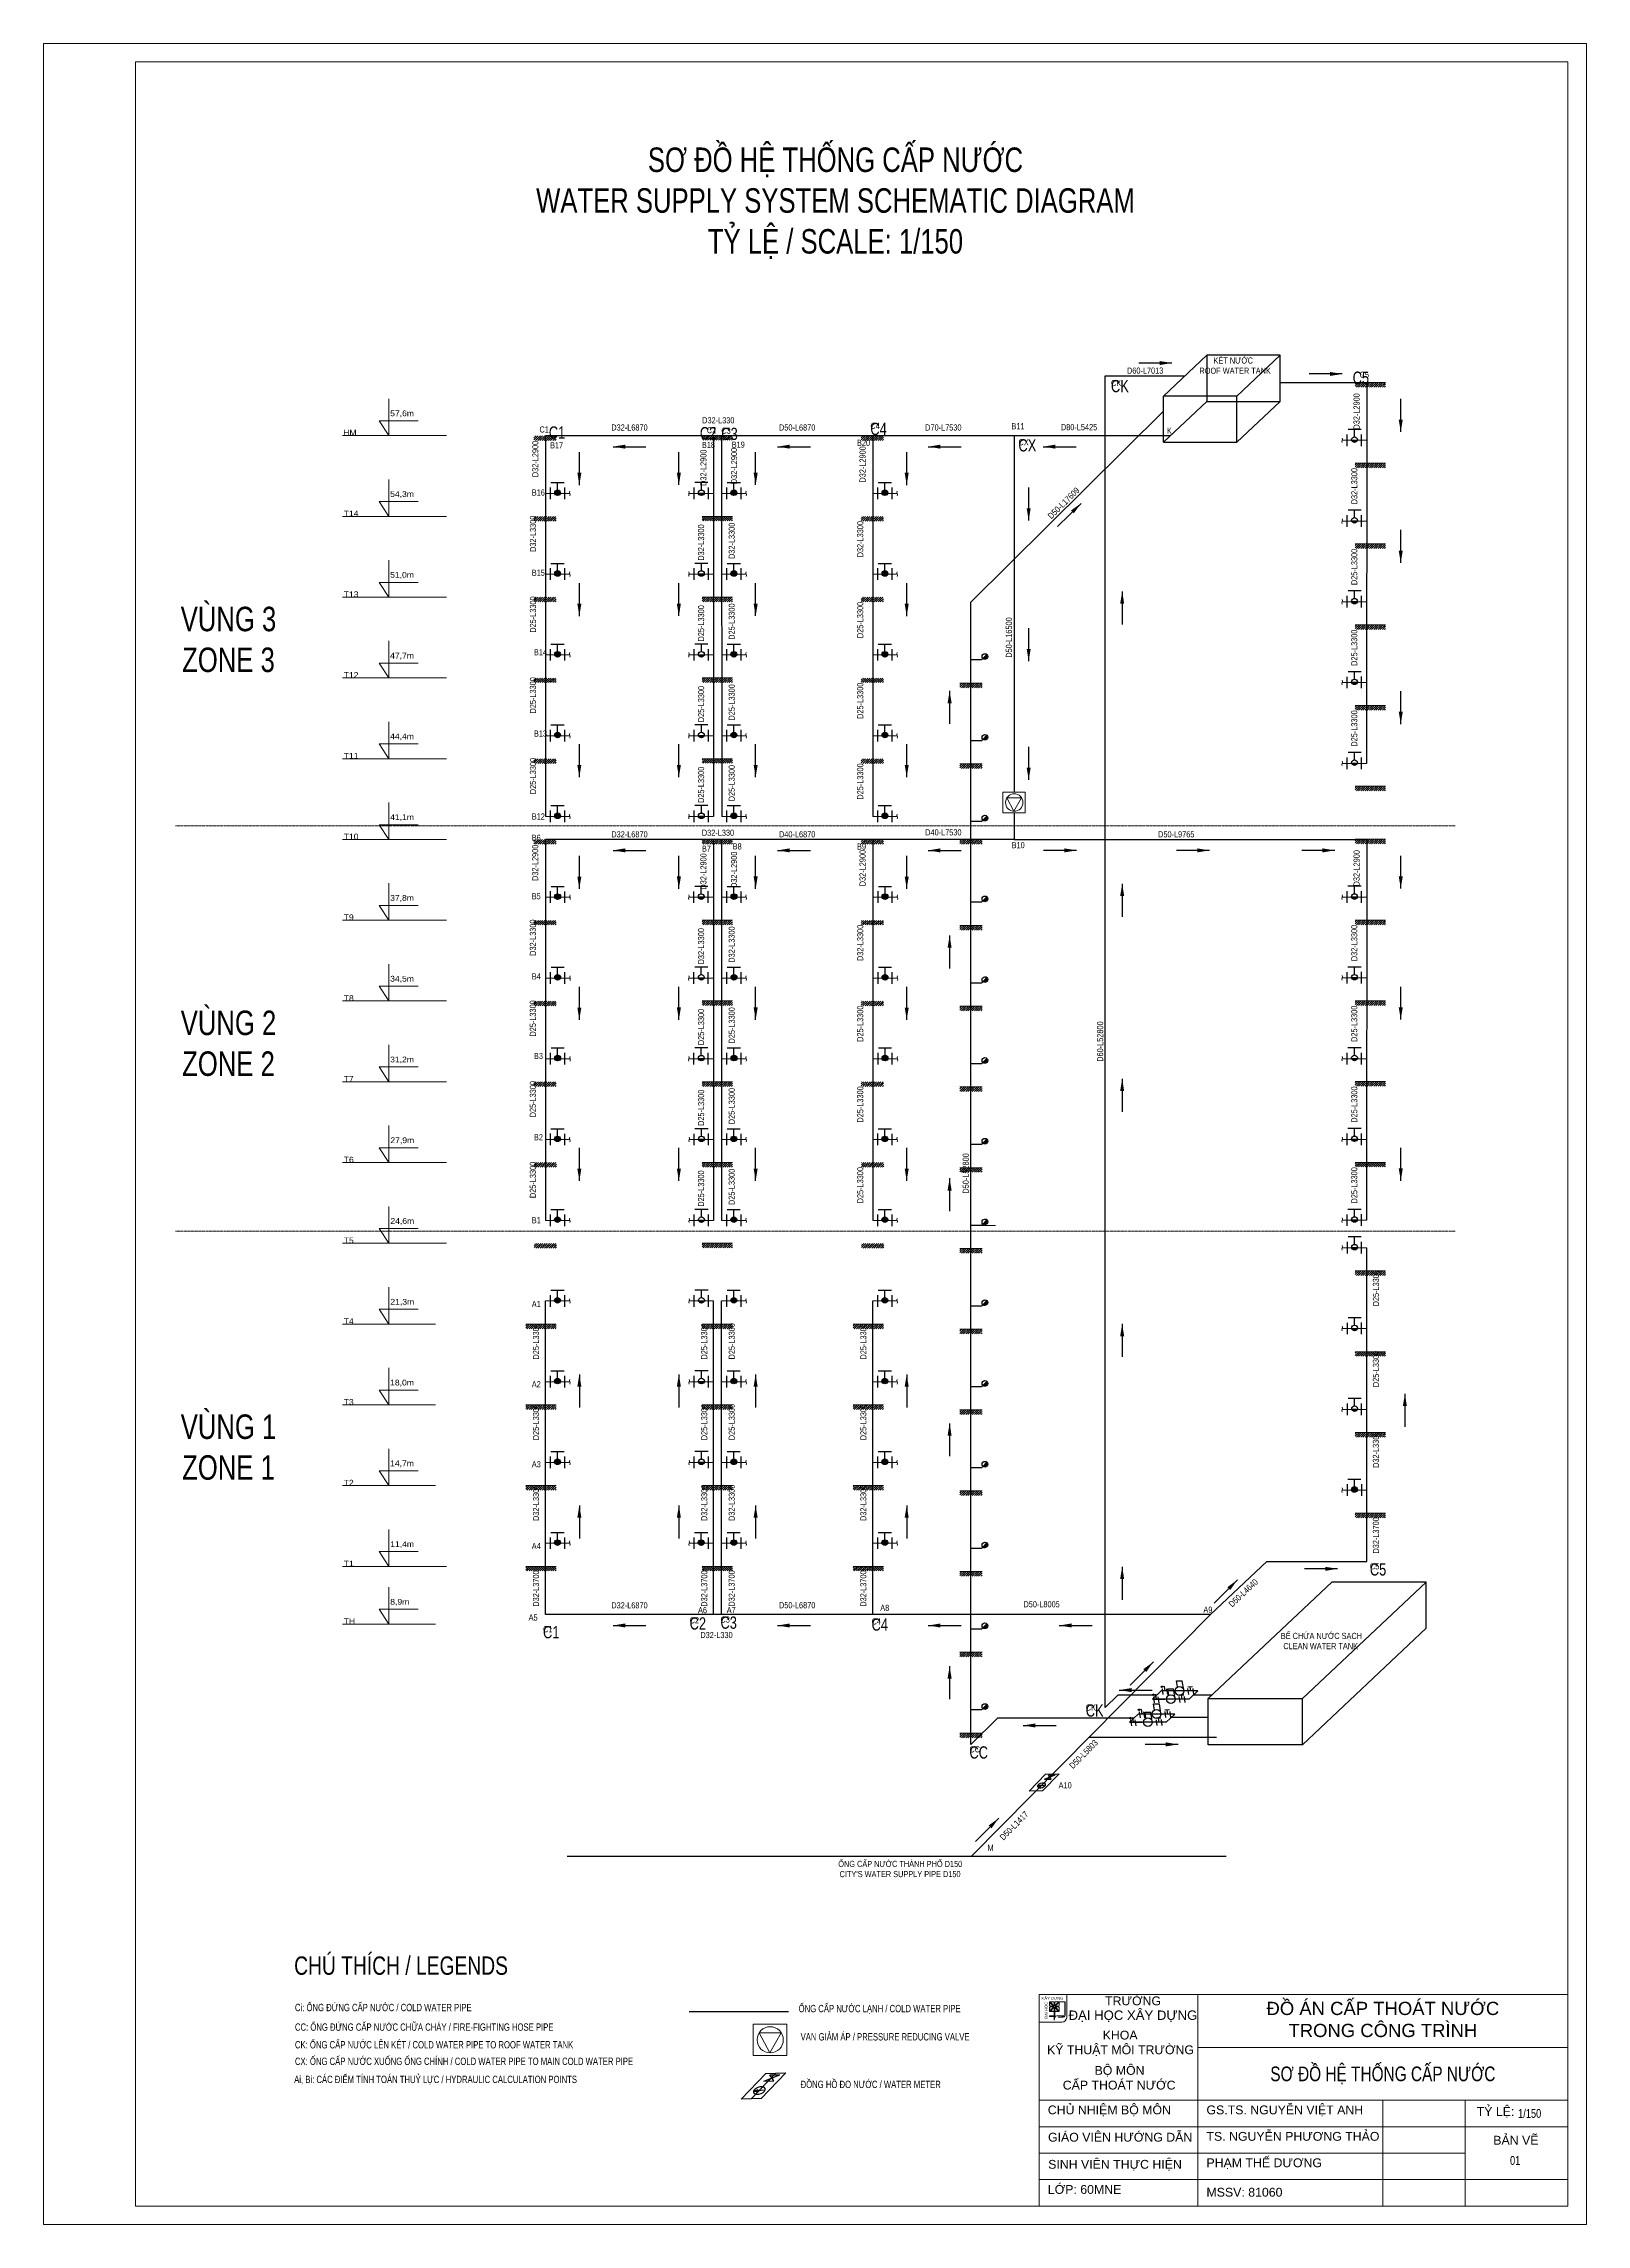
# Model space of a CAD drawing. Header units: millimetres. Extents: x -819040 to 60987, y -269988 to 131461.
# Drawn here: x -124465 to -61465, y 42361 to 131461 of the extents above; entities that cross this region are included whole.
import ezdxf
from ezdxf.enums import TextEntityAlignment as Align

# ---------------------------------------------------------------- set-up
doc = ezdxf.new("R2010")
doc.units = ezdxf.units.MM
doc.linetypes.add('ACAD_ISO02W100', pattern=[15, 12, -3])
doc.linetypes.add('DOT', pattern=[0.25, 0, -0.25])
doc.layers.get('0').update_dxf_attribs({"lineweight": 9})
doc.layers.get('Defpoints').update_dxf_attribs({"lineweight": 9})
for name, color, linetype, lineweight in [('A-Thiet bi', 144, 'Continuous', 9), ('BE CHUA', 4, 'Continuous', 30), ('BOM', 4, 'Continuous', 30), ('CAP LANH-CONTINOUS', 4, 'Continuous', 30), ('CAP LANH-CONTINOUS @ 50', 4, 'Continuous', 30), ('DONG HO', 6, 'Continuous', 30), ('GHI CHU', 51, 'Continuous', 9), ('GHI CHU @ 100', 51, 'Continuous', 9), ('GHI CHU @ 50', 51, 'Continuous', 9), ('KET NUOC', 4, 'Continuous', 30), ('KHUNG GIAY-A2', 7, 'Continuous', 9), ('KHUNG TEN', 7, 'Continuous', 9), ('KICH THUOC', 21, 'Continuous', 13), ('KICH THUOC @ 100', 21, 'Continuous', 13), ('NETMANH', 43, 'Continuous', 9), ('THAY', 9, 'Continuous', 9), ('VAN GIAM AP', 7, 'Continuous', 30)]:
    doc.layers.add(name, color=color, linetype=linetype, lineweight=lineweight)
doc.styles.add('ARIANH', font='VnArialH.TTF')
doc.styles.add('KICH THUOC', font='arial.ttf', dxfattribs={"width": 0.75})
doc.styles.get("Standard").update_dxf_attribs({"font": 'arial.ttf', "width": 0.75})
doc.styles.add('TCVN-10', font='arial.ttf', dxfattribs={"width": 0.75, "height": 10})
doc.styles.add('TCVN-2.5', font='arial.ttf', dxfattribs={"width": 0.75, "height": 2.5})
doc.styles.add('TCVN-5', font='arial.ttf', dxfattribs={"width": 0.75, "height": 5})
doc.dimstyles.new('TCVN-2.5 D-L', dxfattribs={"dimtxt": 2.5, "dimasz": 1.2, "dimexe": 1.2, "dimexo": 0, "dimgap": 0.8, "dimtad": 1, "dimtoh": 1, "dimdec": 0, "dimzin": 0, "dimdsep": 46, "dimtxsty": 'KICH THUOC', "dimblk": 'ARCHTICK', "dimcen": 1.2, "dimdle": 1.2, "dimse1": 1, "dimse2": 1, "dimsd1": 1, "dimsd2": 1, "dimclrd": 256, "dimclre": 256, "dimclrt": 256, "dimadec": 0, "dimazin": 0, "dimtm": 1e-09, "dimtfac": 1, "dimtdec": 0, "dimtofl": 0, "dimtmove": 0, "dimatfit": 2, "dimfxl": 1, "dimtolj": 1, "dimtzin": 0, "dimlwd": -1, "dimlwe": -1, "dimarcsym": 1})
doc.dimstyles.new('TCVN-5 D-i-L', dxfattribs={"dimtxt": 5, "dimasz": 1.2, "dimexe": 1.2, "dimexo": 0, "dimgap": 0.8, "dimtad": 1, "dimtoh": 1, "dimdec": 0, "dimzin": 0, "dimdsep": 46, "dimtxsty": 'KICH THUOC', "dimblk": 'ARCHTICK', "dimcen": 1.2, "dimdle": 1.2, "dimse1": 1, "dimse2": 1, "dimsd1": 1, "dimsd2": 1, "dimclrd": 256, "dimclre": 256, "dimclrt": 256, "dimadec": 0, "dimazin": 0, "dimtm": 1e-09, "dimtfac": 1, "dimtdec": 0, "dimtofl": 0, "dimtmove": 1, "dimatfit": 2, "dimfxl": 1, "dimtolj": 1, "dimtzin": 0, "dimlwd": -1, "dimlwe": -1, "dimarcsym": 1})

msp = doc.modelspace()

# ---------------------------------------------------------------- texts
at = {"layer": 'GHI CHU', "attachment_point": 1}
for s, width, gutter_width, heights, insert, char_height in [("\\pi1851.34209;ỐNG CẤP NƯỚC THÀNH PHỐ D150\\P\\pi1904.86784;CITY'S WATER SUPPLY PIPE D150", 8099.214, 6730.7, [912.9], (-93865.6, 57214.6), 250), ('\\pi7822.82744;CHÚ THÍCH / LEGENDS', 24297.642, 20192, [2738.8], (-122058, 53309), 750)]:
    msp.add_mtext_dynamic_manual_height_columns(s, width=width, gutter_width=gutter_width, heights=heights, dxfattribs=dict(at, insert=insert, char_height=char_height))
at = {"layer": 'GHI CHU @ 100'}
for s, width, gutter_width, heights, insert, char_height, attachment_point, style in [('SƠ ĐỒ HỆ THỐNG CẤP NƯỚC\\PWATER SUPPLY SYSTEM SCHEMATIC DIAGRAM\\PTỶ LỆ / SCALE: 1/150', 30981.555, 5000, [0], (-92130, 124940), 1000, 5, 'TCVN-10'), ('\\pi768.13523;KÉT NƯỚC\\P\\pi195.0196;ROOF WATER TANK', 2915.534, 1250, [0], (-77460.2, 118639.4), 250, 1, 'TCVN-2.5'), ('B11', 428.757, 1250, [91.2], (-84943, 115955.3), 250, 1, 'TCVN-5'), ('B17', 428.757, 1250, [91.2], (-103784.1, 115177.2), 250, 1, 'TCVN-5'), ('B18', 428.757, 1250, [91.2], (-97583.9, 115190.7), 250, 1, 'TCVN-5'), ('B19', 428.757, 1250, [91.2], (-96366, 115201.4), 250, 1, 'TCVN-5'), ('B20', 428.757, 1250, [91.2], (-91250.2, 115275.1), 250, 1, 'TCVN-5'), ('K', 428.757, 1250, [91.2], (-78593.9, 115771.1), 250, 1, 'TCVN-5'), ('B16', 428.757, 1250, [91.2], (-104531.1, 113246), 250, 1, 'TCVN-5'), ('B15', 428.757, 1250, [91.2], (-104531.1, 109968.5), 250, 1, 'TCVN-5'), ('VÙNG 3\\PZONE 3', 16620, 5000, [0], (-116916.6, 107112.4), 1000, 5, 'TCVN-10'), ('B14', 428.757, 1250, [91.2], (-104441.2, 106718.6), 250, 1, 'TCVN-5'), ('B13', 428.757, 1250, [91.2], (-104441.2, 103398.9), 250, 1, 'TCVN-5'), ('B12', 428.757, 1250, [91.2], (-104531.1, 100008.8), 250, 1, 'TCVN-5'), ('B6', 428.757, 1250, [91.2], (-104531.1, 99141.3), 250, 1, 'TCVN-5'), ('B7', 428.757, 1250, [91.2], (-97583.9, 98696), 250, 1, 'TCVN-5'), ('B8', 428.757, 1250, [91.2], (-96326.1, 98786.4), 250, 1, 'TCVN-5'), ('B9', 428.757, 1250, [91.2], (-91250.2, 98780.4), 250, 1, 'TCVN-5'), ('B10', 428.757, 1250, [91.2], (-84933.5, 98839.1), 250, 1, 'TCVN-5'), ('B5', 428.757, 1250, [91.2], (-104531.1, 96751.3), 250, 1, 'TCVN-5'), ('B4', 428.757, 1250, [91.2], (-104531.1, 93473.8), 250, 1, 'TCVN-5'), ('VÙNG 2\\PZONE 2', 16620, 5000, [0], (-116916.6, 90612.4), 1000, 5, 'TCVN-10'), ('B3', 428.757, 1250, [91.2], (-104441.2, 90223.9), 250, 1, 'TCVN-5'), ('B2', 428.757, 1250, [91.2], (-104441.2, 86904.2), 250, 1, 'TCVN-5'), ('B1', 428.757, 1250, [91.2], (-104531.1, 83514.1), 250, 1, 'TCVN-5'), ('A1', 428.757, 1250, [91.2], (-104531.1, 80092.7), 250, 1, 'TCVN-5'), ('A2', 428.757, 1250, [91.2], (-104531.1, 76813.1), 250, 1, 'TCVN-5'), ('VÙNG 1\\PZONE 1', 16620, 5000, [0], (-116916.6, 74112.4), 1000, 5, 'TCVN-10'), ('A3', 428.757, 1250, [91.2], (-104531.1, 73546.1), 250, 1, 'TCVN-5'), ('A4', 428.757, 1250, [91.2], (-104531.1, 70204.2), 250, 1, 'TCVN-5'), ('A5', 428.757, 1250, [91.2], (-104659.1, 67282.4), 250, 1, 'TCVN-5'), ('A6', 428.757, 1250, [91.2], (-97743.1, 67582), 250, 1, 'TCVN-5'), ('A7', 428.757, 1250, [91.2], (-96570.6, 67586.3), 250, 1, 'TCVN-5'), ('A8', 428.757, 1250, [91.2], (-90300.1, 67674.7), 250, 1, 'TCVN-5'), ('A9', 428.757, 1250, [91.2], (-77105.4, 67599.2), 250, 1, 'TCVN-5'), ('\\pi28.49505;BỂ CHỨA NƯỚC SẠCH\\P\\pi132.86067;CLEAN WATER TANK', 2915.534, 1250, [0], (-73972.3, 66529.7), 250, 1, 'TCVN-2.5'), ('A10', 428.757, 1250, [91.2], (-83017.4, 60427.9), 250, 1, 'TCVN-5'), ('M', 428.757, 1250, [91.2], (-85920, 57871.5), 250, 1, 'TCVN-5'), ('Ci: ỐNG ĐỨNG CẤP NƯỚC / COLD WATER PIPE', 8746.067, 3750, [0], (-114202.5, 51372.4), 300, 1, 'TCVN-2.5'), ('ỐNG CẤP NƯỚC LẠNH / COLD WATER PIPE', 10134.5, 3750, [0], (-93634.7, 51329.2), 300, 1, 'TCVN-2.5'), ('CC: ỐNG ĐỨNG CẤP NƯỚC CHỮA CHÁY / FIRE-FIGHTING HOSE PIPE', 10689.415, 3750, [0], (-114202.5, 50572.3), 300, 1, 'TCVN-2.5'), ('CK: ỐNG CẤP NƯỚC LÊN KÉT / COLD WATER PIPE TO ROOF WATER TANK', 11914.718, 3750, [0], (-114202.5, 49851), 300, 1, 'TCVN-2.5'), ('VAN GIẢM ÁP / PRESSURE REDUCING VALVE', 11677.795, 3750, [0], (-93552.7, 50175.5), 300, 1, 'TCVN-2.5'), ('CX: ỐNG CẤP NƯỚC XUỐNG ỐNG CHÍNH / COLD WATER PIPE TO MAIN COLD WATER PIPE', 14518.487, 3750, [0], (-114202.5, 49174.1), 300, 1, 'TCVN-2.5'), ('Ai, Bi: CÁC ĐIỂM TÍNH TOÁN THUỶ LỰC / HYDRAULIC CALCULATION POINTS', 11677.795, 3750, [0], (-114234.1, 48435), 300, 1, 'TCVN-2.5'), ('ĐỒNG HỒ ĐO NƯỚC / WATER METER', 11677.795, 3750, [0], (-93552.7, 48231.7), 300, 1, 'TCVN-2.5')]:
    msp.add_mtext_dynamic_manual_height_columns(s, width=width, gutter_width=gutter_width, heights=heights, dxfattribs=dict(at, insert=insert, char_height=char_height, attachment_point=attachment_point, style=style))
at = {"layer": 'THAY', "width": 1.060606}
for s, p in [('57,6m', (-110313.4, 116237.8)), ('HM', (-112229.8, 115446.3)), ('54,3m', (-110314.7, 112938.7)), ('T14', (-112210, 112145.4)), ('51,0m', (-110314.7, 109638.7)), ('T13', (-112210, 108845.4)), ('47,7m', (-110314.7, 106338.7)), ('T12', (-112210, 105545.4)), ('T11', (-112210, 102245.4)), ('44,4m', (-110314.7, 103038.7)), ('41,1m', (-110314.7, 99738.7)), ('T10', (-112210, 98945.4)), ('37,8m', (-110314.7, 96438.7)), ('T9', (-112210, 95645.4)), ('34,5m', (-110314.7, 93137.8)), ('T8', (-112210, 92345.4)), ('31,2m', (-110314.7, 89837.8)), ('T7', (-112210, 89046.3)), ('27,9m', (-110304.7, 86537.8)), ('T6', (-112210, 85745.4)), ('24,6m', (-110304.7, 83237.8)), ('T5', (-112210, 82446.3)), ('T4', (-112210, 79146.3)), ('21,3m', (-110304.7, 79937.8)), ('18,0m', (-110314.9, 76637.8)), ('T3', (-112210, 75845.4)), ('14,7m', (-110314.9, 73337.8)), ('T2', (-112210, 72545.4)), ('11,4m', (-110310.5, 70037.8)), ('T1', (-112210, 69245.4)), ('8,9m', (-110310.5, 67680.6)), ('TH', (-112210, 66889.2))]:
    msp.add_text(s, height=235.71, dxfattribs=at).set_placement(p)

# ---------------------------------------------------------------- blocks, each defined once
blk = doc.blocks.new('bom_khong_gian')
at = {"layer": 'BOM'}
for p, q in [((-82, 162), (-118, 415)), ((-118, 415), (114, 415)), ((179, 30), (114, 415))]:
    blk.add_line(p, q, dxfattribs=at)
blk.add_circle((0, 0), 181, dxfattribs=at)
blk = doc.blocks.new('be_chua_khong_gian')
at = {"layer": 'BE CHUA'}
for p, q in [((5051, 6648), (0, 1886)), ((3854, 1886), (8906, 6648)), ((8906, 6648), (5051, 6648)), ((8906, 4763), (8906, 6648)), ((3854, 0), (8906, 4763)), ((0, 0), (0, 1886)), ((0, 1886), (3854, 1886)), ((3854, 0), (3854, 1886)), ((3854, 0), (0, 0))]:
    blk.add_line(p, q, dxfattribs=at)
blk = doc.blocks.new('*U2142')
at = {"layer": 'GHI CHU @ 100', "insert": (-90654, 67119), "char_height": 500, "attachment_point": 1, "style": 'TCVN-5'}
blk.add_mtext_dynamic_manual_height_columns('C4', width=428.76, gutter_width=1250, heights=[0], dxfattribs=at)
at = {"layer": 'GHI CHU @ 50', "insert": (-90654, 67119), "char_height": 250, "attachment_point": 1, "style": 'TCVN-5'}
blk.add_mtext_dynamic_manual_height_columns('C4', width=214.38, gutter_width=625, heights=[0], dxfattribs=at)
blk = doc.blocks.new('*U2143')
at = {"layer": 'GHI CHU @ 100', "insert": (-81908, 63605), "char_height": 500, "attachment_point": 1, "style": 'TCVN-5'}
blk.add_mtext_dynamic_manual_height_columns('CK', width=428.76, gutter_width=1250, heights=[0], dxfattribs=at)
at = {"layer": 'GHI CHU @ 50', "insert": (-81908, 63605), "char_height": 250, "attachment_point": 1, "style": 'TCVN-5'}
blk.add_mtext_dynamic_manual_height_columns('CK', width=214.38, gutter_width=625, heights=[0], dxfattribs=at)
blk = doc.blocks.new('*U2144')
at = {"layer": 'GHI CHU @ 100', "insert": (-86658, 61894), "char_height": 500, "attachment_point": 1, "style": 'TCVN-5'}
blk.add_mtext_dynamic_manual_height_columns('CC', width=428.76, gutter_width=1250, heights=[0], dxfattribs=at)
at = {"layer": 'GHI CHU @ 50', "insert": (-86658, 61894), "char_height": 250, "attachment_point": 1, "style": 'TCVN-5'}
blk.add_mtext_dynamic_manual_height_columns('CC', width=214.38, gutter_width=625, heights=[0], dxfattribs=at)
blk = doc.blocks.new('*U2145')
at = {"layer": 'GHI CHU @ 100', "insert": (-98084, 67165), "char_height": 500, "attachment_point": 1, "style": 'TCVN-5'}
blk.add_mtext_dynamic_manual_height_columns('C2', width=428.76, gutter_width=1250, heights=[91.2], dxfattribs=at)
at = {"layer": 'GHI CHU @ 50', "insert": (-98084, 67165), "char_height": 250, "attachment_point": 1, "style": 'TCVN-5'}
blk.add_mtext_dynamic_manual_height_columns('C2', width=214.38, gutter_width=625, heights=[45.6], dxfattribs=at)
blk = doc.blocks.new('*U2146')
at = {"layer": 'GHI CHU @ 100', "insert": (-96825, 67197), "char_height": 500, "attachment_point": 1, "style": 'TCVN-5'}
blk.add_mtext_dynamic_manual_height_columns('C3', width=428.76, gutter_width=1250, heights=[0], dxfattribs=at)
at = {"layer": 'GHI CHU @ 50', "insert": (-96825, 67197), "char_height": 250, "attachment_point": 1, "style": 'TCVN-5'}
blk.add_mtext_dynamic_manual_height_columns('C3', width=214.38, gutter_width=625, heights=[0], dxfattribs=at)
blk = doc.blocks.new('*U2147')
at = {"layer": 'GHI CHU @ 100', "insert": (-70307, 69372), "char_height": 500, "attachment_point": 1, "style": 'TCVN-5'}
blk.add_mtext_dynamic_manual_height_columns('C5', width=428.76, gutter_width=1250, heights=[0], dxfattribs=at)
at = {"layer": 'GHI CHU @ 50', "insert": (-70307, 69372), "char_height": 250, "attachment_point": 1, "style": 'TCVN-5'}
blk.add_mtext_dynamic_manual_height_columns('C5', width=214.38, gutter_width=625, heights=[0], dxfattribs=at)
blk = doc.blocks.new('ket_nuoc_khong_gian')
at = {"layer": 'KET NUOC'}
for p, q in [((0, 1886), (1768, 3552)), ((4768, 3552), (1768, 3552)), ((1768, 3552), (1768, 1667)), ((3000, 1886), (4768, 3552)), ((4768, 1667), (4768, 3552)), ((0, 0), (0, 1886)), ((3000, 1886), (0, 1886)), ((3000, 0), (3000, 1886)), ((1768, 1667), (0, 0)), ((1768, 1667), (4768, 1667)), ((3000, 0), (4768, 1667)), ((0, 0), (3000, 0))]:
    blk.add_line(p, q, dxfattribs=at)
blk = doc.blocks.new('*U2148')
at = {"layer": 'GHI CHU @ 100', "insert": (-103835, 115822), "char_height": 500, "attachment_point": 1, "style": 'TCVN-5'}
blk.add_mtext_dynamic_manual_height_columns('C1', width=428.76, gutter_width=1250, heights=[91.2], dxfattribs=at)
at = {"layer": 'GHI CHU @ 50', "insert": (-103835, 115822), "char_height": 250, "attachment_point": 3, "style": 'TCVN-5'}
blk.add_mtext_dynamic_manual_height_columns('C1', width=214.38, gutter_width=625, heights=[45.6], dxfattribs=at)
blk = doc.blocks.new('*U2149')
at = {"layer": 'GHI CHU @ 100', "insert": (-104071, 66806), "char_height": 500, "attachment_point": 1, "style": 'TCVN-5'}
blk.add_mtext_dynamic_manual_height_columns('C1', width=428.76, gutter_width=1250, heights=[91.2], dxfattribs=at)
at = {"layer": 'GHI CHU @ 50', "insert": (-104071, 66806), "char_height": 250, "attachment_point": 1, "style": 'TCVN-5'}
blk.add_mtext_dynamic_manual_height_columns('C1', width=214.38, gutter_width=625, heights=[45.6], dxfattribs=at)
blk = doc.blocks.new('*U2150')
at = {"layer": 'GHI CHU @ 100', "insert": (-90703, 115968), "char_height": 500, "attachment_point": 1, "style": 'TCVN-5'}
blk.add_mtext_dynamic_manual_height_columns('C4', width=428.76, gutter_width=1250, heights=[91.2], dxfattribs=at)
at = {"layer": 'GHI CHU @ 50', "insert": (-90703, 115968), "char_height": 250, "attachment_point": 1, "style": 'TCVN-5'}
blk.add_mtext_dynamic_manual_height_columns('C4', width=214.38, gutter_width=625, heights=[45.6], dxfattribs=at)
blk = doc.blocks.new('*U2151')
at = {"layer": 'GHI CHU @ 100', "insert": (-96790, 115769), "char_height": 500, "attachment_point": 1, "style": 'TCVN-5'}
blk.add_mtext_dynamic_manual_height_columns('C3', width=428.76, gutter_width=1250, heights=[91.2], dxfattribs=at)
at = {"layer": 'GHI CHU @ 50', "insert": (-96790, 115769), "char_height": 250, "attachment_point": 1, "style": 'TCVN-5'}
blk.add_mtext_dynamic_manual_height_columns('C3', width=214.38, gutter_width=625, heights=[45.6], dxfattribs=at)
blk = doc.blocks.new('*U2152')
at = {"layer": 'GHI CHU @ 100', "insert": (-96997, 115794), "char_height": 500, "attachment_point": 3, "style": 'TCVN-5'}
blk.add_mtext_dynamic_manual_height_columns('C2', width=428.76, gutter_width=1250, heights=[91.2], dxfattribs=at)
at = {"layer": 'GHI CHU @ 50', "insert": (-96997, 115794), "char_height": 250, "attachment_point": 3, "style": 'TCVN-5'}
blk.add_mtext_dynamic_manual_height_columns('C2', width=214.38, gutter_width=625, heights=[45.6], dxfattribs=at)
blk = doc.blocks.new('*U2153')
at = {"layer": 'GHI CHU @ 100', "insert": (-70340, 118061), "char_height": 500, "attachment_point": 3, "style": 'TCVN-5'}
blk.add_mtext_dynamic_manual_height_columns('C5', width=428.76, gutter_width=1250, heights=[91.2], dxfattribs=at)
at = {"layer": 'GHI CHU @ 50', "insert": (-70340, 118061), "char_height": 250, "attachment_point": 3, "style": 'TCVN-5'}
blk.add_mtext_dynamic_manual_height_columns('C5', width=214.38, gutter_width=625, heights=[45.6], dxfattribs=at)
blk = doc.blocks.new('*U281')
at = {"layer": 'KHUNG TEN'}
for p, q in [((0, 2880), (-7200, 2880)), ((-7200, 0), (-7200, 2880)), ((-6824, 2880), (-7200, 2880)), ((-7200, 2503), (-7200, 2880)), ((-7056, 2782), (-7005, 2782)), ((-7056, 2777), (-7056, 2782)), ((-7056, 2782), (-7005, 2782)), ((-7056, 2778), (-7056, 2782)), ((-7056, 2782), (-7005, 2782)), ((-7056, 2777), (-7056, 2782)), ((-7056, 2781), (-7006, 2781)), ((-7056, 2777), (-7056, 2781)), ((-7056, 2778), (-6997, 2720)), ((-7055, 2732), (-7056, 2778)), ((-7056, 2777), (-6998, 2719)), ((-7056, 2731), (-7056, 2777)), ((-7056, 2777), (-6998, 2719)), ((-7056, 2731), (-7056, 2777)), ((-7056, 2777), (-6998, 2719)), ((-7056, 2731), (-7056, 2777)), ((-7056, 2655), (-6998, 2714)), ((-7056, 2656), (-6997, 2714)), ((-7056, 2656), (-6998, 2714)), ((-7056, 2655), (-6998, 2713)), ((-7055, 2703), (-7056, 2656)), ((-7056, 2702), (-7056, 2655)), ((-7056, 2702), (-7056, 2655)), ((-7056, 2702), (-7056, 2656)), ((-7052, 2782), (-6994, 2724)), ((-7052, 2782), (-6994, 2724)), ((-7052, 2781), (-6994, 2723)), ((-7052, 2651), (-6994, 2709)), ((-7052, 2651), (-6994, 2709)), ((-7052, 2651), (-6994, 2709)), ((-7051, 2782), (-6993, 2724)), ((-7051, 2720), (-7044, 2716)), ((-7051, 2712), (-7044, 2716)), ((-7051, 2652), (-6993, 2710)), ((-7050, 2721), (-7044, 2716)), ((-7050, 2721), (-7043, 2717)), ((-7050, 2721), (-7044, 2716)), ((-7050, 2713), (-7043, 2717)), ((-7050, 2712), (-7044, 2716)), ((-7050, 2712), (-7044, 2716)), ((-6998, 2719), (-7049, 2719)), ((-6997, 2720), (-7048, 2720)), ((-6998, 2719), (-7048, 2719)), ((-6998, 2719), (-7048, 2719)), ((-6998, 2714), (-7048, 2714)), ((-6998, 2714), (-7048, 2714)), ((-6998, 2713), (-7048, 2713)), ((-6997, 2714), (-7047, 2714)), ((-6995, 2774), (-6991, 2769)), ((-6995, 2774), (-6991, 2769)), ((-6994, 2775), (-6990, 2770)), ((-6994, 2774), (-6991, 2769)), ((-6994, 2724), (-6994, 2770)), ((-6994, 2723), (-6994, 2770)), ((-6994, 2724), (-6994, 2770)), ((-6994, 2529), (-6994, 2709)), ((-6994, 2529), (-6994, 2709)), ((-6994, 2529), (-6994, 2709)), ((-6993, 2724), (-6993, 2771)), ((-6993, 2530), (-6993, 2710)), ((-6987, 2774), (-6991, 2769)), ((-6988, 2774), (-6991, 2769)), ((-6987, 2774), (-6991, 2769)), ((-6987, 2775), (-6990, 2770)), ((-6930, 2782), (-6988, 2724)), ((-6930, 2782), (-6988, 2724)), ((-6930, 2781), (-6988, 2723)), ((-6988, 2724), (-6988, 2770)), ((-6988, 2723), (-6988, 2770)), ((-6988, 2724), (-6988, 2770)), ((-6930, 2651), (-6988, 2709)), ((-6988, 2560), (-6988, 2709)), ((-6930, 2651), (-6988, 2709)), ((-6988, 2560), (-6988, 2709)), ((-6930, 2651), (-6988, 2709)), ((-6988, 2560), (-6988, 2709)), ((-6929, 2782), (-6987, 2724)), ((-6987, 2724), (-6987, 2771)), ((-6929, 2652), (-6987, 2710)), ((-6987, 2561), (-6987, 2710)), ((-6926, 2777), (-6984, 2719)), ((-6926, 2777), (-6984, 2719)), ((-6925, 2777), (-6984, 2719)), ((-6984, 2719), (-6937, 2719)), ((-6984, 2719), (-6938, 2719)), ((-6984, 2719), (-6937, 2719)), ((-6926, 2655), (-6984, 2714)), ((-6984, 2714), (-6937, 2714)), ((-6925, 2656), (-6984, 2714)), ((-6984, 2714), (-6937, 2714)), ((-6926, 2655), (-6984, 2713)), ((-6984, 2713), (-6938, 2713)), ((-6925, 2778), (-6983, 2720)), ((-6983, 2720), (-6937, 2720)), ((-6925, 2656), (-6983, 2714)), ((-6983, 2714), (-6937, 2714)), ((-6977, 2781), (-6847, 2781)), ((-6976, 2782), (-6847, 2782)), ((-6976, 2782), (-6846, 2782)), ((-6976, 2782), (-6847, 2782)), ((-6934, 2720), (-6938, 2716)), ((-6934, 2720), (-6938, 2716)), ((-6933, 2720), (-6938, 2717)), ((-6938, 2717), (-6933, 2713)), ((-6938, 2716), (-6934, 2713)), ((-6938, 2716), (-6934, 2713)), ((-6933, 2721), (-6937, 2717)), ((-6937, 2717), (-6933, 2714)), ((-6926, 2777), (-6926, 2782)), ((-6926, 2777), (-6926, 2781)), ((-6926, 2731), (-6926, 2777)), ((-6926, 2731), (-6926, 2777)), ((-6926, 2702), (-6926, 2655)), ((-6926, 2702), (-6926, 2655)), ((-6925, 2778), (-6925, 2782)), ((-6925, 2777), (-6925, 2782)), ((-6925, 2732), (-6925, 2778)), ((-6925, 2731), (-6925, 2777)), ((-6925, 2703), (-6925, 2656)), ((-6925, 2702), (-6925, 2656)), ((-6847, 2782), (-6847, 2595)), ((-6847, 2782), (-6847, 2595)), ((-6847, 2781), (-6847, 2595)), ((-6846, 2782), (-6846, 2596)), ((-6824, 2880), (-6824, 2570)), ((-5040, 0), (-5040, 2880)), ((0, 2160), (0, 2880)), ((-6890, 2503), (-7200, 2503)), ((-6994, 2589), (-7058, 2589)), ((-7058, 2582), (-7058, 2589)), ((-6994, 2589), (-7058, 2589)), ((-7058, 2583), (-7058, 2589)), ((-6994, 2588), (-7058, 2588)), ((-7058, 2582), (-7058, 2588)), ((-6994, 2583), (-7058, 2583)), ((-6994, 2582), (-7058, 2582)), ((-6994, 2582), (-7058, 2582)), ((-6993, 2589), (-7057, 2589)), ((-7057, 2583), (-7057, 2589)), ((-6993, 2583), (-7057, 2583)), ((-7056, 2656), (-7056, 2652)), ((-7056, 2656), (-7056, 2651)), ((-7056, 2655), (-7056, 2651)), ((-7056, 2655), (-7056, 2651)), ((-7056, 2652), (-7005, 2652)), ((-7056, 2651), (-7005, 2651)), ((-7056, 2651), (-7006, 2651)), ((-7056, 2651), (-7005, 2651)), ((-6994, 2657), (-6991, 2661)), ((-6994, 2657), (-6991, 2661)), ((-6994, 2657), (-6991, 2660)), ((-6985, 2574), (-6994, 2529)), ((-6986, 2574), (-6994, 2529)), ((-6985, 2574), (-6994, 2529)), ((-6993, 2658), (-6990, 2661)), ((-6985, 2575), (-6993, 2530)), ((-6991, 2661), (-6985, 2655)), ((-6991, 2661), (-6985, 2655)), ((-6991, 2660), (-6986, 2655)), ((-6990, 2661), (-6985, 2656)), ((-6977, 2651), (-6926, 2651)), ((-6976, 2652), (-6925, 2652)), ((-6976, 2651), (-6926, 2651)), ((-6976, 2651), (-6925, 2651)), ((-6865, 2591), (-6960, 2591)), ((-6865, 2591), (-6960, 2591)), ((-6864, 2592), (-6959, 2592)), ((-6865, 2591), (-6959, 2591)), ((-6888, 2575), (-6942, 2571)), ((-6888, 2575), (-6942, 2571)), ((-6888, 2575), (-6942, 2571)), ((-6872, 2571), (-6942, 2571)), ((-6872, 2571), (-6942, 2571)), ((-6872, 2571), (-6942, 2571)), ((-6887, 2576), (-6941, 2571)), ((-6871, 2571), (-6941, 2571)), ((-6926, 2655), (-6926, 2651)), ((-6926, 2655), (-6926, 2651)), ((-6925, 2656), (-6925, 2652)), ((-6925, 2656), (-6925, 2651)), ((0, 2160), (-5040, 2160)), ((0, 1440), (0, 2160)), ((-7200, 1440), (0, 1440)), ((-2520, 0), (-2520, 1440)), ((-1401, 0), (-1401, 1440)), ((0, 1080), (0, 1440)), ((-7200, 1080), (0, 1080)), ((0, 360), (0, 1080)), ((-7200, 720), (-1401, 720)), ((-7200, 360), (0, 360)), ((0, 0), (0, 360)), ((-5040, 0), (-7200, 0)), ((-2520, 0), (-5040, 0)), ((-1440, 0), (-2520, 0)), ((0, 0), (-1440, 0))]:
    blk.add_line(p, q, dxfattribs=at)
for points in [[(0, 0), (0, 1440), (-7200, 1440), (-7200, 0)], [(-7200, 0), (0, 0)]]:
    blk.add_lwpolyline(points, dxfattribs=at)
for centre, radius, start, end in [((-7044, 2731), 12.7, 182.09, 237.073), ((-7044, 2731), 12.7, 182.09, 237.073), ((-7043, 2731), 12.7, 182.09, 237.073), ((-7045, 2702), 11.7, 117.544, 179.9029), ((-7045, 2702), 11.7, 117.544, 179.9029), ((-7044, 2702), 11.7, 117.544, 179.9029), ((-7043, 2732), 12.7, 182.09, 237.073), ((-7044, 2703), 11.7, 117.544, 179.9029), ((-7006, 2770), 11.7, 0.049, 89.951), ((-7005, 2770), 11.7, 0.049, 89.951), ((-7005, 2771), 11.7, 0.049, 89.951), ((-7005, 2770), 11.7, 0.049, 89.951), ((-6976, 2770), 11.7, 90.049, 179.951), ((-6976, 2770), 11.7, 90.049, 179.951), ((-6977, 2770), 11.7, 90.049, 179.951), ((-6976, 2771), 11.7, 90.049, 179.951), ((-6938, 2731), 11.7, 270.0009, 359.9029), ((-6938, 2702), 11.7, 0.0971, 89.9991), ((-6937, 2732), 11.7, 270.0009, 359.9029), ((-6937, 2731), 11.7, 270.0009, 359.9029), ((-6937, 2731), 11.7, 270.0009, 359.9029), ((-6937, 2702), 11.7, 0.0971, 89.9991), ((-6937, 2703), 11.7, 0.0971, 89.9991), ((-6937, 2702), 11.7, 0.0971, 89.9991), ((-7006, 2663), 11.7, 270.049, 359.951), ((-7005, 2663), 11.7, 270.049, 359.951), ((-7005, 2664), 11.7, 270.049, 359.951), ((-7005, 2663), 11.7, 270.049, 359.951), ((-6976, 2663), 11.7, 180.049, 269.951), ((-6977, 2663), 11.7, 180.049, 269.951), ((-6976, 2663), 11.7, 180.049, 269.951), ((-6976, 2664), 11.7, 180.049, 269.951), ((-6960, 2563), 28.3, 89.9871, 156.3994), ((-6959, 2564), 28.3, 89.9871, 156.3994), ((-6960, 2563), 28.3, 89.9871, 156.3994), ((-6959, 2563), 28.3, 89.9871, 156.3994), ((-6890, 2569), 65.9, 270, 0), ((-6888, 2600), 24.5, 270, 339.999), ((-6888, 2599), 24.5, 270, 339.999), ((-6888, 2600), 24.5, 270, 339.999), ((-6887, 2600), 24.5, 270, 339.999), ((-6872, 2595), 24.7, 270, 0), ((-6872, 2595), 24.7, 270, 0), ((-6872, 2595), 24.7, 270, 0), ((-6871, 2596), 24.7, 270, 0)]:
    blk.add_arc(centre, radius, start, end, dxfattribs=at)
at = {"layer": 'KHUNG TEN', "style": 'ARIANH'}
for s, p in [('x   y dùng', (-7171, 2810)), ('¢', (-7128, 2809))]:
    blk.add_text(s, height=39, dxfattribs=at).set_placement(p)
blk.add_text('®¹i häc', height=39, rotation=90, dxfattribs=at).set_placement((-7085, 2551))
for s, insert, char_height, width, attachment_point in [('{\\fArial|b0|i0|c0|p34;ĐẠI HỌC XÂY DỰNG}', (-6798, 2663), 128, 7638.54, 1), ('{\\fArial|b0|i0|c0|p34;TRƯỜNG}', (-6301, 2854), 120, 7638.54, 1), ('{\\fArial|b0|i0|c0|p34;ĐỒ ÁN CẤP THOÁT NƯỚC\\PTRONG CÔNG TRÌNH}', (-2520, 2540), 180, 5040, 5), ('\\pi796.03087;{\\fArial|b0|i0|c0|p34;KHOA\\P\\pi38.66388;KỸ THUẬT MÔI TRƯỜNG }', (-7130, 2388), 120, 2055.12, 1), ('\\pi657.88068;{\\fArial|b0|i0|c0|p34;BỘ MÔN \\P\\pi224.82474;CẤP THOÁT NƯỚC}', (-7102, 1907), 120, 1969.62, 1), ('{\\fArial|b0|i0|c0|p34;CHỦ NHIỆM BỘ MÔN}', (-7081, 1369), 120, 2368.22, 1), ('{\\fArial|b0|i0|c0|p34;GS.TS. NGUYỄN VIỆT ANH}', (-4921, 1369), 120, 2368.22, 1), ('{\\fArial|b0|i0|c0|p34;TỶ LỆ:}', (-1243, 1348), 120, 1287.18, 1), ('{\\fArial|b0|i0|c0|p34;GIÁO VIÊN HƯỚNG DẪN}', (-7078, 997), 120, 2368.22, 1), ('{\\fArial|b0|i0|c0|p34;TS. NGUYỄN PHƯƠNG THẢO}', (-4921, 1009), 120, 2537.36, 1), ('{\\fArial|b0|i0|c0|p34;BẢN VẼ }', (-1017, 956), 120, 1287.18, 1), ('{\\fArial|b0|i0|c0|p34;SINH VIÊN THỰC HIỆN}', (-7076, 628), 120, 2368.22, 1), ('{\\fArial|b0|i0|c0|p34;PHẠM THẾ DƯƠNG}', (-4921, 649), 120, 2368.22, 1), ('L{\\fArial|b0|i0|c0|p34;Ớ}P: 60MNE', (-7081, 286), 120, 2368.22, 1), ('MSSV: 81060', (-4921, 248), 120, 2368.22, 1)]:
    blk.add_mtext(s, dxfattribs=dict(at, insert=insert, char_height=char_height, width=width, attachment_point=attachment_point))
at = {"layer": 'KHUNG TEN', "width": 0.75}
blk.add_attdef('TEN_BAN_VE', text='', height=200, dxfattribs=at).set_placement((-2520, 1800), align=Align.MIDDLE_CENTER)
at = {"layer": 'KHUNG TEN', "style": 'TCVN-10', "width": 0.75}
for tag, p in [('TY_LE', (-679, 1201)), ('STT', (-789, 561)), ('NGAY_HOAN_THANH', (-1271, 121))]:
    blk.add_attdef(tag, p, '', height=120, dxfattribs=at)
blk = doc.blocks.new('A$C270561E5')
at = {"layer": 'DONG HO'}
for p, q in [((0, 0), (670, 699)), ((1219, 711), (548, 12)), ((621, 489), (1053, 661)), ((670, 699), (1219, 711)), ((780, 655), (1053, 661)), ((894, 495), (780, 655)), ((548, 12), (0, 0)), ((367, 215), (469, 263)), ((367, 215), (609, 248)), ((367, 215), (478, 196)), ((621, 489), (894, 495))]:
    blk.add_line(p, q, dxfattribs=at)
for major_axis in [(-149, -58), (-14.9, -5.8)]:
    blk.add_ellipse((499, 233), major_axis=major_axis, ratio=0.625, dxfattribs=at)
blk = doc.blocks.new('*D1896')
at = {"layer": 'Defpoints', "color": 0, "transparency": 16777216}
for p in [(-103977, 80089), (-104151, 76789), (-103977, 76789)]:
    blk.add_point(p, dxfattribs=at)
at = {"layer": 'KICH THUOC', "transparency": 16777216, "insert": (-104358, 78439), "char_height": 250, "attachment_point": 5, "rotation": 90, "style": 'KICH THUOC'}
blk.add_mtext('\\A1;D25-L3300', dxfattribs=at)
blk = doc.blocks.new('_ArchTick')
at = {"color": 0, "linetype": 'ByBlock', "const_width": 0.15}
blk.add_lwpolyline([(-0.5, -0.5), (0.5, 0.5)], dxfattribs=at)
blk = doc.blocks.new('*D1897')
at = {"layer": 'Defpoints', "color": 0, "transparency": 16777216}
for p in [(-103977, 76789), (-104151, 73489), (-103977, 73489)]:
    blk.add_point(p, dxfattribs=at)
at = {"layer": 'KICH THUOC', "transparency": 16777216, "insert": (-104358, 75139), "char_height": 250, "attachment_point": 5, "rotation": 90, "style": 'KICH THUOC'}
blk.add_mtext('\\A1;D25-L3300', dxfattribs=at)
blk = doc.blocks.new('*D1898')
at = {"layer": 'Defpoints', "color": 0, "transparency": 16777216}
for p in [(-103977, 73489), (-104151, 70189), (-103977, 70189)]:
    blk.add_point(p, dxfattribs=at)
at = {"layer": 'KICH THUOC', "transparency": 16777216, "insert": (-104358, 71839), "char_height": 250, "attachment_point": 5, "rotation": 90, "style": 'KICH THUOC'}
blk.add_mtext('\\A1;D32-L3300', dxfattribs=at)
blk = doc.blocks.new('*D1899')
at = {"layer": 'Defpoints', "color": 0, "transparency": 16777216}
for p in [(-103977, 70189), (-104151, 66489), (-104071, 66489)]:
    blk.add_point(p, dxfattribs=at)
at = {"layer": 'KICH THUOC', "transparency": 16777216, "insert": (-104358, 68339), "char_height": 250, "attachment_point": 5, "rotation": 90, "style": 'KICH THUOC'}
blk.add_mtext('\\A1;D32-L3700', dxfattribs=at)
blk = doc.blocks.new('*D1900')
at = {"layer": 'Defpoints', "color": 0, "transparency": 16777216}
for p in [(-103977, 67275), (-97107, 67444), (-97107, 67275)]:
    blk.add_point(p, dxfattribs=at)
at = {"layer": 'KICH THUOC', "transparency": 16777216, "insert": (-100542, 67652), "char_height": 250, "attachment_point": 5, "style": 'KICH THUOC'}
blk.add_mtext('\\A1;D32-L6870', dxfattribs=at)
blk = doc.blocks.new('*D1901')
at = {"layer": 'Defpoints', "color": 0, "transparency": 16777216}
for p in [(-97107, 67275), (-96777, 67613), (-96777, 67275)]:
    blk.add_point(p, dxfattribs=at)
at = {"layer": 'KICH THUOC', "transparency": 16777216, "insert": (-96988, 66438), "char_height": 250, "attachment_point": 5, "style": 'KICH THUOC'}
blk.add_mtext('\\A1;D32-L330', dxfattribs=at)
blk = doc.blocks.new('*D1902')
at = {"layer": 'Defpoints', "color": 0, "transparency": 16777216}
for p in [(-96777, 67275), (-90609, 67451), (-90609, 67275)]:
    blk.add_point(p, dxfattribs=at)
at = {"layer": 'KICH THUOC', "transparency": 16777216, "insert": (-93693, 67658), "char_height": 250, "attachment_point": 5, "style": 'KICH THUOC'}
blk.add_mtext('\\A1;D50-L6870', dxfattribs=at)
blk = doc.blocks.new('*D1903')
at = {"layer": 'Defpoints', "color": 0, "transparency": 16777216}
for p in [(-90609, 67275), (-76815, 67489), (-76815, 67275)]:
    blk.add_point(p, dxfattribs=at)
at = {"layer": 'KICH THUOC', "transparency": 16777216, "insert": (-83712, 67697), "char_height": 250, "attachment_point": 5, "style": 'KICH THUOC'}
blk.add_mtext('\\A1;D50-L8005', dxfattribs=at)
blk = doc.blocks.new('*D1904')
at = {"layer": 'Defpoints', "color": 0, "transparency": 16777216}
for p in [(-76815, 67275), (-83617, 60397), (-83237, 60022)]:
    blk.add_point(p, dxfattribs=at)
at = {"layer": 'KICH THUOC', "transparency": 16777216, "insert": (-81998, 61571), "char_height": 250, "attachment_point": 5, "rotation": 45.31532, "style": 'KICH THUOC'}
blk.add_mtext('\\A1;D50-L5803', dxfattribs=at)
blk = doc.blocks.new('*D1905')
at = {"layer": 'Defpoints', "color": 0, "transparency": 16777216}
for p in [(-83617, 60397), (-86572, 57410), (-86167, 57009)]:
    blk.add_point(p, dxfattribs=at)
at = {"layer": 'KICH THUOC', "transparency": 16777216, "insert": (-84837, 58649), "char_height": 250, "attachment_point": 5, "rotation": 45.31532, "style": 'KICH THUOC'}
blk.add_mtext('\\A1;D50-L1417', dxfattribs=at)
blk = doc.blocks.new('*D1906')
at = {"layer": 'Defpoints', "color": 0, "transparency": 16777216}
for p in [(-97107, 80089), (-97281, 76789), (-97107, 76789)]:
    blk.add_point(p, dxfattribs=at)
at = {"layer": 'KICH THUOC', "transparency": 16777216, "insert": (-97488, 78439), "char_height": 250, "attachment_point": 5, "rotation": 90, "style": 'KICH THUOC'}
blk.add_mtext('\\A1;D25-L3300', dxfattribs=at)
blk = doc.blocks.new('*D1907')
at = {"layer": 'Defpoints', "color": 0, "transparency": 16777216}
for p in [(-97107, 76789), (-97281, 73489), (-97107, 73489)]:
    blk.add_point(p, dxfattribs=at)
at = {"layer": 'KICH THUOC', "transparency": 16777216, "insert": (-97488, 75139), "char_height": 250, "attachment_point": 5, "rotation": 90, "style": 'KICH THUOC'}
blk.add_mtext('\\A1;D25-L3300', dxfattribs=at)
blk = doc.blocks.new('*D1908')
at = {"layer": 'Defpoints', "color": 0, "transparency": 16777216}
for p in [(-97107, 73489), (-97281, 70189), (-97107, 70189)]:
    blk.add_point(p, dxfattribs=at)
at = {"layer": 'KICH THUOC', "transparency": 16777216, "insert": (-97488, 71839), "char_height": 250, "attachment_point": 5, "rotation": 90, "style": 'KICH THUOC'}
blk.add_mtext('\\A1;D32-L3300', dxfattribs=at)
blk = doc.blocks.new('*D1909')
at = {"layer": 'Defpoints', "color": 0, "transparency": 16777216}
for p in [(-97107, 70189), (-97281, 66489), (-97201, 66489)]:
    blk.add_point(p, dxfattribs=at)
at = {"layer": 'KICH THUOC', "transparency": 16777216, "insert": (-97488, 68339), "char_height": 250, "attachment_point": 5, "rotation": 90, "style": 'KICH THUOC'}
blk.add_mtext('\\A1;D32-L3700', dxfattribs=at)
blk = doc.blocks.new('*D1910')
at = {"layer": 'Defpoints', "color": 0, "transparency": 16777216}
for p in [(-95984, 80092), (-96158, 76792), (-95984, 76792)]:
    blk.add_point(p, dxfattribs=at)
at = {"layer": 'KICH THUOC', "transparency": 16777216, "insert": (-96365, 78442), "char_height": 250, "attachment_point": 5, "rotation": 90, "style": 'KICH THUOC'}
blk.add_mtext('\\A1;D25-L3300', dxfattribs=at)
blk = doc.blocks.new('*D1911')
at = {"layer": 'Defpoints', "color": 0, "transparency": 16777216}
for p in [(-95984, 76792), (-96158, 73492), (-95984, 73492)]:
    blk.add_point(p, dxfattribs=at)
at = {"layer": 'KICH THUOC', "transparency": 16777216, "insert": (-96365, 75142), "char_height": 250, "attachment_point": 5, "rotation": 90, "style": 'KICH THUOC'}
blk.add_mtext('\\A1;D25-L3300', dxfattribs=at)
blk = doc.blocks.new('*D1912')
at = {"layer": 'Defpoints', "color": 0, "transparency": 16777216}
for p in [(-95984, 73492), (-96158, 70192), (-95984, 70192)]:
    blk.add_point(p, dxfattribs=at)
at = {"layer": 'KICH THUOC', "transparency": 16777216, "insert": (-96365, 71842), "char_height": 250, "attachment_point": 5, "rotation": 90, "style": 'KICH THUOC'}
blk.add_mtext('\\A1;D32-L3300', dxfattribs=at)
blk = doc.blocks.new('*D1913')
at = {"layer": 'Defpoints', "color": 0, "transparency": 16777216}
for p in [(-95984, 70192), (-96158, 66493), (-96078, 66493)]:
    blk.add_point(p, dxfattribs=at)
at = {"layer": 'KICH THUOC', "transparency": 16777216, "insert": (-96365, 68342), "char_height": 250, "attachment_point": 5, "rotation": 90, "style": 'KICH THUOC'}
blk.add_mtext('\\A1;D32-L3700', dxfattribs=at)
blk = doc.blocks.new('*D1914')
at = {"layer": 'Defpoints', "color": 0, "transparency": 16777216}
for p in [(-90609, 80089), (-90783, 76789), (-90609, 76789)]:
    blk.add_point(p, dxfattribs=at)
at = {"layer": 'KICH THUOC', "transparency": 16777216, "insert": (-90990, 78439), "char_height": 250, "attachment_point": 5, "rotation": 90, "style": 'KICH THUOC'}
blk.add_mtext('\\A1;D25-L3300', dxfattribs=at)
blk = doc.blocks.new('*D1915')
at = {"layer": 'Defpoints', "color": 0, "transparency": 16777216}
for p in [(-90609, 76789), (-90783, 73489), (-90609, 73489)]:
    blk.add_point(p, dxfattribs=at)
at = {"layer": 'KICH THUOC', "transparency": 16777216, "insert": (-90990, 75139), "char_height": 250, "attachment_point": 5, "rotation": 90, "style": 'KICH THUOC'}
blk.add_mtext('\\A1;D25-L3300', dxfattribs=at)
blk = doc.blocks.new('*D1916')
at = {"layer": 'Defpoints', "color": 0, "transparency": 16777216}
for p in [(-90609, 73489), (-90783, 70189), (-90609, 70189)]:
    blk.add_point(p, dxfattribs=at)
at = {"layer": 'KICH THUOC', "transparency": 16777216, "insert": (-90990, 71839), "char_height": 250, "attachment_point": 5, "rotation": 90, "style": 'KICH THUOC'}
blk.add_mtext('\\A1;D32-L3300', dxfattribs=at)
blk = doc.blocks.new('*D1917')
at = {"layer": 'Defpoints', "color": 0, "transparency": 16777216}
for p in [(-90609, 70189), (-90783, 66489), (-90703, 66489)]:
    blk.add_point(p, dxfattribs=at)
at = {"layer": 'KICH THUOC', "transparency": 16777216, "insert": (-90990, 68339), "char_height": 250, "attachment_point": 5, "rotation": 90, "style": 'KICH THUOC'}
blk.add_mtext('\\A1;D32-L3700', dxfattribs=at)
blk = doc.blocks.new('*D1918')
at = {"layer": 'Defpoints', "color": 0, "transparency": 16777216}
for p in [(-69677, 82260), (-69851, 78960), (-69677, 78960)]:
    blk.add_point(p, dxfattribs=at)
at = {"layer": 'KICH THUOC', "transparency": 16777216, "insert": (-70058, 80610), "char_height": 250, "attachment_point": 5, "rotation": 90, "style": 'KICH THUOC'}
blk.add_mtext('\\A1;D25-L3300', dxfattribs=at)
blk = doc.blocks.new('*D1919')
at = {"layer": 'Defpoints', "color": 0, "transparency": 16777216}
for p in [(-69677, 78960), (-69851, 75660), (-69677, 75660)]:
    blk.add_point(p, dxfattribs=at)
at = {"layer": 'KICH THUOC', "transparency": 16777216, "insert": (-70058, 77310), "char_height": 250, "attachment_point": 5, "rotation": 90, "style": 'KICH THUOC'}
blk.add_mtext('\\A1;D25-L3300', dxfattribs=at)
blk = doc.blocks.new('*D1920')
at = {"layer": 'Defpoints', "color": 0, "transparency": 16777216}
for p in [(-69677, 75660), (-69851, 72360), (-69677, 72360)]:
    blk.add_point(p, dxfattribs=at)
at = {"layer": 'KICH THUOC', "transparency": 16777216, "insert": (-70058, 74010), "char_height": 250, "attachment_point": 5, "rotation": 90, "style": 'KICH THUOC'}
blk.add_mtext('\\A1;D32-L3300', dxfattribs=at)
blk = doc.blocks.new('*D1921')
at = {"layer": 'Defpoints', "color": 0, "transparency": 16777216}
for p in [(-69677, 72360), (-69851, 68661), (-69771, 68661)]:
    blk.add_point(p, dxfattribs=at)
at = {"layer": 'KICH THUOC', "transparency": 16777216, "insert": (-70058, 70511), "char_height": 250, "attachment_point": 5, "rotation": 90, "style": 'KICH THUOC'}
blk.add_mtext('\\A1;D32-L3700', dxfattribs=at)
blk = doc.blocks.new('*U2154')
at = {"layer": 'GHI CHU @ 100', "insert": (-80878, 117718), "char_height": 500, "attachment_point": 1, "style": 'TCVN-5'}
blk.add_mtext_dynamic_manual_height_columns('CK', width=428.76, gutter_width=1250, heights=[91.2], dxfattribs=at)
at = {"layer": 'GHI CHU @ 50', "insert": (-80878, 117718), "char_height": 250, "attachment_point": 1, "style": 'TCVN-5'}
blk.add_mtext_dynamic_manual_height_columns('CK', width=214.38, gutter_width=625, heights=[45.6], dxfattribs=at)
blk = doc.blocks.new('*D1923')
at = {"layer": 'Defpoints', "color": 0, "transparency": 16777216}
for p in [(-104278, 86684), (-103977, 86684), (-103977, 83384)]:
    blk.add_point(p, dxfattribs=at)
at = {"layer": 'KICH THUOC', "transparency": 16777216, "insert": (-104486, 85034), "char_height": 250, "attachment_point": 5, "rotation": 90, "style": 'KICH THUOC'}
blk.add_mtext('\\A1;D25-L3300', dxfattribs=at)
blk = doc.blocks.new('*D1924')
at = {"layer": 'Defpoints', "color": 0, "transparency": 16777216}
for p in [(-104278, 89984), (-103970, 89984), (-103977, 86684)]:
    blk.add_point(p, dxfattribs=at)
at = {"layer": 'KICH THUOC', "transparency": 16777216, "insert": (-104486, 88334), "char_height": 250, "attachment_point": 5, "rotation": 90, "style": 'KICH THUOC'}
blk.add_mtext('\\A1;D25-L3300', dxfattribs=at)
blk = doc.blocks.new('*D1925')
at = {"layer": 'Defpoints', "color": 0, "transparency": 16777216}
for p in [(-104278, 93284), (-103970, 93284), (-103970, 89984)]:
    blk.add_point(p, dxfattribs=at)
at = {"layer": 'KICH THUOC', "transparency": 16777216, "insert": (-104486, 91634), "char_height": 250, "attachment_point": 5, "rotation": 90, "style": 'KICH THUOC'}
blk.add_mtext('\\A1;D25-L3300', dxfattribs=at)
blk = doc.blocks.new('*D1926')
at = {"layer": 'Defpoints', "color": 0, "transparency": 16777216}
for p in [(-104278, 96584), (-103970, 96584), (-103970, 93284)]:
    blk.add_point(p, dxfattribs=at)
at = {"layer": 'KICH THUOC', "transparency": 16777216, "insert": (-104486, 94934), "char_height": 250, "attachment_point": 5, "rotation": 90, "style": 'KICH THUOC'}
blk.add_mtext('\\A1;D32-L3300', dxfattribs=at)
blk = doc.blocks.new('*D1927')
at = {"layer": 'Defpoints', "color": 0, "transparency": 16777216}
for p in [(-104181, 99484), (-103967, 99484), (-103970, 96584)]:
    blk.add_point(p, dxfattribs=at)
at = {"layer": 'KICH THUOC', "transparency": 16777216, "insert": (-104391, 97990), "char_height": 250, "attachment_point": 5, "rotation": 89.9304, "style": 'KICH THUOC'}
blk.add_mtext('\\A1;D32-L2900', dxfattribs=at)
blk = doc.blocks.new('*D1928')
at = {"layer": 'Defpoints', "color": 0, "transparency": 16777216}
for p in [(-103977, 98946), (-97107, 98946), (-97107, 98946)]:
    blk.add_point(p, dxfattribs=at)
at = {"layer": 'KICH THUOC', "transparency": 16777216, "insert": (-100542, 99154), "char_height": 250, "attachment_point": 5, "style": 'KICH THUOC'}
blk.add_mtext('\\A1;D32-L6870', dxfattribs=at)
blk = doc.blocks.new('*D1929')
at = {"layer": 'Defpoints', "color": 0, "transparency": 16777216}
for p in [(-97107, 98946), (-96777, 98946), (-96777, 98946)]:
    blk.add_point(p, dxfattribs=at)
at = {"layer": 'KICH THUOC', "transparency": 16777216, "insert": (-96927, 99219), "char_height": 250, "attachment_point": 5, "style": 'KICH THUOC'}
blk.add_mtext('\\A1;D32-L330', dxfattribs=at)
blk = doc.blocks.new('*D1930')
at = {"layer": 'Defpoints', "color": 0, "transparency": 16777216}
for p in [(-96777, 98946), (-90609, 98946), (-90609, 98946)]:
    blk.add_point(p, dxfattribs=at)
at = {"layer": 'KICH THUOC', "transparency": 16777216, "insert": (-93693, 99154), "char_height": 250, "attachment_point": 5, "style": 'KICH THUOC'}
blk.add_mtext('\\A1;D40-L6870', dxfattribs=at)
blk = doc.blocks.new('*D1931')
at = {"layer": 'Defpoints', "color": 0, "transparency": 16777216}
for p in [(-90609, 98946), (-84838, 98946), (-84838, 98946)]:
    blk.add_point(p, dxfattribs=at)
at = {"layer": 'KICH THUOC', "transparency": 16777216, "insert": (-87724, 99233), "char_height": 250, "attachment_point": 5, "style": 'KICH THUOC'}
blk.add_mtext('\\A1;D40-L7530', dxfattribs=at)
blk = doc.blocks.new('*D1932')
at = {"layer": 'Defpoints', "color": 0, "transparency": 16777216}
for p in [(-84838, 98946), (-70434, 98946), (-70434, 97823)]:
    blk.add_point(p, dxfattribs=at)
at = {"layer": 'KICH THUOC', "transparency": 16777216, "insert": (-78213, 99154), "char_height": 250, "attachment_point": 5, "style": 'KICH THUOC'}
blk.add_mtext('\\A1;D50-L9765', dxfattribs=at)
blk = doc.blocks.new('*U2155')
at = {"layer": 'GHI CHU @ 100', "insert": (-84656, 115298), "char_height": 500, "attachment_point": 1, "style": 'TCVN-5'}
blk.add_mtext_dynamic_manual_height_columns('CX', width=562.6, gutter_width=1250, heights=[91.2], dxfattribs=at)
at = {"layer": 'GHI CHU @ 50', "insert": (-84656, 115298), "char_height": 250, "attachment_point": 1, "style": 'TCVN-5'}
blk.add_mtext_dynamic_manual_height_columns('CX', width=214.38, gutter_width=625, heights=[45.6], dxfattribs=at)
blk = doc.blocks.new('*D1938')
at = {"layer": 'Defpoints', "color": 0, "transparency": 16777216}
for p in [(-84838, 115446), (-84838, 98946), (-84838, 98946)]:
    blk.add_point(p, dxfattribs=at)
at = {"layer": 'KICH THUOC', "transparency": 16777216, "insert": (-85046, 107196), "char_height": 250, "attachment_point": 5, "rotation": 89.99954, "style": 'KICH THUOC'}
blk.add_mtext('\\A1;D50-L16500', dxfattribs=at)
blk = doc.blocks.new('*D1939')
at = {"layer": 'Defpoints', "color": 0, "transparency": 16777216}
for p in [(-103977, 115568), (-97107, 115568), (-97107, 115568)]:
    blk.add_point(p, dxfattribs=at)
at = {"layer": 'KICH THUOC', "transparency": 16777216, "insert": (-100542, 115776), "char_height": 250, "attachment_point": 5, "style": 'KICH THUOC'}
blk.add_mtext('\\A1;D32-L6870', dxfattribs=at)
blk = doc.blocks.new('*D1940')
at = {"layer": 'Defpoints', "color": 0, "transparency": 16777216}
for p in [(-97094, 115797), (-96764, 115797), (-96764, 115797)]:
    blk.add_point(p, dxfattribs=at)
at = {"layer": 'KICH THUOC', "transparency": 16777216, "insert": (-96914, 116069), "char_height": 250, "attachment_point": 5, "style": 'KICH THUOC'}
blk.add_mtext('\\A1;D32-L330', dxfattribs=at)
blk = doc.blocks.new('*D1941')
at = {"layer": 'Defpoints', "color": 0, "transparency": 16777216}
for p in [(-96777, 115568), (-90609, 115568), (-90609, 115568)]:
    blk.add_point(p, dxfattribs=at)
at = {"layer": 'KICH THUOC', "transparency": 16777216, "insert": (-93693, 115776), "char_height": 250, "attachment_point": 5, "style": 'KICH THUOC'}
blk.add_mtext('\\A1;D50-L6870', dxfattribs=at)
blk = doc.blocks.new('*D1942')
at = {"layer": 'Defpoints', "color": 0, "transparency": 16777216}
for p in [(-90609, 115568), (-84838, 115568), (-84838, 115568)]:
    blk.add_point(p, dxfattribs=at)
at = {"layer": 'KICH THUOC', "transparency": 16777216, "insert": (-87724, 115776), "char_height": 250, "attachment_point": 5, "style": 'KICH THUOC'}
blk.add_mtext('\\A1;D70-L7530', dxfattribs=at)
blk = doc.blocks.new('*D1943')
at = {"layer": 'Defpoints', "color": 0, "transparency": 16777216}
for p in [(-84838, 115446), (-78452, 115579), (-78452, 115441)]:
    blk.add_point(p, dxfattribs=at)
at = {"layer": 'KICH THUOC', "transparency": 16777216, "insert": (-82182, 115789), "char_height": 250, "attachment_point": 5, "rotation": 359.95516, "style": 'KICH THUOC'}
blk.add_mtext('\\A1;D80-L5425', dxfattribs=at)
blk = doc.blocks.new('*D1944')
at = {"layer": 'Defpoints', "color": 0, "transparency": 16777216}
for p in [(-97408, 86332), (-97107, 86332), (-97107, 83032)]:
    blk.add_point(p, dxfattribs=at)
at = {"layer": 'KICH THUOC', "transparency": 16777216, "insert": (-97616, 84682), "char_height": 250, "attachment_point": 5, "rotation": 90, "style": 'KICH THUOC'}
blk.add_mtext('\\A1;D25-L3300', dxfattribs=at)
blk = doc.blocks.new('*D1945')
at = {"layer": 'Defpoints', "color": 0, "transparency": 16777216}
for p in [(-97408, 89632), (-97100, 89632), (-97107, 86332)]:
    blk.add_point(p, dxfattribs=at)
at = {"layer": 'KICH THUOC', "transparency": 16777216, "insert": (-97616, 87982), "char_height": 250, "attachment_point": 5, "rotation": 90, "style": 'KICH THUOC'}
blk.add_mtext('\\A1;D25-L3300', dxfattribs=at)
blk = doc.blocks.new('*D1946')
at = {"layer": 'Defpoints', "color": 0, "transparency": 16777216}
for p in [(-97408, 92932), (-97100, 92932), (-97100, 89632)]:
    blk.add_point(p, dxfattribs=at)
at = {"layer": 'KICH THUOC', "transparency": 16777216, "insert": (-97616, 91282), "char_height": 250, "attachment_point": 5, "rotation": 90, "style": 'KICH THUOC'}
blk.add_mtext('\\A1;D25-L3300', dxfattribs=at)
blk = doc.blocks.new('*D1947')
at = {"layer": 'Defpoints', "color": 0, "transparency": 16777216}
for p in [(-97408, 96232), (-97100, 96232), (-97100, 92932)]:
    blk.add_point(p, dxfattribs=at)
at = {"layer": 'KICH THUOC', "transparency": 16777216, "insert": (-97616, 94582), "char_height": 250, "attachment_point": 5, "rotation": 90, "style": 'KICH THUOC'}
blk.add_mtext('\\A1;D32-L3300', dxfattribs=at)
blk = doc.blocks.new('*D1948')
at = {"layer": 'Defpoints', "color": 0, "transparency": 16777216}
for p in [(-97311, 99132), (-97097, 99132), (-97100, 96232)]:
    blk.add_point(p, dxfattribs=at)
at = {"layer": 'KICH THUOC', "transparency": 16777216, "insert": (-97521, 97638), "char_height": 250, "attachment_point": 5, "rotation": 89.9304, "style": 'KICH THUOC'}
blk.add_mtext('\\A1;D32-L2900', dxfattribs=at)
blk = doc.blocks.new('*D1949')
at = {"layer": 'Defpoints', "color": 0, "transparency": 16777216}
for p in [(-96158, 86401), (-95857, 86401), (-95857, 83101)]:
    blk.add_point(p, dxfattribs=at)
at = {"layer": 'KICH THUOC', "transparency": 16777216, "insert": (-96366, 84751), "char_height": 250, "attachment_point": 5, "rotation": 90, "style": 'KICH THUOC'}
blk.add_mtext('\\A1;D25-L3300', dxfattribs=at)
blk = doc.blocks.new('*D1950')
at = {"layer": 'Defpoints', "color": 0, "transparency": 16777216}
for p in [(-96158, 89701), (-95851, 89701), (-95857, 86401)]:
    blk.add_point(p, dxfattribs=at)
at = {"layer": 'KICH THUOC', "transparency": 16777216, "insert": (-96366, 88051), "char_height": 250, "attachment_point": 5, "rotation": 90, "style": 'KICH THUOC'}
blk.add_mtext('\\A1;D25-L3300', dxfattribs=at)
blk = doc.blocks.new('*D1951')
at = {"layer": 'Defpoints', "color": 0, "transparency": 16777216}
for p in [(-96158, 93001), (-95851, 93001), (-95851, 89701)]:
    blk.add_point(p, dxfattribs=at)
at = {"layer": 'KICH THUOC', "transparency": 16777216, "insert": (-96366, 91351), "char_height": 250, "attachment_point": 5, "rotation": 90, "style": 'KICH THUOC'}
blk.add_mtext('\\A1;D25-L3300', dxfattribs=at)
blk = doc.blocks.new('*D1952')
at = {"layer": 'Defpoints', "color": 0, "transparency": 16777216}
for p in [(-96158, 96301), (-95851, 96301), (-95851, 93001)]:
    blk.add_point(p, dxfattribs=at)
at = {"layer": 'KICH THUOC', "transparency": 16777216, "insert": (-96366, 94651), "char_height": 250, "attachment_point": 5, "rotation": 90, "style": 'KICH THUOC'}
blk.add_mtext('\\A1;D32-L3300', dxfattribs=at)
blk = doc.blocks.new('*D1953')
at = {"layer": 'Defpoints', "color": 0, "transparency": 16777216}
for p in [(-96061, 99201), (-95847, 99201), (-95851, 96301)]:
    blk.add_point(p, dxfattribs=at)
at = {"layer": 'KICH THUOC', "transparency": 16777216, "insert": (-96271, 97707), "char_height": 250, "attachment_point": 5, "rotation": 89.9304, "style": 'KICH THUOC'}
blk.add_mtext('\\A1;D32-L2900', dxfattribs=at)
blk = doc.blocks.new('*D1954')
at = {"layer": 'Defpoints', "color": 0, "transparency": 16777216}
for p in [(-90910, 86469), (-90609, 86469), (-90609, 83169)]:
    blk.add_point(p, dxfattribs=at)
at = {"layer": 'KICH THUOC', "transparency": 16777216, "insert": (-91118, 84819), "char_height": 250, "attachment_point": 5, "rotation": 90, "style": 'KICH THUOC'}
blk.add_mtext('\\A1;D25-L3300', dxfattribs=at)
blk = doc.blocks.new('*D1955')
at = {"layer": 'Defpoints', "color": 0, "transparency": 16777216}
for p in [(-90910, 89769), (-90602, 89769), (-90609, 86469)]:
    blk.add_point(p, dxfattribs=at)
at = {"layer": 'KICH THUOC', "transparency": 16777216, "insert": (-91118, 88119), "char_height": 250, "attachment_point": 5, "rotation": 90, "style": 'KICH THUOC'}
blk.add_mtext('\\A1;D25-L3300', dxfattribs=at)
blk = doc.blocks.new('*D1956')
at = {"layer": 'Defpoints', "color": 0, "transparency": 16777216}
for p in [(-90910, 93069), (-90602, 93069), (-90602, 89769)]:
    blk.add_point(p, dxfattribs=at)
at = {"layer": 'KICH THUOC', "transparency": 16777216, "insert": (-91118, 91419), "char_height": 250, "attachment_point": 5, "rotation": 90, "style": 'KICH THUOC'}
blk.add_mtext('\\A1;D25-L3300', dxfattribs=at)
blk = doc.blocks.new('*D1957')
at = {"layer": 'Defpoints', "color": 0, "transparency": 16777216}
for p in [(-90910, 96369), (-90602, 96369), (-90602, 93069)]:
    blk.add_point(p, dxfattribs=at)
at = {"layer": 'KICH THUOC', "transparency": 16777216, "insert": (-91118, 94719), "char_height": 250, "attachment_point": 5, "rotation": 90, "style": 'KICH THUOC'}
blk.add_mtext('\\A1;D32-L3300', dxfattribs=at)
blk = doc.blocks.new('*D1958')
at = {"layer": 'Defpoints', "color": 0, "transparency": 16777216}
for p in [(-90813, 99269), (-90599, 99269), (-90602, 96369)]:
    blk.add_point(p, dxfattribs=at)
at = {"layer": 'KICH THUOC', "transparency": 16777216, "insert": (-91022, 97775), "char_height": 250, "attachment_point": 5, "rotation": 89.9304, "style": 'KICH THUOC'}
blk.add_mtext('\\A1;D32-L2900', dxfattribs=at)
blk = doc.blocks.new('*D1959')
at = {"layer": 'Defpoints', "color": 0, "transparency": 16777216}
for p in [(-70735, 86464), (-70434, 86464), (-70434, 83164)]:
    blk.add_point(p, dxfattribs=at)
at = {"layer": 'KICH THUOC', "transparency": 16777216, "insert": (-70943, 84814), "char_height": 250, "attachment_point": 5, "rotation": 90, "style": 'KICH THUOC'}
blk.add_mtext('\\A1;D25-L3300', dxfattribs=at)
blk = doc.blocks.new('*D1960')
at = {"layer": 'Defpoints', "color": 0, "transparency": 16777216}
for p in [(-70735, 89764), (-70427, 89764), (-70434, 86464)]:
    blk.add_point(p, dxfattribs=at)
at = {"layer": 'KICH THUOC', "transparency": 16777216, "insert": (-70943, 88114), "char_height": 250, "attachment_point": 5, "rotation": 90, "style": 'KICH THUOC'}
blk.add_mtext('\\A1;D25-L3300', dxfattribs=at)
blk = doc.blocks.new('*D1961')
at = {"layer": 'Defpoints', "color": 0, "transparency": 16777216}
for p in [(-70735, 93064), (-70427, 93064), (-70427, 89764)]:
    blk.add_point(p, dxfattribs=at)
at = {"layer": 'KICH THUOC', "transparency": 16777216, "insert": (-70943, 91414), "char_height": 250, "attachment_point": 5, "rotation": 90, "style": 'KICH THUOC'}
blk.add_mtext('\\A1;D25-L3300', dxfattribs=at)
blk = doc.blocks.new('*D1962')
at = {"layer": 'Defpoints', "color": 0, "transparency": 16777216}
for p in [(-70735, 96364), (-70427, 96364), (-70427, 93064)]:
    blk.add_point(p, dxfattribs=at)
at = {"layer": 'KICH THUOC', "transparency": 16777216, "insert": (-70943, 94714), "char_height": 250, "attachment_point": 5, "rotation": 90, "style": 'KICH THUOC'}
blk.add_mtext('\\A1;D32-L3300', dxfattribs=at)
blk = doc.blocks.new('*D1963')
at = {"layer": 'Defpoints', "color": 0, "transparency": 16777216}
for p in [(-70638, 99264), (-70424, 99264), (-70427, 96364)]:
    blk.add_point(p, dxfattribs=at)
at = {"layer": 'KICH THUOC', "transparency": 16777216, "insert": (-70848, 97769), "char_height": 250, "attachment_point": 5, "rotation": 89.9304, "style": 'KICH THUOC'}
blk.add_mtext('\\A1;D32-L2900', dxfattribs=at)
blk = doc.blocks.new('*D1964')
at = {"layer": 'Defpoints', "color": 0, "transparency": 16777216}
for p in [(-70735, 105129), (-70434, 105129), (-70434, 101829)]:
    blk.add_point(p, dxfattribs=at)
at = {"layer": 'KICH THUOC', "transparency": 16777216, "insert": (-70943, 103479), "char_height": 250, "attachment_point": 5, "rotation": 90, "style": 'KICH THUOC'}
blk.add_mtext('\\A1;D25-L3300', dxfattribs=at)
blk = doc.blocks.new('*D1965')
at = {"layer": 'Defpoints', "color": 0, "transparency": 16777216}
for p in [(-70735, 108429), (-70427, 108429), (-70434, 105129)]:
    blk.add_point(p, dxfattribs=at)
at = {"layer": 'KICH THUOC', "transparency": 16777216, "insert": (-70943, 106779), "char_height": 250, "attachment_point": 5, "rotation": 90, "style": 'KICH THUOC'}
blk.add_mtext('\\A1;D25-L3300', dxfattribs=at)
blk = doc.blocks.new('*D1966')
at = {"layer": 'Defpoints', "color": 0, "transparency": 16777216}
for p in [(-70735, 111729), (-70427, 111729), (-70427, 108429)]:
    blk.add_point(p, dxfattribs=at)
at = {"layer": 'KICH THUOC', "transparency": 16777216, "insert": (-70943, 110079), "char_height": 250, "attachment_point": 5, "rotation": 90, "style": 'KICH THUOC'}
blk.add_mtext('\\A1;D25-L3300', dxfattribs=at)
blk = doc.blocks.new('*D1967')
at = {"layer": 'Defpoints', "color": 0, "transparency": 16777216}
for p in [(-70735, 115029), (-70427, 115029), (-70427, 111729)]:
    blk.add_point(p, dxfattribs=at)
at = {"layer": 'KICH THUOC', "transparency": 16777216, "insert": (-70943, 113379), "char_height": 250, "attachment_point": 5, "rotation": 90, "style": 'KICH THUOC'}
blk.add_mtext('\\A1;D32-L3300', dxfattribs=at)
blk = doc.blocks.new('*D1968')
at = {"layer": 'Defpoints', "color": 0, "transparency": 16777216}
for p in [(-70638, 117930), (-70424, 117929), (-70427, 115029)]:
    blk.add_point(p, dxfattribs=at)
at = {"layer": 'KICH THUOC', "transparency": 16777216, "insert": (-70848, 116435), "char_height": 250, "attachment_point": 5, "rotation": 89.9304, "style": 'KICH THUOC'}
blk.add_mtext('\\A1;D32-L2900', dxfattribs=at)
blk = doc.blocks.new('*D1969')
at = {"layer": 'Defpoints', "color": 0, "transparency": 16777216}
for p in [(-97408, 102826), (-97107, 102826), (-97107, 99526)]:
    blk.add_point(p, dxfattribs=at)
at = {"layer": 'KICH THUOC', "transparency": 16777216, "insert": (-97616, 101176), "char_height": 250, "attachment_point": 5, "rotation": 90, "style": 'KICH THUOC'}
blk.add_mtext('\\A1;D25-L3300', dxfattribs=at)
blk = doc.blocks.new('*D1970')
at = {"layer": 'Defpoints', "color": 0, "transparency": 16777216}
for p in [(-97408, 106126), (-97100, 106126), (-97107, 102826)]:
    blk.add_point(p, dxfattribs=at)
at = {"layer": 'KICH THUOC', "transparency": 16777216, "insert": (-97616, 104476), "char_height": 250, "attachment_point": 5, "rotation": 90, "style": 'KICH THUOC'}
blk.add_mtext('\\A1;D25-L3300', dxfattribs=at)
blk = doc.blocks.new('*D1971')
at = {"layer": 'Defpoints', "color": 0, "transparency": 16777216}
for p in [(-97408, 109426), (-97100, 109426), (-97100, 106126)]:
    blk.add_point(p, dxfattribs=at)
at = {"layer": 'KICH THUOC', "transparency": 16777216, "insert": (-97616, 107776), "char_height": 250, "attachment_point": 5, "rotation": 90, "style": 'KICH THUOC'}
blk.add_mtext('\\A1;D25-L3300', dxfattribs=at)
blk = doc.blocks.new('*D1972')
at = {"layer": 'Defpoints', "color": 0, "transparency": 16777216}
for p in [(-97408, 112726), (-97100, 112726), (-97100, 109426)]:
    blk.add_point(p, dxfattribs=at)
at = {"layer": 'KICH THUOC', "transparency": 16777216, "insert": (-97616, 111076), "char_height": 250, "attachment_point": 5, "rotation": 90, "style": 'KICH THUOC'}
blk.add_mtext('\\A1;D32-L3300', dxfattribs=at)
blk = doc.blocks.new('*D1973')
at = {"layer": 'Defpoints', "color": 0, "transparency": 16777216}
for p in [(-97311, 115627), (-97097, 115626), (-97100, 112726)]:
    blk.add_point(p, dxfattribs=at)
at = {"layer": 'KICH THUOC', "transparency": 16777216, "insert": (-97521, 114132), "char_height": 250, "attachment_point": 5, "rotation": 89.9304, "style": 'KICH THUOC'}
blk.add_mtext('\\A1;D32-L2900', dxfattribs=at)
blk = doc.blocks.new('*D1974')
at = {"layer": 'Defpoints', "color": 0, "transparency": 16777216}
for p in [(-96158, 102896), (-95857, 102896), (-95857, 99596)]:
    blk.add_point(p, dxfattribs=at)
at = {"layer": 'KICH THUOC', "transparency": 16777216, "insert": (-96366, 101246), "char_height": 250, "attachment_point": 5, "rotation": 90, "style": 'KICH THUOC'}
blk.add_mtext('\\A1;D25-L3300', dxfattribs=at)
blk = doc.blocks.new('*D1975')
at = {"layer": 'Defpoints', "color": 0, "transparency": 16777216}
for p in [(-96158, 106196), (-95851, 106196), (-95857, 102896)]:
    blk.add_point(p, dxfattribs=at)
at = {"layer": 'KICH THUOC', "transparency": 16777216, "insert": (-96366, 104546), "char_height": 250, "attachment_point": 5, "rotation": 90, "style": 'KICH THUOC'}
blk.add_mtext('\\A1;D25-L3300', dxfattribs=at)
blk = doc.blocks.new('*D1976')
at = {"layer": 'Defpoints', "color": 0, "transparency": 16777216}
for p in [(-96158, 109496), (-95851, 109496), (-95851, 106196)]:
    blk.add_point(p, dxfattribs=at)
at = {"layer": 'KICH THUOC', "transparency": 16777216, "insert": (-96366, 107846), "char_height": 250, "attachment_point": 5, "rotation": 90, "style": 'KICH THUOC'}
blk.add_mtext('\\A1;D25-L3300', dxfattribs=at)
blk = doc.blocks.new('*D1977')
at = {"layer": 'Defpoints', "color": 0, "transparency": 16777216}
for p in [(-96158, 112796), (-95851, 112796), (-95851, 109496)]:
    blk.add_point(p, dxfattribs=at)
at = {"layer": 'KICH THUOC', "transparency": 16777216, "insert": (-96366, 111146), "char_height": 250, "attachment_point": 5, "rotation": 90, "style": 'KICH THUOC'}
blk.add_mtext('\\A1;D32-L3300', dxfattribs=at)
blk = doc.blocks.new('*D1978')
at = {"layer": 'Defpoints', "color": 0, "transparency": 16777216}
for p in [(-96061, 115696), (-95847, 115696), (-95851, 112796)]:
    blk.add_point(p, dxfattribs=at)
at = {"layer": 'KICH THUOC', "transparency": 16777216, "insert": (-96271, 114202), "char_height": 250, "attachment_point": 5, "rotation": 89.9304, "style": 'KICH THUOC'}
blk.add_mtext('\\A1;D32-L2900', dxfattribs=at)
blk = doc.blocks.new('*D1979')
at = {"layer": 'Defpoints', "color": 0, "transparency": 16777216}
for p in [(-90910, 102963), (-90609, 102963), (-90609, 99663)]:
    blk.add_point(p, dxfattribs=at)
at = {"layer": 'KICH THUOC', "transparency": 16777216, "insert": (-91118, 101313), "char_height": 250, "attachment_point": 5, "rotation": 90, "style": 'KICH THUOC'}
blk.add_mtext('\\A1;D25-L3300', dxfattribs=at)
blk = doc.blocks.new('*D1980')
at = {"layer": 'Defpoints', "color": 0, "transparency": 16777216}
for p in [(-90910, 106263), (-90602, 106263), (-90609, 102963)]:
    blk.add_point(p, dxfattribs=at)
at = {"layer": 'KICH THUOC', "transparency": 16777216, "insert": (-91118, 104613), "char_height": 250, "attachment_point": 5, "rotation": 90, "style": 'KICH THUOC'}
blk.add_mtext('\\A1;D25-L3300', dxfattribs=at)
blk = doc.blocks.new('*D1981')
at = {"layer": 'Defpoints', "color": 0, "transparency": 16777216}
for p in [(-90910, 109563), (-90602, 109563), (-90602, 106263)]:
    blk.add_point(p, dxfattribs=at)
at = {"layer": 'KICH THUOC', "transparency": 16777216, "insert": (-91118, 107913), "char_height": 250, "attachment_point": 5, "rotation": 90, "style": 'KICH THUOC'}
blk.add_mtext('\\A1;D25-L3300', dxfattribs=at)
blk = doc.blocks.new('*D1982')
at = {"layer": 'Defpoints', "color": 0, "transparency": 16777216}
for p in [(-90910, 112863), (-90602, 112863), (-90602, 109563)]:
    blk.add_point(p, dxfattribs=at)
at = {"layer": 'KICH THUOC', "transparency": 16777216, "insert": (-91118, 111213), "char_height": 250, "attachment_point": 5, "rotation": 90, "style": 'KICH THUOC'}
blk.add_mtext('\\A1;D32-L3300', dxfattribs=at)
blk = doc.blocks.new('*D1983')
at = {"layer": 'Defpoints', "color": 0, "transparency": 16777216}
for p in [(-90813, 115764), (-90599, 115763), (-90602, 112863)]:
    blk.add_point(p, dxfattribs=at)
at = {"layer": 'KICH THUOC', "transparency": 16777216, "insert": (-91022, 114269), "char_height": 250, "attachment_point": 5, "rotation": 89.9304, "style": 'KICH THUOC'}
blk.add_mtext('\\A1;D32-L2900', dxfattribs=at)
blk = doc.blocks.new('*D1993')
at = {"layer": 'Defpoints', "color": 0, "transparency": 16777216}
for p in [(-74512, 69446), (-74180, 69094), (-76815, 67275)]:
    blk.add_point(p, dxfattribs=at)
at = {"layer": 'KICH THUOC', "transparency": 16777216, "insert": (-75474, 68159), "char_height": 250, "attachment_point": 5, "rotation": 43.31532, "style": 'KICH THUOC'}
blk.add_mtext('\\A1;D50-L4640', dxfattribs=at)
blk = doc.blocks.new('A$C7C7B398A')
at = {"layer": 'A-Thiet bi', "ltscale": 50}
for p, q in [((168, 616), (454, 69)), ((768, 616), (168, 616)), ((454, 69), (768, 616))]:
    blk.add_line(p, q, dxfattribs=at)
blk.add_lwpolyline([(920, 849), (0, 849), (0, 0), (920, 0)], close=True, dxfattribs=at)
blk.add_circle((468, 424), 356, dxfattribs=at)
blk = doc.blocks.new('*D1994')
at = {"layer": 'Defpoints', "color": 0, "transparency": 16777216}
for p in [(-104274, 103184), (-103973, 103184), (-103973, 99884)]:
    blk.add_point(p, dxfattribs=at)
at = {"layer": 'KICH THUOC', "transparency": 16777216, "insert": (-104482, 101534), "char_height": 250, "attachment_point": 5, "rotation": 90, "style": 'KICH THUOC'}
blk.add_mtext('\\A1;D25-L3300', dxfattribs=at)
blk = doc.blocks.new('*D1995')
at = {"layer": 'Defpoints', "color": 0, "transparency": 16777216}
for p in [(-104274, 106484), (-103966, 106484), (-103973, 103184)]:
    blk.add_point(p, dxfattribs=at)
at = {"layer": 'KICH THUOC', "transparency": 16777216, "insert": (-104482, 104834), "char_height": 250, "attachment_point": 5, "rotation": 90, "style": 'KICH THUOC'}
blk.add_mtext('\\A1;D25-L3300', dxfattribs=at)
blk = doc.blocks.new('*D1996')
at = {"layer": 'Defpoints', "color": 0, "transparency": 16777216}
for p in [(-104274, 109784), (-103966, 109784), (-103966, 106484)]:
    blk.add_point(p, dxfattribs=at)
at = {"layer": 'KICH THUOC', "transparency": 16777216, "insert": (-104482, 108134), "char_height": 250, "attachment_point": 5, "rotation": 90, "style": 'KICH THUOC'}
blk.add_mtext('\\A1;D25-L3300', dxfattribs=at)
blk = doc.blocks.new('*D1997')
at = {"layer": 'Defpoints', "color": 0, "transparency": 16777216}
for p in [(-104274, 113084), (-103966, 113084), (-103966, 109784)]:
    blk.add_point(p, dxfattribs=at)
at = {"layer": 'KICH THUOC', "transparency": 16777216, "insert": (-104482, 111434), "char_height": 250, "attachment_point": 5, "rotation": 90, "style": 'KICH THUOC'}
blk.add_mtext('\\A1;D32-L3300', dxfattribs=at)
blk = doc.blocks.new('*D1998')
at = {"layer": 'Defpoints', "color": 0, "transparency": 16777216}
for p in [(-104177, 115984), (-103963, 115984), (-103966, 113084)]:
    blk.add_point(p, dxfattribs=at)
at = {"layer": 'KICH THUOC', "transparency": 16777216, "insert": (-104387, 114490), "char_height": 250, "attachment_point": 5, "rotation": 89.9304, "style": 'KICH THUOC'}
blk.add_mtext('\\A1;D32-L2900', dxfattribs=at)
blk = doc.blocks.new('*U250')
at = {"layer": 'CAP LANH-CONTINOUS'}
h = blk.add_hatch(color=4, dxfattribs=at)
edge = h.paths.add_edge_path()
edge.add_ellipse((228, 12), major_axis=(-84.4, -84.4), ratio=0.942857, start_angle=360, end_angle=540)
edge.add_line((312, 96), (143, -73))
for p, q in [((143, -73), (312, 96)), ((87, -128), (-344, -128)), ((87, -128), (143, -73))]:
    blk.add_line(p, q, dxfattribs=at)
blk.add_ellipse((228, 12), major_axis=(-84.4, -84.4), ratio=0.942857, start_param=3.141593, end_param=9.424778, dxfattribs=at)
blk = doc.blocks.new('*U251')
at = {"layer": 'CAP LANH-CONTINOUS', "color": 0, "linetype": 'ByBlock', "lineweight": -2, "transparency": 16777216}
for p in [(0, 42900), (0, 39600), (0, 36300), (0, 33000), (0, 29700), (0, 26400), (0, 23100), (0, 19800), (0, 16500), (0, 13200), (0, 9900), (0, 6600), (0, 3300), (0, 0)]:
    blk.add_blockref('*U250', p, dxfattribs=at)
blk = doc.blocks.new('*D2138')
at = {"layer": 'Defpoints', "color": 0, "transparency": 16777216}
for p in [(-81112, 117893), (-81112, 117893), (-81112, 63483)]:
    blk.add_point(p, dxfattribs=at)
at = {"layer": 'KICH THUOC', "transparency": 16777216, "insert": (-81320, 90688), "char_height": 250, "attachment_point": 5, "rotation": 90, "style": 'KICH THUOC'}
blk.add_mtext('\\A1;D60-L52800', dxfattribs=at)
blk = doc.blocks.new('*D2139')
at = {"layer": 'Defpoints', "color": 0, "transparency": 16777216}
for p in [(-81112, 117893), (-77851, 117893), (-77851, 117893)]:
    blk.add_point(p, dxfattribs=at)
at = {"layer": 'KICH THUOC', "transparency": 16777216, "insert": (-79482, 118101), "char_height": 250, "attachment_point": 5, "style": 'KICH THUOC'}
blk.add_mtext('\\A1;D60-L7013', dxfattribs=at)
blk = doc.blocks.new('*D2140')
at = {"layer": 'Defpoints', "color": 0, "transparency": 16777216}
for p in [(-86599, 108635), (-86599, 108635), (-86599, 61964)]:
    blk.add_point(p, dxfattribs=at)
at = {"layer": 'KICH THUOC', "transparency": 16777216, "insert": (-86807, 85300), "char_height": 250, "attachment_point": 5, "rotation": 90, "style": 'KICH THUOC'}
blk.add_mtext('\\A1;D50-L52800', dxfattribs=at)
blk = doc.blocks.new('*D2141')
at = {"layer": 'Defpoints', "color": 0, "transparency": 16777216}
for p in [(-78735, 116444), (-78735, 116444), (-86599, 108635)]:
    blk.add_point(p, dxfattribs=at)
at = {"layer": 'KICH THUOC', "transparency": 16777216, "insert": (-82813, 112687), "char_height": 250, "attachment_point": 5, "rotation": 44.79632, "style": 'KICH THUOC'}
blk.add_mtext('\\A1;D50-L17609', dxfattribs=at)
blk = doc.blocks.new('*U253')
at = {"layer": 'CAP LANH-CONTINOUS @ 50'}
blk.add_leader([(-194, 0), (478, 0)], dimstyle='TCVN-5 D-i-L', override={"dimscale": 50, "dimasz": 5, "dimgap": 0.8, "dimtad": 0}, dxfattribs=at)
blk = doc.blocks.new('*U254')
at = {"layer": 'CAP LANH-CONTINOUS @ 50'}
blk.add_leader([(673, 0), (0, 0)], dimstyle='TCVN-5 D-i-L', override={"dimscale": 50, "dimasz": 5, "dimgap": 0.8, "dimtad": 0}, dxfattribs=at)

# ---------------------------------------------------------------- dimensions: what is measured, and where the dimension line sits
at = {"layer": 'KICH THUOC @ 100'}
for p1, p2, distance, text, override, picture, middle in [((-81112.2, 63483.4), (-81112.2, 117893.4), 0, 'D60-L52800', {"dimscale": 100, "dimpost": 'D32-L<>', "dimtix": 0, "dimtofl": 0, "dimtmove": 1, "dimatfit": 2}, '*D2138', (-81319.9, 90688.4)), ((-81112.2, 117893.4), (-77851, 117893.4), 0, 'D60-L7013', {"dimscale": 100, "dimpost": 'D-L<>', "dimtix": 0, "dimtofl": 0, "dimtmove": 0, "dimatfit": 2}, '*D2139', (-79481.6, 118101.1)), ((-86599.2, 108635.3), (-78734.9, 116443.8), 0, 'D50-L17609', {"dimscale": 100, "dimpost": 'D-L<>', "dimtix": 0, "dimtofl": 0, "dimtmove": 0, "dimatfit": 2}, '*D2141', (-82813.4, 112686.9)), ((-86599.2, 61964.3), (-86599.2, 108635.3), 0, 'D50-L52800', {"dimscale": 100, "dimpost": 'D-L<>', "dimtix": 0, "dimtofl": 0, "dimtmove": 0, "dimatfit": 2}, '*D2140', (-86806.9, 85299.8)), ((-70434.2, 101829.4), (-70434.2, 105129.4), 301.1, 'D25-L3300', {"dimscale": 100, "dimpost": 'D20-L<>', "dimtix": 0, "dimtofl": 0, "dimtmove": 0, "dimatfit": 2}, '*D1964', (-70943, 103479.4)), ((-97107.1, 99526.3), (-97107.1, 102826.3), 301.1, 'D25-L3300', {"dimscale": 100, "dimpost": 'D25-L<>', "dimtix": 0, "dimtofl": 0, "dimtmove": 0, "dimatfit": 2}, '*D1969', (-97615.9, 101176.3)), ((-95857.3, 99595.7), (-95857.3, 102895.7), 301.1, 'D25-L3300', {"dimscale": 100, "dimpost": 'D20-L<>', "dimtix": 0, "dimtofl": 0, "dimtmove": 0, "dimatfit": 2}, '*D1974', (-96366.1, 101245.7)), ((-90608.9, 99663.4), (-90608.9, 102963.4), 301.1, 'D25-L3300', {"dimscale": 100, "dimpost": 'D20-L<>', "dimtix": 0, "dimtofl": 0, "dimtmove": 0, "dimatfit": 2}, '*D1979', (-91117.7, 101313.4)), ((-90608.9, 83168.7), (-90608.9, 86468.7), 301.1, 'D25-L3300', {"dimscale": 100, "dimpost": 'D20-L<>', "dimtix": 0, "dimtofl": 0, "dimtmove": 0, "dimatfit": 2}, '*D1954', (-91117.7, 84818.7)), ((-70434.2, 83163.5), (-70434.2, 86463.5), 301.1, 'D25-L3300', {"dimscale": 100, "dimpost": 'D20-L<>', "dimtix": 0, "dimtofl": 0, "dimtmove": 0, "dimatfit": 2}, '*D1959', (-70943, 84813.5)), ((-97107.1, 83031.6), (-97107.1, 86331.6), 301.1, 'D25-L3300', {"dimscale": 100, "dimpost": 'D20-L<>', "dimtix": 0, "dimtofl": 0, "dimtmove": 0, "dimatfit": 2}, '*D1944', (-97615.9, 84681.6)), ((-95857.3, 83101), (-95857.3, 86401), 301.1, 'D25-L3300', {"dimscale": 100, "dimpost": 'D20-L<>', "dimtix": 0, "dimtofl": 0, "dimtmove": 0, "dimatfit": 2}, '*D1949', (-96366.1, 84751)), ((-69677, 82260.4), (-69677, 78960.4), -173.6, 'D25-L3300', {"dimscale": 100, "dimpost": 'D20-L<>', "dimtix": 0, "dimtofl": 0, "dimtmove": 0, "dimatfit": 2}, '*D1918', (-70058.4, 80610.4)), ((-103977.1, 80089.2), (-103977.1, 76789.2), -173.6, 'D25-L3300', {"dimscale": 100, "dimpost": 'D20-L<>', "dimtix": 0, "dimtofl": 0, "dimtmove": 0, "dimatfit": 2}, '*D1896', (-104358.4, 78439.2)), ((-97107.1, 80089.2), (-97107.1, 76789.2), -173.6, 'D25-L3300', {"dimscale": 100, "dimpost": 'D20-L<>', "dimtix": 0, "dimtofl": 0, "dimtmove": 0, "dimatfit": 2}, '*D1906', (-97488.4, 78439.2)), ((-95984.1, 80092.2), (-95984.1, 76792.2), -173.6, 'D25-L3300', {"dimscale": 100, "dimpost": 'D20-L<>', "dimtix": 0, "dimtofl": 0, "dimtmove": 0, "dimatfit": 2}, '*D1910', (-96365.5, 78442.2)), ((-90608.9, 80089.2), (-90608.9, 76789.2), -173.6, 'D25-L3300', {"dimscale": 100, "dimpost": 'D20-L<>', "dimtix": 0, "dimtofl": 0, "dimtmove": 0, "dimatfit": 2}, '*D1914', (-90990.3, 78439.2)), ((-76815.1, 67274.9), (-74512.3, 69446.1), -484.3, 'D50-L4640', {"dimscale": 100, "dimpost": 'D-L<>', "dimtix": 0, "dimtofl": 0, "dimtmove": 0, "dimatfit": 2}, '*D1993', (-75473.9, 68159.2)), ((-103977.1, 67274.9), (-97107.1, 67274.9), 169.2, 'D32-L6870', {"dimscale": 100, "dimpost": 'D40-L<>', "dimtix": 0, "dimtofl": 0, "dimtmove": 0, "dimatfit": 2}, '*D1900', (-100542.1, 67651.8)), ((-96777.1, 67274.9), (-90608.9, 67274.9), 175.7, 'D50-L6870', {"dimscale": 100, "dimpost": 'D-L<>', "dimtix": 0, "dimtofl": 0, "dimtmove": 0, "dimatfit": 2}, '*D1902', (-93693, 67658.2)), ((-90608.9, 67274.9), (-76815.1, 67274.9), 214, 'D50-L8005', {"dimscale": 100, "dimpost": 'D-L<>', "dimtix": 0, "dimtofl": 0, "dimtmove": 0, "dimatfit": 2}, '*D1903', (-83712, 67696.5)), ((-83617.3, 60397.4), (-86572.3, 57409.7), 570.3, 'D50-L1417', {"dimscale": 100, "dimpost": 'D-L<>', "dimtix": 0, "dimtofl": 0, "dimtmove": 0, "dimatfit": 2}, '*D1905', (-84837, 58648.5))]:
    dim = msp.add_aligned_dim(p1=p1, p2=p2, distance=distance, text=text, dimstyle='TCVN-2.5 D-L', override=override, dxfattribs=at)
    dim.commit()
    dim.dimension.update_dxf_attribs({"geometry": picture, "text_midpoint": middle})
for base, p1, p2, angle, override, picture, middle, dimtype in [((-70638.2, 117929.7), (-70427.5, 115029.4), (-70423.9, 117929.4), 89.930398, {"dimscale": 100, "dimpost": 'D32-L<>', "dimtix": 0, "dimtofl": 0, "dimtmove": 0, "dimatfit": 2}, '*D1968', (-70640, 116435.1), 161), ((-104177.1, 115984.1), (-103966.4, 113083.9), (-103962.8, 115983.9), 89.930398, {"dimscale": 100, "dimpost": 'D32-L<>', "dimtix": 0, "dimtofl": 0, "dimtmove": 0, "dimatfit": 2}, '*D1998', (-104178.9, 114489.5), 161), ((-97311.1, 115626.6), (-97100.3, 112726.3), (-97096.8, 115626.3), 89.930398, {"dimscale": 100, "dimpost": 'D32-L<>', "dimtix": 0, "dimtofl": 0, "dimtmove": 0, "dimatfit": 2}, '*D1973', (-97312.9, 114132), 161), ((-96061.2, 115695.9), (-95850.5, 112795.7), (-95847, 115695.7), 89.930398, {"dimscale": 100, "dimpost": 'D32-L<>', "dimtix": 0, "dimtofl": 0, "dimtmove": 0, "dimatfit": 2}, '*D1978', (-96063.1, 114201.4), 161), ((-90812.9, 115763.6), (-90602.2, 112863.4), (-90598.6, 115763.4), 89.930398, {"dimscale": 100, "dimpost": 'D32-L<>', "dimtix": 0, "dimtofl": 0, "dimtmove": 0, "dimatfit": 2}, '*D1983', (-90814.7, 114269.1), 161), ((-104181.1, 99484.1), (-103970.3, 96583.9), (-103966.8, 99483.9), 89.930398, {"dimscale": 100, "dimpost": 'D32-L<>', "dimtix": 0, "dimtofl": 0, "dimtmove": 0, "dimatfit": 2}, '*D1927', (-104182.9, 97989.5), 161), ((-96777.1, 98946.3), (-97107.1, 98946.3), (-96777.1, 98946.3), 180, {"dimscale": 100, "dimpost": 'D32-L<>', "dimtix": 0, "dimtofl": 0, "dimtmove": 1, "dimatfit": 2}, '*D1929', (-96927.3, 99011), 160), ((-96061.2, 99201.3), (-95850.5, 96301), (-95847, 99201), 89.930398, {"dimscale": 100, "dimpost": 'D32-L<>', "dimtix": 0, "dimtofl": 0, "dimtmove": 0, "dimatfit": 2}, '*D1953', (-96063.1, 97706.7), 161), ((-90812.9, 99269), (-90602.2, 96368.7), (-90598.6, 99268.7), 89.930398, {"dimscale": 100, "dimpost": 'D32-L<>', "dimtix": 0, "dimtofl": 0, "dimtmove": 0, "dimatfit": 2}, '*D1958', (-90814.7, 97774.4), 161), ((-70638.2, 99263.8), (-70427.5, 96363.5), (-70423.9, 99263.5), 89.930398, {"dimscale": 100, "dimpost": 'D32-L<>', "dimtix": 0, "dimtofl": 0, "dimtmove": 0, "dimatfit": 2}, '*D1963', (-70640, 97769.2), 161)]:
    dim = msp.add_linear_dim(base=base, p1=p1, p2=p2, angle=angle, dimstyle='TCVN-2.5 D-L', override=override, dxfattribs=at)
    dim.commit()
    dim.dimension.update_dxf_attribs({"geometry": picture, "text_midpoint": middle, "dimtype": dimtype})
for p1, p2, distance, override, picture, middle in [((-103977.1, 115568.3), (-97107.1, 115568.3), 0, {"dimscale": 100, "dimpost": 'D32-L<>', "dimtix": 0, "dimtofl": 0, "dimtmove": 0, "dimatfit": 2}, '*D1939', (-100542.1, 115776)), ((-84838.1, 115446), (-84838.2, 98946.3), 0, {"dimscale": 100, "dimpost": 'D50-L<>', "dimtix": 0, "dimtofl": 0, "dimtmove": 0, "dimatfit": 2}, '*D1938', (-85045.8, 107196.2)), ((-103973.1, 99883.9), (-103973.1, 103183.9), 301.1, {"dimscale": 100, "dimpost": 'D25-L<>', "dimtix": 0, "dimtofl": 0, "dimtmove": 0, "dimatfit": 2}, '*D1994', (-104481.9, 101533.9)), ((-103977.1, 98946.3), (-97107.1, 98946.3), 0, {"dimscale": 100, "dimpost": 'D32-L<>', "dimtix": 0, "dimtofl": 0, "dimtmove": 0, "dimatfit": 2}, '*D1928', (-100542.1, 99154)), ((-103977.1, 83383.9), (-103977.1, 86683.9), 301.1, {"dimscale": 100, "dimpost": 'D25-L<>', "dimtix": 0, "dimtofl": 0, "dimtmove": 0, "dimatfit": 2}, '*D1923', (-104485.9, 85033.9))]:
    dim = msp.add_aligned_dim(p1=p1, p2=p2, distance=distance, dimstyle='TCVN-2.5 D-L', override=override, dxfattribs=at)
    dim.commit()
    dim.dimension.update_dxf_attribs({"geometry": picture, "text_midpoint": middle})
for base, p1, p2, angle, text, override, picture, middle, dimtype in [((-96764.1, 115796.7), (-97094.1, 115796.7), (-96764.1, 115796.7), 180, 'D32-L330', {"dimscale": 100, "dimpost": 'D50-L<>', "dimtix": 0, "dimtofl": 0, "dimtmove": 1, "dimatfit": 2}, '*D1940', (-96914.4, 115861.4), 160), ((-78452, 115578.8), (-84838.1, 115446), (-78452.1, 115441), 359.955156, 'D80-L5425', {"dimscale": 100, "dimpost": 'D-L<>', "dimtix": 0, "dimtofl": 0, "dimtmove": 0, "dimatfit": 2}, '*D1943', (-82182.6, 115581.7), 161), ((-97311.1, 99131.9), (-97100.3, 96231.6), (-97096.8, 99131.6), 89.930398, 'D32-L2900', {"dimscale": 100, "dimpost": 'D32-L<>', "dimtix": 0, "dimtofl": 0, "dimtmove": 0, "dimatfit": 2}, '*D1948', (-97312.9, 97637.3), 161), ((-84838.2, 98946.3), (-90608.9, 98946.3), (-84838.2, 98946.3), 180, 'D40-L7530', {"dimscale": 100, "dimpost": 'D-L<>', "dimtix": 0, "dimtofl": 0, "dimtmove": 1, "dimatfit": 2}, '*D1931', (-87723.6, 99024.8), 160), ((-70434.2, 98946.3), (-84838.2, 98946.3), (-70434.2, 97822.8), 180, 'D50-L9765', {"dimscale": 100, "dimpost": 'D-L<>', "dimtix": 0, "dimtofl": 0, "dimtmove": 1, "dimatfit": 2}, '*D1932', (-78213.3, 98946.3), 160), ((-96777.1, 67613.3), (-97107.1, 67274.9), (-96777.1, 67274.9), 180, 'D32-L330', {"dimscale": 100, "dimpost": 'D-L<>', "dimtix": 0, "dimtofl": 0, "dimtmove": 2, "dimatfit": 2}, '*D1901', (-96988, 66438.5), 160), ((-83237.5, 60021.6), (-76815.1, 67274.9), (-83617.3, 60397.4), 225.315316, 'D50-L5803', {"dimscale": 100, "dimpost": 'D-L<>', "dimtix": 0, "dimtofl": 0, "dimtmove": 0, "dimatfit": 2}, '*D1904', (-81850, 61424.5), 161)]:
    dim = msp.add_linear_dim(base=base, p1=p1, p2=p2, angle=angle, text=text, dimstyle='TCVN-2.5 D-L', override=override, dxfattribs=at)
    dim.commit()
    dim.dimension.update_dxf_attribs({"geometry": picture, "text_midpoint": middle, "dimtype": dimtype})
for base, p1, p2, angle, text, override, picture, middle in [((-90608.9, 115568.3), (-96777.1, 115568.3), (-90608.9, 115568.3), 180, 'D50-L6870', {"dimscale": 100, "dimpost": 'D-L<>', "dimtix": 0, "dimtofl": 0, "dimtmove": 1, "dimatfit": 2}, '*D1941', (-93693, 115775.9)), ((-84838.2, 115568.3), (-90608.9, 115568.3), (-84838.2, 115568.3), 180, 'D70-L7530', {"dimscale": 100, "dimpost": 'D-L<>', "dimtix": 0, "dimtofl": 0, "dimtmove": 1, "dimatfit": 2}, '*D1942', (-87723.6, 115776)), ((-70735.3, 111729.4), (-70427.5, 108429.4), (-70427.5, 111729.4), 270, 'D25-L3300', {"dimscale": 100, "dimpost": 'D32-L<>', "dimtix": 0, "dimtofl": 0, "dimtmove": 1, "dimatfit": 2}, '*D1966', (-70943, 110079.4)), ((-97408.2, 109426.3), (-97100.3, 106126.3), (-97100.3, 109426.3), 270, 'D25-L3300', {"dimscale": 100, "dimpost": 'D32-L<>', "dimtix": 0, "dimtofl": 0, "dimtmove": 1, "dimatfit": 2}, '*D1971', (-97615.9, 107776.3)), ((-96158.3, 109495.7), (-95850.5, 106195.7), (-95850.5, 109495.7), 270, 'D25-L3300', {"dimscale": 100, "dimpost": 'D32-L<>', "dimtix": 0, "dimtofl": 0, "dimtmove": 1, "dimatfit": 2}, '*D1976', (-96366.1, 107845.7)), ((-90910, 109563.4), (-90602.2, 106263.4), (-90602.2, 109563.4), 270, 'D25-L3300', {"dimscale": 100, "dimpost": 'D32-L<>', "dimtix": 0, "dimtofl": 0, "dimtmove": 1, "dimatfit": 2}, '*D1981', (-91117.7, 107913.4)), ((-90608.9, 98946.3), (-96777.1, 98946.3), (-90608.9, 98946.3), 180, 'D40-L6870', {"dimscale": 100, "dimpost": 'D40-L<>', "dimtix": 0, "dimtofl": 0, "dimtmove": 1, "dimatfit": 2}, '*D1930', (-93693, 99154)), ((-97408.2, 92931.6), (-97100.3, 89631.6), (-97100.3, 92931.6), 270, 'D25-L3300', {"dimscale": 100, "dimpost": 'D32-L<>', "dimtix": 0, "dimtofl": 0, "dimtmove": 1, "dimatfit": 2}, '*D1946', (-97615.9, 91281.6)), ((-96158.3, 93001), (-95850.5, 89701), (-95850.5, 93001), 270, 'D25-L3300', {"dimscale": 100, "dimpost": 'D32-L<>', "dimtix": 0, "dimtofl": 0, "dimtmove": 1, "dimatfit": 2}, '*D1951', (-96366.1, 91351)), ((-90910, 93068.7), (-90602.2, 89768.7), (-90602.2, 93068.7), 270, 'D25-L3300', {"dimscale": 100, "dimpost": 'D32-L<>', "dimtix": 0, "dimtofl": 0, "dimtmove": 1, "dimatfit": 2}, '*D1956', (-91117.7, 91418.7)), ((-70735.3, 93063.5), (-70427.5, 89763.5), (-70427.5, 93063.5), 270, 'D25-L3300', {"dimscale": 100, "dimpost": 'D32-L<>', "dimtix": 0, "dimtofl": 0, "dimtmove": 1, "dimatfit": 2}, '*D1961', (-70943, 91413.5)), ((-69850.6, 68660.7), (-69677, 72360.4), (-69770.6, 68660.7), 90, 'D32-L3700', {"dimscale": 100, "dimpost": 'D32-L<>', "dimtix": 0, "dimtofl": 0, "dimtmove": 1, "dimatfit": 2}, '*D1921', (-70058.4, 70510.5)), ((-104150.7, 66489.5), (-103977.1, 70189.2), (-104070.7, 66489.5), 90, 'D32-L3700', {"dimscale": 100, "dimpost": 'D40-L<>', "dimtix": 0, "dimtofl": 0, "dimtmove": 1, "dimatfit": 2}, '*D1899', (-104358.4, 68339.3)), ((-97280.7, 66489.5), (-97107.1, 70189.2), (-97200.7, 66489.5), 90, 'D32-L3700', {"dimscale": 100, "dimpost": 'D32-L<>', "dimtix": 0, "dimtofl": 0, "dimtmove": 1, "dimatfit": 2}, '*D1909', (-97488.4, 68339.3)), ((-96157.7, 66492.5), (-95984.1, 70192.2), (-96077.8, 66492.5), 90, 'D32-L3700', {"dimscale": 100, "dimpost": 'D32-L<>', "dimtix": 0, "dimtofl": 0, "dimtmove": 1, "dimatfit": 2}, '*D1913', (-96365.5, 68342.4)), ((-90782.5, 66489.5), (-90608.9, 70189.2), (-90702.5, 66489.5), 90, 'D32-L3700', {"dimscale": 100, "dimpost": 'D32-L<>', "dimtix": 0, "dimtofl": 0, "dimtmove": 1, "dimatfit": 2}, '*D1917', (-90990.3, 68339.3))]:
    dim = msp.add_linear_dim(base=base, p1=p1, p2=p2, angle=angle, text=text, dimstyle='TCVN-2.5 D-L', override=override, dxfattribs=at)
    dim.commit()
    dim.dimension.update_dxf_attribs({"geometry": picture, "text_midpoint": middle})
for base, p1, p2, angle, override, picture, middle in [((-70735.3, 115029.4), (-70427.5, 111729.4), (-70427.5, 115029.4), 270, {"dimscale": 100, "dimpost": 'D32-L<>', "dimtix": 0, "dimtofl": 0, "dimtmove": 1, "dimatfit": 2}, '*D1967', (-70943, 113379.4)), ((-104274.2, 113083.9), (-103966.4, 109783.9), (-103966.4, 113083.9), 270, {"dimscale": 100, "dimpost": 'D32-L<>', "dimtix": 0, "dimtofl": 0, "dimtmove": 1, "dimatfit": 2}, '*D1997', (-104481.9, 111433.9)), ((-97408.2, 112726.3), (-97100.3, 109426.3), (-97100.3, 112726.3), 270, {"dimscale": 100, "dimpost": 'D32-L<>', "dimtix": 0, "dimtofl": 0, "dimtmove": 1, "dimatfit": 2}, '*D1972', (-97615.9, 111076.3)), ((-96158.3, 112795.7), (-95850.5, 109495.7), (-95850.5, 112795.7), 270, {"dimscale": 100, "dimpost": 'D32-L<>', "dimtix": 0, "dimtofl": 0, "dimtmove": 1, "dimatfit": 2}, '*D1977', (-96366.1, 111145.7)), ((-90910, 112863.4), (-90602.2, 109563.4), (-90602.2, 112863.4), 270, {"dimscale": 100, "dimpost": 'D32-L<>', "dimtix": 0, "dimtofl": 0, "dimtmove": 1, "dimatfit": 2}, '*D1982', (-91117.7, 111213.4)), ((-104274.2, 109783.9), (-103966.4, 106483.9), (-103966.4, 109783.9), 270, {"dimscale": 100, "dimpost": 'D25-L<>', "dimtix": 0, "dimtofl": 0, "dimtmove": 1, "dimatfit": 2}, '*D1996', (-104481.9, 108133.9)), ((-70735.3, 108429.4), (-70434.2, 105129.4), (-70427.5, 108429.4), 270, {"dimscale": 100, "dimpost": 'D25-L<>', "dimtix": 0, "dimtofl": 0, "dimtmove": 1, "dimatfit": 2}, '*D1965', (-70943, 106779.4)), ((-104274.2, 106483.9), (-103973.1, 103183.9), (-103966.4, 106483.9), 270, {"dimscale": 100, "dimpost": 'D25-L<>', "dimtix": 0, "dimtofl": 0, "dimtmove": 1, "dimatfit": 2}, '*D1995', (-104481.9, 104833.9)), ((-97408.2, 106126.3), (-97107.1, 102826.3), (-97100.3, 106126.3), 270, {"dimscale": 100, "dimpost": 'D25-L<>', "dimtix": 0, "dimtofl": 0, "dimtmove": 1, "dimatfit": 2}, '*D1970', (-97615.9, 104476.3)), ((-96158.3, 106195.7), (-95857.3, 102895.7), (-95850.5, 106195.7), 270, {"dimscale": 100, "dimpost": 'D25-L<>', "dimtix": 0, "dimtofl": 0, "dimtmove": 1, "dimatfit": 2}, '*D1975', (-96366.1, 104545.7)), ((-90910, 106263.4), (-90608.9, 102963.4), (-90602.2, 106263.4), 270, {"dimscale": 100, "dimpost": 'D25-L<>', "dimtix": 0, "dimtofl": 0, "dimtmove": 1, "dimatfit": 2}, '*D1980', (-91117.7, 104613.4)), ((-104278.2, 96583.9), (-103970.3, 93283.9), (-103970.3, 96583.9), 270, {"dimscale": 100, "dimpost": 'D32-L<>', "dimtix": 0, "dimtofl": 0, "dimtmove": 1, "dimatfit": 2}, '*D1926', (-104485.9, 94933.9)), ((-97408.2, 96231.6), (-97100.3, 92931.6), (-97100.3, 96231.6), 270, {"dimscale": 100, "dimpost": 'D32-L<>', "dimtix": 0, "dimtofl": 0, "dimtmove": 1, "dimatfit": 2}, '*D1947', (-97615.9, 94581.6)), ((-96158.3, 96301), (-95850.5, 93001), (-95850.5, 96301), 270, {"dimscale": 100, "dimpost": 'D32-L<>', "dimtix": 0, "dimtofl": 0, "dimtmove": 1, "dimatfit": 2}, '*D1952', (-96366.1, 94651)), ((-90910, 96368.7), (-90602.2, 93068.7), (-90602.2, 96368.7), 270, {"dimscale": 100, "dimpost": 'D32-L<>', "dimtix": 0, "dimtofl": 0, "dimtmove": 1, "dimatfit": 2}, '*D1957', (-91117.7, 94718.7)), ((-70735.3, 96363.5), (-70427.5, 93063.5), (-70427.5, 96363.5), 270, {"dimscale": 100, "dimpost": 'D32-L<>', "dimtix": 0, "dimtofl": 0, "dimtmove": 1, "dimatfit": 2}, '*D1962', (-70943, 94713.5)), ((-104278.2, 93283.9), (-103970.3, 89983.9), (-103970.3, 93283.9), 270, {"dimscale": 100, "dimpost": 'D25-L<>', "dimtix": 0, "dimtofl": 0, "dimtmove": 1, "dimatfit": 2}, '*D1925', (-104485.9, 91633.9)), ((-104278.2, 89983.9), (-103977.1, 86683.9), (-103970.3, 89983.9), 270, {"dimscale": 100, "dimpost": 'D25-L<>', "dimtix": 0, "dimtofl": 0, "dimtmove": 1, "dimatfit": 2}, '*D1924', (-104485.9, 88333.9)), ((-97408.2, 89631.6), (-97107.1, 86331.6), (-97100.3, 89631.6), 270, {"dimscale": 100, "dimpost": 'D25-L<>', "dimtix": 0, "dimtofl": 0, "dimtmove": 1, "dimatfit": 2}, '*D1945', (-97615.9, 87981.6)), ((-96158.3, 89701), (-95857.3, 86401), (-95850.5, 89701), 270, {"dimscale": 100, "dimpost": 'D25-L<>', "dimtix": 0, "dimtofl": 0, "dimtmove": 1, "dimatfit": 2}, '*D1950', (-96366.1, 88051)), ((-90910, 89768.7), (-90608.9, 86468.7), (-90602.2, 89768.7), 270, {"dimscale": 100, "dimpost": 'D25-L<>', "dimtix": 0, "dimtofl": 0, "dimtmove": 1, "dimatfit": 2}, '*D1955', (-91117.7, 88118.7)), ((-70735.3, 89763.5), (-70434.2, 86463.5), (-70427.5, 89763.5), 270, {"dimscale": 100, "dimpost": 'D25-L<>', "dimtix": 0, "dimtofl": 0, "dimtmove": 1, "dimatfit": 2}, '*D1960', (-70943, 88113.5)), ((-69850.6, 75660.4), (-69677, 78960.4), (-69677, 75660.4), 90, {"dimscale": 100, "dimpost": 'D25-L<>', "dimtix": 0, "dimtofl": 0, "dimtmove": 1, "dimatfit": 2}, '*D1919', (-70058.4, 77310.4)), ((-104150.7, 73489.2), (-103977.1, 76789.2), (-103977.1, 73489.2), 90, {"dimscale": 100, "dimpost": 'D25-L<>', "dimtix": 0, "dimtofl": 0, "dimtmove": 1, "dimatfit": 2}, '*D1897', (-104358.4, 75139.2)), ((-97280.7, 73489.2), (-97107.1, 76789.2), (-97107.1, 73489.2), 90, {"dimscale": 100, "dimpost": 'D25-L<>', "dimtix": 0, "dimtofl": 0, "dimtmove": 1, "dimatfit": 2}, '*D1907', (-97488.4, 75139.2)), ((-96157.7, 73492.2), (-95984.1, 76792.2), (-95984.1, 73492.2), 90, {"dimscale": 100, "dimpost": 'D25-L<>', "dimtix": 0, "dimtofl": 0, "dimtmove": 1, "dimatfit": 2}, '*D1911', (-96365.5, 75142.2)), ((-90782.5, 73489.2), (-90608.9, 76789.2), (-90608.9, 73489.2), 90, {"dimscale": 100, "dimpost": 'D25-L<>', "dimtix": 0, "dimtofl": 0, "dimtmove": 1, "dimatfit": 2}, '*D1915', (-90990.3, 75139.2)), ((-69850.6, 72360.4), (-69677, 75660.4), (-69677, 72360.4), 90, {"dimscale": 100, "dimpost": 'D32-L<>', "dimtix": 0, "dimtofl": 0, "dimtmove": 1, "dimatfit": 2}, '*D1920', (-70058.4, 74010.4)), ((-104150.7, 70189.2), (-103977.1, 73489.2), (-103977.1, 70189.2), 90, {"dimscale": 100, "dimpost": 'D32-L<>', "dimtix": 0, "dimtofl": 0, "dimtmove": 1, "dimatfit": 2}, '*D1898', (-104358.4, 71839.2)), ((-97280.7, 70189.2), (-97107.1, 73489.2), (-97107.1, 70189.2), 90, {"dimscale": 100, "dimpost": 'D32-L<>', "dimtix": 0, "dimtofl": 0, "dimtmove": 1, "dimatfit": 2}, '*D1908', (-97488.4, 71839.2)), ((-96157.7, 70192.2), (-95984.1, 73492.2), (-95984.1, 70192.2), 90, {"dimscale": 100, "dimpost": 'D32-L<>', "dimtix": 0, "dimtofl": 0, "dimtmove": 1, "dimatfit": 2}, '*D1912', (-96365.5, 71842.2)), ((-90782.5, 70189.2), (-90608.9, 73489.2), (-90608.9, 70189.2), 90, {"dimscale": 100, "dimpost": 'D32-L<>', "dimtix": 0, "dimtofl": 0, "dimtmove": 1, "dimatfit": 2}, '*D1916', (-90990.3, 71839.2))]:
    dim = msp.add_linear_dim(base=base, p1=p1, p2=p2, angle=angle, dimstyle='TCVN-2.5 D-L', override=override, dxfattribs=at)
    dim.commit()
    dim.dimension.update_dxf_attribs({"geometry": picture, "text_midpoint": middle})

# ---------------------------------------------------------------- hatches: boundary and pattern name
at = {"layer": 'CAP LANH-CONTINOUS'}
h = msp.add_hatch(color=4, dxfattribs=at)
edge = h.paths.add_edge_path()
edge.add_ellipse((-70933.4, 115281.1), major_axis=(119.4, 0), ratio=0.9428571, start_angle=270, end_angle=361.853979, ccw=False)
edge.add_ellipse((-70933.4, 115281.1), major_axis=(119.4, 0), ratio=0.9428571, start_angle=178.146021, end_angle=270, ccw=False)
edge.add_line((-71052.7, 115284.7), (-70814, 115284.7))
edge = h.paths.add_edge_path()
edge.add_line((-70814, 115284.7), (-71052.7, 115284.7))
edge.add_ellipse((-70933.4, 115281.1), major_axis=(119.4, 0), ratio=0.9428571, start_angle=90, end_angle=178.146021, ccw=False)
edge.add_ellipse((-70933.4, 115281.1), major_axis=(-119.4, 0), ratio=0.9428571, start_angle=181.853979, end_angle=270, ccw=False)
h = msp.add_hatch(color=4, dxfattribs=at)
edge = h.paths.add_edge_path()
edge.add_ellipse((-103477.1, 113111.4), major_axis=(-119.4, 0), ratio=0.9428571, start_angle=-1.853979, end_angle=90)
edge.add_ellipse((-103477.1, 113111.4), major_axis=(-119.4, 0), ratio=0.9428571, start_angle=90, end_angle=181.853979)
edge.add_line((-103357.7, 113115.1), (-103596.4, 113115.1))
edge = h.paths.add_edge_path()
edge.add_line((-103596.4, 113115.1), (-103357.7, 113115.1))
edge.add_ellipse((-103477.1, 113111.4), major_axis=(-119.4, 0), ratio=0.9428571, start_angle=181.853979, end_angle=270)
edge.add_ellipse((-103477.1, 113111.4), major_axis=(119.4, 0), ratio=0.9428571, start_angle=90, end_angle=178.146021)
h = msp.add_hatch(color=4, dxfattribs=at)
edge = h.paths.add_edge_path()
edge.add_ellipse((-97607.1, 113109.8), major_axis=(119.4, 0), ratio=0.9428571, start_angle=270, end_angle=361.853979, ccw=False)
edge.add_ellipse((-97607.1, 113109.8), major_axis=(119.4, 0), ratio=0.9428571, start_angle=178.146021, end_angle=270, ccw=False)
edge.add_line((-97726.4, 113113.5), (-97487.7, 113113.5))
edge = h.paths.add_edge_path()
edge.add_line((-97487.7, 113113.5), (-97726.4, 113113.5))
edge.add_ellipse((-97607.1, 113109.8), major_axis=(119.4, 0), ratio=0.9428571, start_angle=90, end_angle=178.146021, ccw=False)
edge.add_ellipse((-97607.1, 113109.8), major_axis=(-119.4, 0), ratio=0.9428571, start_angle=181.853979, end_angle=270, ccw=False)
h = msp.add_hatch(color=4, dxfattribs=at)
edge = h.paths.add_edge_path()
edge.add_ellipse((-96277.1, 113109.8), major_axis=(-119.4, 0), ratio=0.9428571, start_angle=-1.853979, end_angle=90)
edge.add_ellipse((-96277.1, 113109.8), major_axis=(-119.4, 0), ratio=0.9428571, start_angle=90, end_angle=181.853979)
edge.add_line((-96157.7, 113113.5), (-96396.4, 113113.5))
edge = h.paths.add_edge_path()
edge.add_line((-96396.4, 113113.5), (-96157.7, 113113.5))
edge.add_ellipse((-96277.1, 113109.8), major_axis=(-119.4, 0), ratio=0.9428571, start_angle=181.853979, end_angle=270)
edge.add_ellipse((-96277.1, 113109.8), major_axis=(119.4, 0), ratio=0.9428571, start_angle=90, end_angle=178.146021)
h = msp.add_hatch(color=4, dxfattribs=at)
edge = h.paths.add_edge_path()
edge.add_ellipse((-90108.9, 113111.4), major_axis=(-119.4, 0), ratio=0.9428571, start_angle=-1.853979, end_angle=90)
edge.add_ellipse((-90108.9, 113111.4), major_axis=(-119.4, 0), ratio=0.9428571, start_angle=90, end_angle=181.853979)
edge.add_line((-89989.6, 113115.1), (-90228.3, 113115.1))
edge = h.paths.add_edge_path()
edge.add_line((-90228.3, 113115.1), (-89989.6, 113115.1))
edge.add_ellipse((-90108.9, 113111.4), major_axis=(-119.4, 0), ratio=0.9428571, start_angle=181.853979, end_angle=270)
edge.add_ellipse((-90108.9, 113111.4), major_axis=(119.4, 0), ratio=0.9428571, start_angle=90, end_angle=178.146021)
h = msp.add_hatch(color=4, dxfattribs=at)
edge = h.paths.add_edge_path()
edge.add_ellipse((-70933.4, 111982.6), major_axis=(119.4, 0), ratio=0.9428571, start_angle=270, end_angle=361.853979, ccw=False)
edge.add_ellipse((-70933.4, 111982.6), major_axis=(119.4, 0), ratio=0.9428571, start_angle=178.146021, end_angle=270, ccw=False)
edge.add_line((-71052.7, 111986.3), (-70814, 111986.3))
edge = h.paths.add_edge_path()
edge.add_line((-70814, 111986.3), (-71052.7, 111986.3))
edge.add_ellipse((-70933.4, 111982.6), major_axis=(119.4, 0), ratio=0.9428571, start_angle=90, end_angle=178.146021, ccw=False)
edge.add_ellipse((-70933.4, 111982.6), major_axis=(-119.4, 0), ratio=0.9428571, start_angle=181.853979, end_angle=270, ccw=False)
h = msp.add_hatch(color=4, dxfattribs=at)
edge = h.paths.add_edge_path()
edge.add_ellipse((-103477.1, 109811.4), major_axis=(-119.4, 0), ratio=0.9428571, start_angle=-1.853979, end_angle=90)
edge.add_ellipse((-103477.1, 109811.4), major_axis=(-119.4, 0), ratio=0.9428571, start_angle=90, end_angle=181.853979)
edge.add_line((-103357.7, 109815.1), (-103596.4, 109815.1))
edge = h.paths.add_edge_path()
edge.add_line((-103596.4, 109815.1), (-103357.7, 109815.1))
edge.add_ellipse((-103477.1, 109811.4), major_axis=(-119.4, 0), ratio=0.9428571, start_angle=181.853979, end_angle=270)
edge.add_ellipse((-103477.1, 109811.4), major_axis=(119.4, 0), ratio=0.9428571, start_angle=90, end_angle=178.146021)
h = msp.add_hatch(color=4, dxfattribs=at)
edge = h.paths.add_edge_path()
edge.add_ellipse((-97607.1, 109811.4), major_axis=(119.4, 0), ratio=0.9428571, start_angle=270, end_angle=361.853979, ccw=False)
edge.add_ellipse((-97607.1, 109811.4), major_axis=(119.4, 0), ratio=0.9428571, start_angle=178.146021, end_angle=270, ccw=False)
edge.add_line((-97726.4, 109815.1), (-97487.7, 109815.1))
edge = h.paths.add_edge_path()
edge.add_line((-97487.7, 109815.1), (-97726.4, 109815.1))
edge.add_ellipse((-97607.1, 109811.4), major_axis=(119.4, 0), ratio=0.9428571, start_angle=90, end_angle=178.146021, ccw=False)
edge.add_ellipse((-97607.1, 109811.4), major_axis=(-119.4, 0), ratio=0.9428571, start_angle=181.853979, end_angle=270, ccw=False)
h = msp.add_hatch(color=4, dxfattribs=at)
edge = h.paths.add_edge_path()
edge.add_ellipse((-96277.1, 109811.4), major_axis=(-119.4, 0), ratio=0.9428571, start_angle=-1.853979, end_angle=90)
edge.add_ellipse((-96277.1, 109811.4), major_axis=(-119.4, 0), ratio=0.9428571, start_angle=90, end_angle=181.853979)
edge.add_line((-96157.7, 109815.1), (-96396.4, 109815.1))
edge = h.paths.add_edge_path()
edge.add_line((-96396.4, 109815.1), (-96157.7, 109815.1))
edge.add_ellipse((-96277.1, 109811.4), major_axis=(-119.4, 0), ratio=0.9428571, start_angle=181.853979, end_angle=270)
edge.add_ellipse((-96277.1, 109811.4), major_axis=(119.4, 0), ratio=0.9428571, start_angle=90, end_angle=178.146021)
h = msp.add_hatch(color=4, dxfattribs=at)
edge = h.paths.add_edge_path()
edge.add_ellipse((-90108.9, 109811.4), major_axis=(-119.4, 0), ratio=0.9428571, start_angle=-1.853979, end_angle=90)
edge.add_ellipse((-90108.9, 109811.4), major_axis=(-119.4, 0), ratio=0.9428571, start_angle=90, end_angle=181.853979)
edge.add_line((-89989.6, 109815.1), (-90228.3, 109815.1))
edge = h.paths.add_edge_path()
edge.add_line((-90228.3, 109815.1), (-89989.6, 109815.1))
edge.add_ellipse((-90108.9, 109811.4), major_axis=(-119.4, 0), ratio=0.9428571, start_angle=181.853979, end_angle=270)
edge.add_ellipse((-90108.9, 109811.4), major_axis=(119.4, 0), ratio=0.9428571, start_angle=90, end_angle=178.146021)
h = msp.add_hatch(color=4, dxfattribs=at)
edge = h.paths.add_edge_path()
edge.add_ellipse((-70933.4, 108682.6), major_axis=(119.4, 0), ratio=0.9428571, start_angle=270, end_angle=361.853979, ccw=False)
edge.add_ellipse((-70933.4, 108682.6), major_axis=(119.4, 0), ratio=0.9428571, start_angle=178.146021, end_angle=270, ccw=False)
edge.add_line((-71052.7, 108686.3), (-70814, 108686.3))
edge = h.paths.add_edge_path()
edge.add_line((-70814, 108686.3), (-71052.7, 108686.3))
edge.add_ellipse((-70933.4, 108682.6), major_axis=(119.4, 0), ratio=0.9428571, start_angle=90, end_angle=178.146021, ccw=False)
edge.add_ellipse((-70933.4, 108682.6), major_axis=(-119.4, 0), ratio=0.9428571, start_angle=181.853979, end_angle=270, ccw=False)
h = msp.add_hatch(color=4, dxfattribs=at)
edge = h.paths.add_edge_path()
edge.add_ellipse((-103477.1, 106511.4), major_axis=(-119.4, 0), ratio=0.9428571, start_angle=-1.853979, end_angle=90)
edge.add_ellipse((-103477.1, 106511.4), major_axis=(-119.4, 0), ratio=0.9428571, start_angle=90, end_angle=181.853979)
edge.add_line((-103357.7, 106515.1), (-103596.4, 106515.1))
edge = h.paths.add_edge_path()
edge.add_line((-103596.4, 106515.1), (-103357.7, 106515.1))
edge.add_ellipse((-103477.1, 106511.4), major_axis=(-119.4, 0), ratio=0.9428571, start_angle=181.853979, end_angle=270)
edge.add_ellipse((-103477.1, 106511.4), major_axis=(119.4, 0), ratio=0.9428571, start_angle=90, end_angle=178.146021)
h = msp.add_hatch(color=4, dxfattribs=at)
edge = h.paths.add_edge_path()
edge.add_ellipse((-97607.1, 106511.4), major_axis=(119.4, 0), ratio=0.9428571, start_angle=270, end_angle=361.853979, ccw=False)
edge.add_ellipse((-97607.1, 106511.4), major_axis=(119.4, 0), ratio=0.9428571, start_angle=178.146021, end_angle=270, ccw=False)
edge.add_line((-97726.4, 106515.1), (-97487.7, 106515.1))
edge = h.paths.add_edge_path()
edge.add_line((-97487.7, 106515.1), (-97726.4, 106515.1))
edge.add_ellipse((-97607.1, 106511.4), major_axis=(119.4, 0), ratio=0.9428571, start_angle=90, end_angle=178.146021, ccw=False)
edge.add_ellipse((-97607.1, 106511.4), major_axis=(-119.4, 0), ratio=0.9428571, start_angle=181.853979, end_angle=270, ccw=False)
h = msp.add_hatch(color=4, dxfattribs=at)
edge = h.paths.add_edge_path()
edge.add_ellipse((-96277.1, 106511.4), major_axis=(-119.4, 0), ratio=0.9428571, start_angle=-1.853979, end_angle=90)
edge.add_ellipse((-96277.1, 106511.4), major_axis=(-119.4, 0), ratio=0.9428571, start_angle=90, end_angle=181.853979)
edge.add_line((-96157.7, 106515.1), (-96396.4, 106515.1))
edge = h.paths.add_edge_path()
edge.add_line((-96396.4, 106515.1), (-96157.7, 106515.1))
edge.add_ellipse((-96277.1, 106511.4), major_axis=(-119.4, 0), ratio=0.9428571, start_angle=181.853979, end_angle=270)
edge.add_ellipse((-96277.1, 106511.4), major_axis=(119.4, 0), ratio=0.9428571, start_angle=90, end_angle=178.146021)
h = msp.add_hatch(color=4, dxfattribs=at)
edge = h.paths.add_edge_path()
edge.add_ellipse((-90108.9, 106511.4), major_axis=(-119.4, 0), ratio=0.9428571, start_angle=-1.853979, end_angle=90)
edge.add_ellipse((-90108.9, 106511.4), major_axis=(-119.4, 0), ratio=0.9428571, start_angle=90, end_angle=181.853979)
edge.add_line((-89989.6, 106515.1), (-90228.3, 106515.1))
edge = h.paths.add_edge_path()
edge.add_line((-90228.3, 106515.1), (-89989.6, 106515.1))
edge.add_ellipse((-90108.9, 106511.4), major_axis=(-119.4, 0), ratio=0.9428571, start_angle=181.853979, end_angle=270)
edge.add_ellipse((-90108.9, 106511.4), major_axis=(119.4, 0), ratio=0.9428571, start_angle=90, end_angle=178.146021)
h = msp.add_hatch(color=4, dxfattribs=at)
edge = h.paths.add_edge_path()
edge.add_ellipse((-70933.4, 105382.6), major_axis=(119.4, 0), ratio=0.9428571, start_angle=270, end_angle=361.853979, ccw=False)
edge.add_ellipse((-70933.4, 105382.6), major_axis=(119.4, 0), ratio=0.9428571, start_angle=178.146021, end_angle=270, ccw=False)
edge.add_line((-71052.7, 105386.3), (-70814, 105386.3))
edge = h.paths.add_edge_path()
edge.add_line((-70814, 105386.3), (-71052.7, 105386.3))
edge.add_ellipse((-70933.4, 105382.6), major_axis=(119.4, 0), ratio=0.9428571, start_angle=90, end_angle=178.146021, ccw=False)
edge.add_ellipse((-70933.4, 105382.6), major_axis=(-119.4, 0), ratio=0.9428571, start_angle=181.853979, end_angle=270, ccw=False)
h = msp.add_hatch(color=4, dxfattribs=at)
edge = h.paths.add_edge_path()
edge.add_ellipse((-103477.1, 103211.4), major_axis=(-119.4, 0), ratio=0.9428571, start_angle=-1.853979, end_angle=90)
edge.add_ellipse((-103477.1, 103211.4), major_axis=(-119.4, 0), ratio=0.9428571, start_angle=90, end_angle=181.853979)
edge.add_line((-103357.7, 103215.1), (-103596.4, 103215.1))
edge = h.paths.add_edge_path()
edge.add_line((-103596.4, 103215.1), (-103357.7, 103215.1))
edge.add_ellipse((-103477.1, 103211.4), major_axis=(-119.4, 0), ratio=0.9428571, start_angle=181.853979, end_angle=270)
edge.add_ellipse((-103477.1, 103211.4), major_axis=(119.4, 0), ratio=0.9428571, start_angle=90, end_angle=178.146021)
h = msp.add_hatch(color=4, dxfattribs=at)
edge = h.paths.add_edge_path()
edge.add_ellipse((-97607.1, 103211.4), major_axis=(119.4, 0), ratio=0.9428571, start_angle=270, end_angle=361.853979, ccw=False)
edge.add_ellipse((-97607.1, 103211.4), major_axis=(119.4, 0), ratio=0.9428571, start_angle=178.146021, end_angle=270, ccw=False)
edge.add_line((-97726.4, 103215.1), (-97487.7, 103215.1))
edge = h.paths.add_edge_path()
edge.add_line((-97487.7, 103215.1), (-97726.4, 103215.1))
edge.add_ellipse((-97607.1, 103211.4), major_axis=(119.4, 0), ratio=0.9428571, start_angle=90, end_angle=178.146021, ccw=False)
edge.add_ellipse((-97607.1, 103211.4), major_axis=(-119.4, 0), ratio=0.9428571, start_angle=181.853979, end_angle=270, ccw=False)
h = msp.add_hatch(color=4, dxfattribs=at)
edge = h.paths.add_edge_path()
edge.add_ellipse((-96277.1, 103211.4), major_axis=(-119.4, 0), ratio=0.9428571, start_angle=-1.853979, end_angle=90)
edge.add_ellipse((-96277.1, 103211.4), major_axis=(-119.4, 0), ratio=0.9428571, start_angle=90, end_angle=181.853979)
edge.add_line((-96157.7, 103215.1), (-96396.4, 103215.1))
edge = h.paths.add_edge_path()
edge.add_line((-96396.4, 103215.1), (-96157.7, 103215.1))
edge.add_ellipse((-96277.1, 103211.4), major_axis=(-119.4, 0), ratio=0.9428571, start_angle=181.853979, end_angle=270)
edge.add_ellipse((-96277.1, 103211.4), major_axis=(119.4, 0), ratio=0.9428571, start_angle=90, end_angle=178.146021)
h = msp.add_hatch(color=4, dxfattribs=at)
edge = h.paths.add_edge_path()
edge.add_ellipse((-90108.9, 103211.4), major_axis=(-119.4, 0), ratio=0.9428571, start_angle=-1.853979, end_angle=90)
edge.add_ellipse((-90108.9, 103211.4), major_axis=(-119.4, 0), ratio=0.9428571, start_angle=90, end_angle=181.853979)
edge.add_line((-89989.6, 103215.1), (-90228.3, 103215.1))
edge = h.paths.add_edge_path()
edge.add_line((-90228.3, 103215.1), (-89989.6, 103215.1))
edge.add_ellipse((-90108.9, 103211.4), major_axis=(-119.4, 0), ratio=0.9428571, start_angle=181.853979, end_angle=270)
edge.add_ellipse((-90108.9, 103211.4), major_axis=(119.4, 0), ratio=0.9428571, start_angle=90, end_angle=178.146021)
h = msp.add_hatch(color=4, dxfattribs=at)
edge = h.paths.add_edge_path()
edge.add_ellipse((-70933.4, 102082.6), major_axis=(119.4, 0), ratio=0.9428571, start_angle=270, end_angle=361.853979, ccw=False)
edge.add_ellipse((-70933.4, 102082.6), major_axis=(119.4, 0), ratio=0.9428571, start_angle=178.146021, end_angle=270, ccw=False)
edge.add_line((-71052.7, 102086.3), (-70814, 102086.3))
edge = h.paths.add_edge_path()
edge.add_line((-70814, 102086.3), (-71052.7, 102086.3))
edge.add_ellipse((-70933.4, 102082.6), major_axis=(119.4, 0), ratio=0.9428571, start_angle=90, end_angle=178.146021, ccw=False)
edge.add_ellipse((-70933.4, 102082.6), major_axis=(-119.4, 0), ratio=0.9428571, start_angle=181.853979, end_angle=270, ccw=False)
h = msp.add_hatch(color=4, dxfattribs=at)
edge = h.paths.add_edge_path()
edge.add_ellipse((-103477.1, 99911.4), major_axis=(-119.4, 0), ratio=0.9428571, start_angle=-1.853979, end_angle=90)
edge.add_ellipse((-103477.1, 99911.4), major_axis=(-119.4, 0), ratio=0.9428571, start_angle=90, end_angle=181.853979)
edge.add_line((-103357.7, 99915.1), (-103596.4, 99915.1))
edge = h.paths.add_edge_path()
edge.add_line((-103596.4, 99915.1), (-103357.7, 99915.1))
edge.add_ellipse((-103477.1, 99911.4), major_axis=(-119.4, 0), ratio=0.9428571, start_angle=181.853979, end_angle=270)
edge.add_ellipse((-103477.1, 99911.4), major_axis=(119.4, 0), ratio=0.9428571, start_angle=90, end_angle=178.146021)
h = msp.add_hatch(color=4, dxfattribs=at)
edge = h.paths.add_edge_path()
edge.add_ellipse((-97607.1, 99911.4), major_axis=(119.4, 0), ratio=0.9428571, start_angle=270, end_angle=361.853979, ccw=False)
edge.add_ellipse((-97607.1, 99911.4), major_axis=(119.4, 0), ratio=0.9428571, start_angle=178.146021, end_angle=270, ccw=False)
edge.add_line((-97726.4, 99915.1), (-97487.7, 99915.1))
edge = h.paths.add_edge_path()
edge.add_line((-97487.7, 99915.1), (-97726.4, 99915.1))
edge.add_ellipse((-97607.1, 99911.4), major_axis=(119.4, 0), ratio=0.9428571, start_angle=90, end_angle=178.146021, ccw=False)
edge.add_ellipse((-97607.1, 99911.4), major_axis=(-119.4, 0), ratio=0.9428571, start_angle=181.853979, end_angle=270, ccw=False)
h = msp.add_hatch(color=4, dxfattribs=at)
edge = h.paths.add_edge_path()
edge.add_ellipse((-96277.1, 99911.4), major_axis=(-119.4, 0), ratio=0.9428571, start_angle=-1.853979, end_angle=90)
edge.add_ellipse((-96277.1, 99911.4), major_axis=(-119.4, 0), ratio=0.9428571, start_angle=90, end_angle=181.853979)
edge.add_line((-96157.7, 99915.1), (-96396.4, 99915.1))
edge = h.paths.add_edge_path()
edge.add_line((-96396.4, 99915.1), (-96157.7, 99915.1))
edge.add_ellipse((-96277.1, 99911.4), major_axis=(-119.4, 0), ratio=0.9428571, start_angle=181.853979, end_angle=270)
edge.add_ellipse((-96277.1, 99911.4), major_axis=(119.4, 0), ratio=0.9428571, start_angle=90, end_angle=178.146021)
h = msp.add_hatch(color=4, dxfattribs=at)
edge = h.paths.add_edge_path()
edge.add_ellipse((-90108.9, 99911.4), major_axis=(-119.4, 0), ratio=0.9428571, start_angle=-1.853979, end_angle=90)
edge.add_ellipse((-90108.9, 99911.4), major_axis=(-119.4, 0), ratio=0.9428571, start_angle=90, end_angle=181.853979)
edge.add_line((-89989.6, 99915.1), (-90228.3, 99915.1))
edge = h.paths.add_edge_path()
edge.add_line((-90228.3, 99915.1), (-89989.6, 99915.1))
edge.add_ellipse((-90108.9, 99911.4), major_axis=(-119.4, 0), ratio=0.9428571, start_angle=181.853979, end_angle=270)
edge.add_ellipse((-90108.9, 99911.4), major_axis=(119.4, 0), ratio=0.9428571, start_angle=90, end_angle=178.146021)
h = msp.add_hatch(color=4, dxfattribs=at)
edge = h.paths.add_edge_path()
edge.add_ellipse((-103474.3, 96611.4), major_axis=(-119.4, 0), ratio=0.9428571, start_angle=-1.853979, end_angle=90)
edge.add_ellipse((-103474.3, 96611.4), major_axis=(-119.4, 0), ratio=0.9428571, start_angle=90, end_angle=181.853979)
edge.add_line((-103355, 96615.1), (-103593.7, 96615.1))
edge = h.paths.add_edge_path()
edge.add_line((-103593.7, 96615.1), (-103355, 96615.1))
edge.add_ellipse((-103474.3, 96611.4), major_axis=(-119.4, 0), ratio=0.9428571, start_angle=181.853979, end_angle=270)
edge.add_ellipse((-103474.3, 96611.4), major_axis=(119.4, 0), ratio=0.9428571, start_angle=90, end_angle=178.146021)
h = msp.add_hatch(color=4, dxfattribs=at)
edge = h.paths.add_edge_path()
edge.add_ellipse((-97609.9, 96611.4), major_axis=(119.4, 0), ratio=0.9428571, start_angle=270, end_angle=361.853979, ccw=False)
edge.add_ellipse((-97609.9, 96611.4), major_axis=(119.4, 0), ratio=0.9428571, start_angle=178.146021, end_angle=270, ccw=False)
edge.add_line((-97729.2, 96615.1), (-97490.5, 96615.1))
edge = h.paths.add_edge_path()
edge.add_line((-97490.5, 96615.1), (-97729.2, 96615.1))
edge.add_ellipse((-97609.9, 96611.4), major_axis=(119.4, 0), ratio=0.9428571, start_angle=90, end_angle=178.146021, ccw=False)
edge.add_ellipse((-97609.9, 96611.4), major_axis=(-119.4, 0), ratio=0.9428571, start_angle=181.853979, end_angle=270, ccw=False)
h = msp.add_hatch(color=4, dxfattribs=at)
edge = h.paths.add_edge_path()
edge.add_ellipse((-96274.3, 96611.4), major_axis=(-119.4, 0), ratio=0.9428571, start_angle=-1.853979, end_angle=90)
edge.add_ellipse((-96274.3, 96611.4), major_axis=(-119.4, 0), ratio=0.9428571, start_angle=90, end_angle=181.853979)
edge.add_line((-96155, 96615.1), (-96393.7, 96615.1))
edge = h.paths.add_edge_path()
edge.add_line((-96393.7, 96615.1), (-96155, 96615.1))
edge.add_ellipse((-96274.3, 96611.4), major_axis=(-119.4, 0), ratio=0.9428571, start_angle=181.853979, end_angle=270)
edge.add_ellipse((-96274.3, 96611.4), major_axis=(119.4, 0), ratio=0.9428571, start_angle=90, end_angle=178.146021)
h = msp.add_hatch(color=4, dxfattribs=at)
edge = h.paths.add_edge_path()
edge.add_ellipse((-90106.1, 96611.4), major_axis=(-119.4, 0), ratio=0.9428571, start_angle=-1.853979, end_angle=90)
edge.add_ellipse((-90106.1, 96611.4), major_axis=(-119.4, 0), ratio=0.9428571, start_angle=90, end_angle=181.853979)
edge.add_line((-89986.8, 96615.1), (-90225.5, 96615.1))
edge = h.paths.add_edge_path()
edge.add_line((-90225.5, 96615.1), (-89986.8, 96615.1))
edge.add_ellipse((-90106.1, 96611.4), major_axis=(-119.4, 0), ratio=0.9428571, start_angle=181.853979, end_angle=270)
edge.add_ellipse((-90106.1, 96611.4), major_axis=(119.4, 0), ratio=0.9428571, start_angle=90, end_angle=178.146021)
h = msp.add_hatch(color=4, dxfattribs=at)
edge = h.paths.add_edge_path()
edge.add_ellipse((-70934.2, 96615.2), major_axis=(119.4, 0), ratio=0.9428571, start_angle=270, end_angle=361.853979, ccw=False)
edge.add_ellipse((-70934.2, 96615.2), major_axis=(119.4, 0), ratio=0.9428571, start_angle=178.146021, end_angle=270, ccw=False)
edge.add_line((-71053.6, 96618.8), (-70814.9, 96618.8))
edge = h.paths.add_edge_path()
edge.add_line((-70814.9, 96618.8), (-71053.6, 96618.8))
edge.add_ellipse((-70934.2, 96615.2), major_axis=(119.4, 0), ratio=0.9428571, start_angle=90, end_angle=178.146021, ccw=False)
edge.add_ellipse((-70934.2, 96615.2), major_axis=(-119.4, 0), ratio=0.9428571, start_angle=181.853979, end_angle=270, ccw=False)
h = msp.add_hatch(color=4, dxfattribs=at)
edge = h.paths.add_edge_path()
edge.add_ellipse((-103474.3, 93311.4), major_axis=(-119.4, 0), ratio=0.9428571, start_angle=-1.853979, end_angle=90)
edge.add_ellipse((-103474.3, 93311.4), major_axis=(119.4, 0), ratio=0.9428571, start_angle=270, end_angle=361.853979)
edge.add_line((-103355, 93315.1), (-103593.7, 93315.1))
edge = h.paths.add_edge_path()
edge.add_line((-103593.7, 93315.1), (-103355, 93315.1))
edge.add_ellipse((-103474.3, 93311.4), major_axis=(-119.4, 0), ratio=0.9428571, start_angle=181.853979, end_angle=270)
edge.add_ellipse((-103474.3, 93311.4), major_axis=(-119.4, 0), ratio=0.9428571, start_angle=-90, end_angle=-1.853979)
h = msp.add_hatch(color=4, dxfattribs=at)
edge = h.paths.add_edge_path()
edge.add_ellipse((-97609.9, 93311.4), major_axis=(119.4, 0), ratio=0.9428571, start_angle=270, end_angle=361.853979, ccw=False)
edge.add_ellipse((-97609.9, 93311.4), major_axis=(-119.4, 0), ratio=0.9428571, start_angle=-1.853979, end_angle=90, ccw=False)
edge.add_line((-97729.2, 93315.1), (-97490.5, 93315.1))
edge = h.paths.add_edge_path()
edge.add_line((-97490.5, 93315.1), (-97729.2, 93315.1))
edge.add_ellipse((-97609.9, 93311.4), major_axis=(119.4, 0), ratio=0.9428571, start_angle=90, end_angle=178.146021, ccw=False)
edge.add_ellipse((-97609.9, 93311.4), major_axis=(119.4, 0), ratio=0.9428571, start_angle=361.853979, end_angle=450, ccw=False)
h = msp.add_hatch(color=4, dxfattribs=at)
edge = h.paths.add_edge_path()
edge.add_ellipse((-96274.3, 93311.4), major_axis=(-119.4, 0), ratio=0.9428571, start_angle=-1.853979, end_angle=90)
edge.add_ellipse((-96274.3, 93311.4), major_axis=(119.4, 0), ratio=0.9428571, start_angle=270, end_angle=361.853979)
edge.add_line((-96155, 93315.1), (-96393.7, 93315.1))
edge = h.paths.add_edge_path()
edge.add_line((-96393.7, 93315.1), (-96155, 93315.1))
edge.add_ellipse((-96274.3, 93311.4), major_axis=(-119.4, 0), ratio=0.9428571, start_angle=181.853979, end_angle=270)
edge.add_ellipse((-96274.3, 93311.4), major_axis=(-119.4, 0), ratio=0.9428571, start_angle=-90, end_angle=-1.853979)
h = msp.add_hatch(color=4, dxfattribs=at)
edge = h.paths.add_edge_path()
edge.add_ellipse((-90106.1, 93311.4), major_axis=(-119.4, 0), ratio=0.9428571, start_angle=-1.853979, end_angle=90)
edge.add_ellipse((-90106.1, 93311.4), major_axis=(119.4, 0), ratio=0.9428571, start_angle=270, end_angle=361.853979)
edge.add_line((-89986.8, 93315.1), (-90225.5, 93315.1))
edge = h.paths.add_edge_path()
edge.add_line((-90225.5, 93315.1), (-89986.8, 93315.1))
edge.add_ellipse((-90106.1, 93311.4), major_axis=(-119.4, 0), ratio=0.9428571, start_angle=181.853979, end_angle=270)
edge.add_ellipse((-90106.1, 93311.4), major_axis=(-119.4, 0), ratio=0.9428571, start_angle=-90, end_angle=-1.853979)
h = msp.add_hatch(color=4, dxfattribs=at)
edge = h.paths.add_edge_path()
edge.add_ellipse((-70934.2, 93316.7), major_axis=(119.4, 0), ratio=0.9428571, start_angle=270, end_angle=361.853979, ccw=False)
edge.add_ellipse((-70934.2, 93316.7), major_axis=(119.4, 0), ratio=0.9428571, start_angle=178.146021, end_angle=270, ccw=False)
edge.add_line((-71053.6, 93320.4), (-70814.9, 93320.4))
edge = h.paths.add_edge_path()
edge.add_line((-70814.9, 93320.4), (-71053.6, 93320.4))
edge.add_ellipse((-70934.2, 93316.7), major_axis=(119.4, 0), ratio=0.9428571, start_angle=90, end_angle=178.146021, ccw=False)
edge.add_ellipse((-70934.2, 93316.7), major_axis=(-119.4, 0), ratio=0.9428571, start_angle=181.853979, end_angle=270, ccw=False)
h = msp.add_hatch(color=4, dxfattribs=at)
edge = h.paths.add_edge_path()
edge.add_ellipse((-103474.3, 90011.4), major_axis=(-119.4, 0), ratio=0.9428571, start_angle=-1.853979, end_angle=90)
edge.add_ellipse((-103474.3, 90011.4), major_axis=(-119.4, 0), ratio=0.9428571, start_angle=90, end_angle=181.853979)
edge.add_line((-103355, 90015.1), (-103593.7, 90015.1))
edge = h.paths.add_edge_path()
edge.add_line((-103593.7, 90015.1), (-103355, 90015.1))
edge.add_ellipse((-103474.3, 90011.4), major_axis=(-119.4, 0), ratio=0.9428571, start_angle=181.853979, end_angle=270)
edge.add_ellipse((-103474.3, 90011.4), major_axis=(119.4, 0), ratio=0.9428571, start_angle=90, end_angle=178.146021)
h = msp.add_hatch(color=4, dxfattribs=at)
edge = h.paths.add_edge_path()
edge.add_ellipse((-97609.9, 90011.4), major_axis=(119.4, 0), ratio=0.9428571, start_angle=270, end_angle=361.853979, ccw=False)
edge.add_ellipse((-97609.9, 90011.4), major_axis=(119.4, 0), ratio=0.9428571, start_angle=178.146021, end_angle=270, ccw=False)
edge.add_line((-97729.2, 90015.1), (-97490.5, 90015.1))
edge = h.paths.add_edge_path()
edge.add_line((-97490.5, 90015.1), (-97729.2, 90015.1))
edge.add_ellipse((-97609.9, 90011.4), major_axis=(119.4, 0), ratio=0.9428571, start_angle=90, end_angle=178.146021, ccw=False)
edge.add_ellipse((-97609.9, 90011.4), major_axis=(-119.4, 0), ratio=0.9428571, start_angle=181.853979, end_angle=270, ccw=False)
h = msp.add_hatch(color=4, dxfattribs=at)
edge = h.paths.add_edge_path()
edge.add_ellipse((-96274.3, 90011.4), major_axis=(-119.4, 0), ratio=0.9428571, start_angle=-1.853979, end_angle=90)
edge.add_ellipse((-96274.3, 90011.4), major_axis=(-119.4, 0), ratio=0.9428571, start_angle=90, end_angle=181.853979)
edge.add_line((-96155, 90015.1), (-96393.7, 90015.1))
edge = h.paths.add_edge_path()
edge.add_line((-96393.7, 90015.1), (-96155, 90015.1))
edge.add_ellipse((-96274.3, 90011.4), major_axis=(-119.4, 0), ratio=0.9428571, start_angle=181.853979, end_angle=270)
edge.add_ellipse((-96274.3, 90011.4), major_axis=(119.4, 0), ratio=0.9428571, start_angle=90, end_angle=178.146021)
h = msp.add_hatch(color=4, dxfattribs=at)
edge = h.paths.add_edge_path()
edge.add_ellipse((-90106.1, 90011.4), major_axis=(-119.4, 0), ratio=0.9428571, start_angle=-1.853979, end_angle=90)
edge.add_ellipse((-90106.1, 90011.4), major_axis=(-119.4, 0), ratio=0.9428571, start_angle=90, end_angle=181.853979)
edge.add_line((-89986.8, 90015.1), (-90225.5, 90015.1))
edge = h.paths.add_edge_path()
edge.add_line((-90225.5, 90015.1), (-89986.8, 90015.1))
edge.add_ellipse((-90106.1, 90011.4), major_axis=(-119.4, 0), ratio=0.9428571, start_angle=181.853979, end_angle=270)
edge.add_ellipse((-90106.1, 90011.4), major_axis=(119.4, 0), ratio=0.9428571, start_angle=90, end_angle=178.146021)
h = msp.add_hatch(color=4, dxfattribs=at)
edge = h.paths.add_edge_path()
edge.add_ellipse((-70934.2, 90016.7), major_axis=(119.4, 0), ratio=0.9428571, start_angle=270, end_angle=361.853979, ccw=False)
edge.add_ellipse((-70934.2, 90016.7), major_axis=(119.4, 0), ratio=0.9428571, start_angle=178.146021, end_angle=270, ccw=False)
edge.add_line((-71053.6, 90020.4), (-70814.9, 90020.4))
edge = h.paths.add_edge_path()
edge.add_line((-70814.9, 90020.4), (-71053.6, 90020.4))
edge.add_ellipse((-70934.2, 90016.7), major_axis=(119.4, 0), ratio=0.9428571, start_angle=90, end_angle=178.146021, ccw=False)
edge.add_ellipse((-70934.2, 90016.7), major_axis=(-119.4, 0), ratio=0.9428571, start_angle=181.853979, end_angle=270, ccw=False)
h = msp.add_hatch(color=4, dxfattribs=at)
edge = h.paths.add_edge_path()
edge.add_ellipse((-103481.1, 86711.4), major_axis=(119.4, 0), ratio=0.9428571, start_angle=178.146021, end_angle=270)
edge.add_ellipse((-103481.1, 86711.4), major_axis=(-119.4, 0), ratio=0.9428571, start_angle=90, end_angle=181.853979)
edge.add_line((-103361.7, 86715.1), (-103600.4, 86715.1))
edge = h.paths.add_edge_path()
edge.add_line((-103600.4, 86715.1), (-103361.7, 86715.1))
edge.add_ellipse((-103481.1, 86711.4), major_axis=(-119.4, 0), ratio=0.9428571, start_angle=181.853979, end_angle=270)
edge.add_ellipse((-103481.1, 86711.4), major_axis=(-119.4, 0), ratio=0.9428571, start_angle=-90, end_angle=-1.853979)
h = msp.add_hatch(color=4, dxfattribs=at)
edge = h.paths.add_edge_path()
edge.add_ellipse((-97603.1, 86711.4), major_axis=(-119.4, 0), ratio=0.9428571, start_angle=90, end_angle=181.853979, ccw=False)
edge.add_ellipse((-97603.1, 86711.4), major_axis=(119.4, 0), ratio=0.9428571, start_angle=178.146021, end_angle=270, ccw=False)
edge.add_line((-97722.4, 86715.1), (-97483.8, 86715.1))
edge = h.paths.add_edge_path()
edge.add_line((-97483.8, 86715.1), (-97722.4, 86715.1))
edge.add_ellipse((-97603.1, 86711.4), major_axis=(119.4, 0), ratio=0.9428571, start_angle=90, end_angle=178.146021, ccw=False)
edge.add_ellipse((-97603.1, 86711.4), major_axis=(119.4, 0), ratio=0.9428571, start_angle=361.853979, end_angle=450, ccw=False)
h = msp.add_hatch(color=4, dxfattribs=at)
edge = h.paths.add_edge_path()
edge.add_ellipse((-96281.1, 86711.4), major_axis=(119.4, 0), ratio=0.9428571, start_angle=178.146021, end_angle=270)
edge.add_ellipse((-96281.1, 86711.4), major_axis=(-119.4, 0), ratio=0.9428571, start_angle=90, end_angle=181.853979)
edge.add_line((-96161.7, 86715.1), (-96400.4, 86715.1))
edge = h.paths.add_edge_path()
edge.add_line((-96400.4, 86715.1), (-96161.7, 86715.1))
edge.add_ellipse((-96281.1, 86711.4), major_axis=(-119.4, 0), ratio=0.9428571, start_angle=181.853979, end_angle=270)
edge.add_ellipse((-96281.1, 86711.4), major_axis=(-119.4, 0), ratio=0.9428571, start_angle=-90, end_angle=-1.853979)
h = msp.add_hatch(color=4, dxfattribs=at)
edge = h.paths.add_edge_path()
edge.add_ellipse((-90112.9, 86711.4), major_axis=(119.4, 0), ratio=0.9428571, start_angle=178.146021, end_angle=270)
edge.add_ellipse((-90112.9, 86711.4), major_axis=(-119.4, 0), ratio=0.9428571, start_angle=90, end_angle=181.853979)
edge.add_line((-89993.6, 86715.1), (-90232.2, 86715.1))
edge = h.paths.add_edge_path()
edge.add_line((-90232.2, 86715.1), (-89993.6, 86715.1))
edge.add_ellipse((-90112.9, 86711.4), major_axis=(-119.4, 0), ratio=0.9428571, start_angle=181.853979, end_angle=270)
edge.add_ellipse((-90112.9, 86711.4), major_axis=(-119.4, 0), ratio=0.9428571, start_angle=-90, end_angle=-1.853979)
h = msp.add_hatch(color=4, dxfattribs=at)
edge = h.paths.add_edge_path()
edge.add_ellipse((-70934.2, 86716.7), major_axis=(119.4, 0), ratio=0.9428571, start_angle=270, end_angle=361.853979, ccw=False)
edge.add_ellipse((-70934.2, 86716.7), major_axis=(119.4, 0), ratio=0.9428571, start_angle=178.146021, end_angle=270, ccw=False)
edge.add_line((-71053.6, 86720.4), (-70814.9, 86720.4))
edge = h.paths.add_edge_path()
edge.add_line((-70814.9, 86720.4), (-71053.6, 86720.4))
edge.add_ellipse((-70934.2, 86716.7), major_axis=(119.4, 0), ratio=0.9428571, start_angle=90, end_angle=178.146021, ccw=False)
edge.add_ellipse((-70934.2, 86716.7), major_axis=(-119.4, 0), ratio=0.9428571, start_angle=181.853979, end_angle=270, ccw=False)
h = msp.add_hatch(color=4, dxfattribs=at)
edge = h.paths.add_edge_path()
edge.add_ellipse((-103481.1, 83411.4), major_axis=(-119.4, 0), ratio=0.9428571, start_angle=-1.853979, end_angle=90)
edge.add_ellipse((-103481.1, 83411.4), major_axis=(-119.4, 0), ratio=0.9428571, start_angle=90, end_angle=181.853979)
edge.add_line((-103361.7, 83415.1), (-103600.4, 83415.1))
edge = h.paths.add_edge_path()
edge.add_line((-103600.4, 83415.1), (-103361.7, 83415.1))
edge.add_ellipse((-103481.1, 83411.4), major_axis=(-119.4, 0), ratio=0.9428571, start_angle=181.853979, end_angle=270)
edge.add_ellipse((-103481.1, 83411.4), major_axis=(119.4, 0), ratio=0.9428571, start_angle=90, end_angle=178.146021)
h = msp.add_hatch(color=4, dxfattribs=at)
edge = h.paths.add_edge_path()
edge.add_ellipse((-97603.1, 83411.4), major_axis=(119.4, 0), ratio=0.9428571, start_angle=270, end_angle=361.853979, ccw=False)
edge.add_ellipse((-97603.1, 83411.4), major_axis=(119.4, 0), ratio=0.9428571, start_angle=178.146021, end_angle=270, ccw=False)
edge.add_line((-97722.4, 83415.1), (-97483.8, 83415.1))
edge = h.paths.add_edge_path()
edge.add_line((-97483.8, 83415.1), (-97722.4, 83415.1))
edge.add_ellipse((-97603.1, 83411.4), major_axis=(119.4, 0), ratio=0.9428571, start_angle=90, end_angle=178.146021, ccw=False)
edge.add_ellipse((-97603.1, 83411.4), major_axis=(-119.4, 0), ratio=0.9428571, start_angle=181.853979, end_angle=270, ccw=False)
h = msp.add_hatch(color=4, dxfattribs=at)
edge = h.paths.add_edge_path()
edge.add_ellipse((-96281.1, 83411.4), major_axis=(-119.4, 0), ratio=0.9428571, start_angle=-1.853979, end_angle=90)
edge.add_ellipse((-96281.1, 83411.4), major_axis=(-119.4, 0), ratio=0.9428571, start_angle=90, end_angle=181.853979)
edge.add_line((-96161.7, 83415.1), (-96400.4, 83415.1))
edge = h.paths.add_edge_path()
edge.add_line((-96400.4, 83415.1), (-96161.7, 83415.1))
edge.add_ellipse((-96281.1, 83411.4), major_axis=(-119.4, 0), ratio=0.9428571, start_angle=181.853979, end_angle=270)
edge.add_ellipse((-96281.1, 83411.4), major_axis=(119.4, 0), ratio=0.9428571, start_angle=90, end_angle=178.146021)
h = msp.add_hatch(color=4, dxfattribs=at)
edge = h.paths.add_edge_path()
edge.add_ellipse((-90112.9, 83411.4), major_axis=(-119.4, 0), ratio=0.9428571, start_angle=-1.853979, end_angle=90)
edge.add_ellipse((-90112.9, 83411.4), major_axis=(-119.4, 0), ratio=0.9428571, start_angle=90, end_angle=181.853979)
edge.add_line((-89993.6, 83415.1), (-90232.2, 83415.1))
edge = h.paths.add_edge_path()
edge.add_line((-90232.2, 83415.1), (-89993.6, 83415.1))
edge.add_ellipse((-90112.9, 83411.4), major_axis=(-119.4, 0), ratio=0.9428571, start_angle=181.853979, end_angle=270)
edge.add_ellipse((-90112.9, 83411.4), major_axis=(119.4, 0), ratio=0.9428571, start_angle=90, end_angle=178.146021)
h = msp.add_hatch(color=4, dxfattribs=at)
edge = h.paths.add_edge_path()
edge.add_ellipse((-70934.2, 83416.7), major_axis=(119.4, 0), ratio=0.9428571, start_angle=270, end_angle=361.853979, ccw=False)
edge.add_ellipse((-70934.2, 83416.7), major_axis=(119.4, 0), ratio=0.9428571, start_angle=178.146021, end_angle=270, ccw=False)
edge.add_line((-71053.6, 83420.4), (-70814.9, 83420.4))
edge = h.paths.add_edge_path()
edge.add_line((-70814.9, 83420.4), (-71053.6, 83420.4))
edge.add_ellipse((-70934.2, 83416.7), major_axis=(119.4, 0), ratio=0.9428571, start_angle=90, end_angle=178.146021, ccw=False)
edge.add_ellipse((-70934.2, 83416.7), major_axis=(-119.4, 0), ratio=0.9428571, start_angle=181.853979, end_angle=270, ccw=False)
h = msp.add_hatch(color=4, dxfattribs=at)
edge = h.paths.add_edge_path()
edge.add_ellipse((-70929.4, 82287.9), major_axis=(-119.4, 0), ratio=0.9428571, start_angle=90, end_angle=181.853979, ccw=False)
edge.add_ellipse((-70929.4, 82287.9), major_axis=(119.4, 0), ratio=0.9428571, start_angle=178.146021, end_angle=270, ccw=False)
edge.add_line((-71048.7, 82291.6), (-70810, 82291.6))
edge = h.paths.add_edge_path()
edge.add_line((-70810, 82291.6), (-71048.7, 82291.6))
edge.add_ellipse((-70929.4, 82287.9), major_axis=(-119.4, 0), ratio=0.9428571, start_angle=270, end_angle=358.146021, ccw=False)
edge.add_ellipse((-70929.4, 82287.9), major_axis=(-119.4, 0), ratio=0.9428571, start_angle=181.853979, end_angle=270, ccw=False)
h = msp.add_hatch(color=4, dxfattribs=at)
edge = h.paths.add_edge_path()
edge.add_ellipse((-103481.1, 80116.7), major_axis=(119.4, 0), ratio=0.9428571, start_angle=178.146021, end_angle=270)
edge.add_ellipse((-103481.1, 80116.7), major_axis=(-119.4, 0), ratio=0.9428571, start_angle=90, end_angle=181.853979)
edge.add_line((-103361.7, 80120.4), (-103600.4, 80120.4))
edge = h.paths.add_edge_path()
edge.add_line((-103600.4, 80120.4), (-103361.7, 80120.4))
edge.add_ellipse((-103481.1, 80116.7), major_axis=(119.4, 0), ratio=0.9428571, start_angle=1.853979, end_angle=90)
edge.add_ellipse((-103481.1, 80116.7), major_axis=(119.4, 0), ratio=0.9428571, start_angle=90, end_angle=178.146021)
h = msp.add_hatch(color=4, dxfattribs=at)
edge = h.paths.add_edge_path()
edge.add_ellipse((-97603.1, 80116.7), major_axis=(-119.4, 0), ratio=0.9428571, start_angle=90, end_angle=181.853979, ccw=False)
edge.add_ellipse((-97603.1, 80116.7), major_axis=(119.4, 0), ratio=0.9428571, start_angle=178.146021, end_angle=270, ccw=False)
edge.add_line((-97722.4, 80120.4), (-97483.8, 80120.4))
edge = h.paths.add_edge_path()
edge.add_line((-97483.8, 80120.4), (-97722.4, 80120.4))
edge.add_ellipse((-97603.1, 80116.7), major_axis=(-119.4, 0), ratio=0.9428571, start_angle=270, end_angle=358.146021, ccw=False)
edge.add_ellipse((-97603.1, 80116.7), major_axis=(-119.4, 0), ratio=0.9428571, start_angle=181.853979, end_angle=270, ccw=False)
h = msp.add_hatch(color=4, dxfattribs=at)
edge = h.paths.add_edge_path()
edge.add_ellipse((-96281.1, 80116.7), major_axis=(119.4, 0), ratio=0.9428571, start_angle=178.146021, end_angle=270)
edge.add_ellipse((-96281.1, 80116.7), major_axis=(-119.4, 0), ratio=0.9428571, start_angle=90, end_angle=181.853979)
edge.add_line((-96161.7, 80120.4), (-96400.4, 80120.4))
edge = h.paths.add_edge_path()
edge.add_line((-96400.4, 80120.4), (-96161.7, 80120.4))
edge.add_ellipse((-96281.1, 80116.7), major_axis=(119.4, 0), ratio=0.9428571, start_angle=1.853979, end_angle=90)
edge.add_ellipse((-96281.1, 80116.7), major_axis=(119.4, 0), ratio=0.9428571, start_angle=90, end_angle=178.146021)
h = msp.add_hatch(color=4, dxfattribs=at)
edge = h.paths.add_edge_path()
edge.add_ellipse((-90112.9, 80116.7), major_axis=(119.4, 0), ratio=0.9428571, start_angle=178.146021, end_angle=270)
edge.add_ellipse((-90112.9, 80116.7), major_axis=(-119.4, 0), ratio=0.9428571, start_angle=90, end_angle=181.853979)
edge.add_line((-89993.6, 80120.4), (-90232.2, 80120.4))
edge = h.paths.add_edge_path()
edge.add_line((-90232.2, 80120.4), (-89993.6, 80120.4))
edge.add_ellipse((-90112.9, 80116.7), major_axis=(119.4, 0), ratio=0.9428571, start_angle=1.853979, end_angle=90)
edge.add_ellipse((-90112.9, 80116.7), major_axis=(119.4, 0), ratio=0.9428571, start_angle=90, end_angle=178.146021)
h = msp.add_hatch(color=4, dxfattribs=at)
edge = h.paths.add_edge_path()
edge.add_ellipse((-70929.4, 78987.9), major_axis=(119.4, 0), ratio=0.9428571, start_angle=270, end_angle=361.853979, ccw=False)
edge.add_ellipse((-70929.4, 78987.9), major_axis=(-119.4, 0), ratio=0.9428571, start_angle=-1.853979, end_angle=90, ccw=False)
edge.add_line((-71048.7, 78991.6), (-70810, 78991.6))
edge = h.paths.add_edge_path()
edge.add_line((-70810, 78991.6), (-71048.7, 78991.6))
edge.add_ellipse((-70929.4, 78987.9), major_axis=(119.4, 0), ratio=0.9428571, start_angle=90, end_angle=178.146021, ccw=False)
edge.add_ellipse((-70929.4, 78987.9), major_axis=(-119.4, 0), ratio=0.9428571, start_angle=181.853979, end_angle=270, ccw=False)
h = msp.add_hatch(color=4, dxfattribs=at)
edge = h.paths.add_edge_path()
edge.add_ellipse((-103481.1, 76816.7), major_axis=(-119.4, 0), ratio=0.9428571, start_angle=-1.853979, end_angle=90)
edge.add_ellipse((-103481.1, 76816.7), major_axis=(119.4, 0), ratio=0.9428571, start_angle=270, end_angle=361.853979)
edge.add_line((-103361.7, 76820.4), (-103600.4, 76820.4))
edge = h.paths.add_edge_path()
edge.add_line((-103600.4, 76820.4), (-103361.7, 76820.4))
edge.add_ellipse((-103481.1, 76816.7), major_axis=(-119.4, 0), ratio=0.9428571, start_angle=181.853979, end_angle=270)
edge.add_ellipse((-103481.1, 76816.7), major_axis=(119.4, 0), ratio=0.9428571, start_angle=90, end_angle=178.146021)
h = msp.add_hatch(color=4, dxfattribs=at)
edge = h.paths.add_edge_path()
edge.add_ellipse((-97603.1, 76816.7), major_axis=(119.4, 0), ratio=0.9428571, start_angle=270, end_angle=361.853979, ccw=False)
edge.add_ellipse((-97603.1, 76816.7), major_axis=(-119.4, 0), ratio=0.9428571, start_angle=-1.853979, end_angle=90, ccw=False)
edge.add_line((-97722.4, 76820.4), (-97483.8, 76820.4))
edge = h.paths.add_edge_path()
edge.add_line((-97483.8, 76820.4), (-97722.4, 76820.4))
edge.add_ellipse((-97603.1, 76816.7), major_axis=(119.4, 0), ratio=0.9428571, start_angle=90, end_angle=178.146021, ccw=False)
edge.add_ellipse((-97603.1, 76816.7), major_axis=(-119.4, 0), ratio=0.9428571, start_angle=181.853979, end_angle=270, ccw=False)
h = msp.add_hatch(color=4, dxfattribs=at)
edge = h.paths.add_edge_path()
edge.add_ellipse((-96281.1, 76816.7), major_axis=(-119.4, 0), ratio=0.9428571, start_angle=-1.853979, end_angle=90)
edge.add_ellipse((-96281.1, 76816.7), major_axis=(119.4, 0), ratio=0.9428571, start_angle=270, end_angle=361.853979)
edge.add_line((-96161.7, 76820.4), (-96400.4, 76820.4))
edge = h.paths.add_edge_path()
edge.add_line((-96400.4, 76820.4), (-96161.7, 76820.4))
edge.add_ellipse((-96281.1, 76816.7), major_axis=(-119.4, 0), ratio=0.9428571, start_angle=181.853979, end_angle=270)
edge.add_ellipse((-96281.1, 76816.7), major_axis=(119.4, 0), ratio=0.9428571, start_angle=90, end_angle=178.146021)
h = msp.add_hatch(color=4, dxfattribs=at)
edge = h.paths.add_edge_path()
edge.add_ellipse((-90112.9, 76816.7), major_axis=(-119.4, 0), ratio=0.9428571, start_angle=-1.853979, end_angle=90)
edge.add_ellipse((-90112.9, 76816.7), major_axis=(119.4, 0), ratio=0.9428571, start_angle=270, end_angle=361.853979)
edge.add_line((-89993.6, 76820.4), (-90232.2, 76820.4))
edge = h.paths.add_edge_path()
edge.add_line((-90232.2, 76820.4), (-89993.6, 76820.4))
edge.add_ellipse((-90112.9, 76816.7), major_axis=(-119.4, 0), ratio=0.9428571, start_angle=181.853979, end_angle=270)
edge.add_ellipse((-90112.9, 76816.7), major_axis=(119.4, 0), ratio=0.9428571, start_angle=90, end_angle=178.146021)
h = msp.add_hatch(color=4, dxfattribs=at)
edge = h.paths.add_edge_path()
edge.add_ellipse((-70929.4, 75687.9), major_axis=(119.4, 0), ratio=0.9428571, start_angle=270, end_angle=361.853979, ccw=False)
edge.add_ellipse((-70929.4, 75687.9), major_axis=(119.4, 0), ratio=0.9428571, start_angle=178.146021, end_angle=270, ccw=False)
edge.add_line((-71048.7, 75691.6), (-70810, 75691.6))
edge = h.paths.add_edge_path()
edge.add_line((-70810, 75691.6), (-71048.7, 75691.6))
edge.add_ellipse((-70929.4, 75687.9), major_axis=(-119.4, 0), ratio=0.9428571, start_angle=270, end_angle=358.146021, ccw=False)
edge.add_ellipse((-70929.4, 75687.9), major_axis=(119.4, 0), ratio=0.9428571, start_angle=361.853979, end_angle=450, ccw=False)
h = msp.add_hatch(color=4, dxfattribs=at)
edge = h.paths.add_edge_path()
edge.add_ellipse((-103481.1, 73516.7), major_axis=(-119.4, 0), ratio=0.9428571, start_angle=-1.853979, end_angle=90)
edge.add_ellipse((-103481.1, 73516.7), major_axis=(-119.4, 0), ratio=0.9428571, start_angle=90, end_angle=181.853979)
edge.add_line((-103361.7, 73520.4), (-103600.4, 73520.4))
edge = h.paths.add_edge_path()
edge.add_line((-103600.4, 73520.4), (-103361.7, 73520.4))
edge.add_ellipse((-103481.1, 73516.7), major_axis=(119.4, 0), ratio=0.9428571, start_angle=1.853979, end_angle=90)
edge.add_ellipse((-103481.1, 73516.7), major_axis=(-119.4, 0), ratio=0.9428571, start_angle=-90, end_angle=-1.853979)
h = msp.add_hatch(color=4, dxfattribs=at)
edge = h.paths.add_edge_path()
edge.add_ellipse((-97603.1, 73516.7), major_axis=(119.4, 0), ratio=0.9428571, start_angle=270, end_angle=361.853979, ccw=False)
edge.add_ellipse((-97603.1, 73516.7), major_axis=(119.4, 0), ratio=0.9428571, start_angle=178.146021, end_angle=270, ccw=False)
edge.add_line((-97722.4, 73520.4), (-97483.8, 73520.4))
edge = h.paths.add_edge_path()
edge.add_line((-97483.8, 73520.4), (-97722.4, 73520.4))
edge.add_ellipse((-97603.1, 73516.7), major_axis=(-119.4, 0), ratio=0.9428571, start_angle=270, end_angle=358.146021, ccw=False)
edge.add_ellipse((-97603.1, 73516.7), major_axis=(119.4, 0), ratio=0.9428571, start_angle=361.853979, end_angle=450, ccw=False)
h = msp.add_hatch(color=4, dxfattribs=at)
edge = h.paths.add_edge_path()
edge.add_ellipse((-96281.1, 73516.7), major_axis=(-119.4, 0), ratio=0.9428571, start_angle=-1.853979, end_angle=90)
edge.add_ellipse((-96281.1, 73516.7), major_axis=(-119.4, 0), ratio=0.9428571, start_angle=90, end_angle=181.853979)
edge.add_line((-96161.7, 73520.4), (-96400.4, 73520.4))
edge = h.paths.add_edge_path()
edge.add_line((-96400.4, 73520.4), (-96161.7, 73520.4))
edge.add_ellipse((-96281.1, 73516.7), major_axis=(119.4, 0), ratio=0.9428571, start_angle=1.853979, end_angle=90)
edge.add_ellipse((-96281.1, 73516.7), major_axis=(-119.4, 0), ratio=0.9428571, start_angle=-90, end_angle=-1.853979)
h = msp.add_hatch(color=4, dxfattribs=at)
edge = h.paths.add_edge_path()
edge.add_ellipse((-90112.9, 73516.7), major_axis=(-119.4, 0), ratio=0.9428571, start_angle=-1.853979, end_angle=90)
edge.add_ellipse((-90112.9, 73516.7), major_axis=(-119.4, 0), ratio=0.9428571, start_angle=90, end_angle=181.853979)
edge.add_line((-89993.6, 73520.4), (-90232.2, 73520.4))
edge = h.paths.add_edge_path()
edge.add_line((-90232.2, 73520.4), (-89993.6, 73520.4))
edge.add_ellipse((-90112.9, 73516.7), major_axis=(119.4, 0), ratio=0.9428571, start_angle=1.853979, end_angle=90)
edge.add_ellipse((-90112.9, 73516.7), major_axis=(-119.4, 0), ratio=0.9428571, start_angle=-90, end_angle=-1.853979)
h = msp.add_hatch(color=4, dxfattribs=at)
edge = h.paths.add_edge_path()
edge.add_ellipse((-70937.4, 72387.9), major_axis=(-119.4, 0), ratio=0.9428571, start_angle=-1.853979, end_angle=90)
edge.add_ellipse((-70937.4, 72387.9), major_axis=(-119.4, 0), ratio=0.9428571, start_angle=90, end_angle=181.853979)
edge.add_line((-70818, 72391.6), (-71056.7, 72391.6))
edge = h.paths.add_edge_path()
edge.add_line((-71056.7, 72391.6), (-70818, 72391.6))
edge.add_ellipse((-70937.4, 72387.9), major_axis=(-119.4, 0), ratio=0.9428571, start_angle=181.853979, end_angle=270)
edge.add_ellipse((-70937.4, 72387.9), major_axis=(119.4, 0), ratio=0.9428571, start_angle=90, end_angle=178.146021)
h = msp.add_hatch(color=4, dxfattribs=at)
edge = h.paths.add_edge_path()
edge.add_ellipse((-103481.1, 70216.7), major_axis=(-119.4, 0), ratio=0.9428571, start_angle=-1.853979, end_angle=90)
edge.add_ellipse((-103481.1, 70216.7), major_axis=(-119.4, 0), ratio=0.9428571, start_angle=90, end_angle=181.853979)
edge.add_line((-103361.7, 70220.4), (-103600.4, 70220.4))
edge = h.paths.add_edge_path()
edge.add_line((-103600.4, 70220.4), (-103361.7, 70220.4))
edge.add_ellipse((-103481.1, 70216.7), major_axis=(119.4, 0), ratio=0.9428571, start_angle=1.853979, end_angle=90)
edge.add_ellipse((-103481.1, 70216.7), major_axis=(-119.4, 0), ratio=0.9428571, start_angle=270, end_angle=358.146021)
h = msp.add_hatch(color=4, dxfattribs=at)
edge = h.paths.add_edge_path()
edge.add_ellipse((-97611.1, 70216.7), major_axis=(-119.4, 0), ratio=0.9428571, start_angle=-1.853979, end_angle=90)
edge.add_ellipse((-97611.1, 70216.7), major_axis=(-119.4, 0), ratio=0.9428571, start_angle=90, end_angle=181.853979)
edge.add_line((-97491.7, 70220.4), (-97730.4, 70220.4))
edge = h.paths.add_edge_path()
edge.add_line((-97730.4, 70220.4), (-97491.7, 70220.4))
edge.add_ellipse((-97611.1, 70216.7), major_axis=(-119.4, 0), ratio=0.9428571, start_angle=181.853979, end_angle=270)
edge.add_ellipse((-97611.1, 70216.7), major_axis=(119.4, 0), ratio=0.9428571, start_angle=90, end_angle=178.146021)
h = msp.add_hatch(color=4, dxfattribs=at)
edge = h.paths.add_edge_path()
edge.add_ellipse((-96281.1, 70216.7), major_axis=(-119.4, 0), ratio=0.9428571, start_angle=-1.853979, end_angle=90)
edge.add_ellipse((-96281.1, 70216.7), major_axis=(-119.4, 0), ratio=0.9428571, start_angle=90, end_angle=181.853979)
edge.add_line((-96161.7, 70220.4), (-96400.4, 70220.4))
edge = h.paths.add_edge_path()
edge.add_line((-96400.4, 70220.4), (-96161.7, 70220.4))
edge.add_ellipse((-96281.1, 70216.7), major_axis=(119.4, 0), ratio=0.9428571, start_angle=1.853979, end_angle=90)
edge.add_ellipse((-96281.1, 70216.7), major_axis=(-119.4, 0), ratio=0.9428571, start_angle=270, end_angle=358.146021)
h = msp.add_hatch(color=4, dxfattribs=at)
edge = h.paths.add_edge_path()
edge.add_ellipse((-90112.9, 70216.7), major_axis=(-119.4, 0), ratio=0.9428571, start_angle=-1.853979, end_angle=90)
edge.add_ellipse((-90112.9, 70216.7), major_axis=(-119.4, 0), ratio=0.9428571, start_angle=90, end_angle=181.853979)
edge.add_line((-89993.6, 70220.4), (-90232.2, 70220.4))
edge = h.paths.add_edge_path()
edge.add_line((-90232.2, 70220.4), (-89993.6, 70220.4))
edge.add_ellipse((-90112.9, 70216.7), major_axis=(119.4, 0), ratio=0.9428571, start_angle=1.853979, end_angle=90)
edge.add_ellipse((-90112.9, 70216.7), major_axis=(-119.4, 0), ratio=0.9428571, start_angle=270, end_angle=358.146021)
at = {"layer": 'NETMANH', "linetype": 'DOT'}
h = msp.add_hatch(dxfattribs=at)
h.set_pattern_fill('ANSI31', color=256, scale=500)
h.set_pattern_definition([(43.315316, (-341357.41, -25776.48), (-44.194174, 41.668792), [])])
h.paths.add_polyline_path([(-69661.9, 117617.5), (-70903.6, 117617.5), (-70903.6, 117429), (-69661.9, 117429)])
at = {"layer": 'NETMANH'}
h = msp.add_hatch(dxfattribs=at)
h.set_pattern_fill('ANSI31', color=256, scale=500)
h.set_pattern_definition([(43.315316, (-357481.17, -40716.955), (-44.194174, 41.668792), [])])
h.paths.add_polyline_path([(-103533, 115441), (-104444.7, 115441), (-104444.7, 115251.6), (-103533, 115251.6)])
at = {"layer": 'NETMANH', "linetype": 'DOT'}
h = msp.add_hatch(dxfattribs=at)
h.set_pattern_fill('ANSI31', color=256, scale=500)
h.set_pattern_definition([(43.315316, (-368031.125, -27947.686), (-44.194174, 41.668792), [])])
h.paths.add_polyline_path([(-96335.6, 115446.3), (-97577.3, 115446.3), (-97577.3, 115257.7), (-96335.6, 115257.7)])
at = {"layer": 'NETMANH'}
h = msp.add_hatch(dxfattribs=at)
h.set_pattern_fill('ANSI31', color=256, scale=500)
h.set_pattern_definition([(43.315316, (-344113, -40716.955), (-44.194174, 41.668792), [])])
h.paths.add_polyline_path([(-90164.8, 115441), (-91076.6, 115441), (-91076.6, 115251.6), (-90164.8, 115251.6)])
at = {"layer": 'NETMANH', "linetype": 'DOT'}
h = msp.add_hatch(dxfattribs=at)
h.set_pattern_fill('ANSI31', color=256, scale=500)
h.set_pattern_definition([(43.315316, (-341357.41, -29076.48), (-44.194174, 41.668792), [])])
h.paths.add_polyline_path([(-69661.9, 114317.5), (-70903.6, 114317.5), (-70903.6, 114129), (-69661.9, 114129)])
at = {"layer": 'NETMANH'}
h = msp.add_hatch(dxfattribs=at)
h.set_pattern_fill('ANSI31', color=256, scale=500)
h.set_pattern_definition([(43.315316, (-357481.17, -44016.955), (-44.194174, 41.668792), [])])
h.paths.add_polyline_path([(-103533, 112141), (-104444.7, 112141), (-104444.7, 111951.6), (-103533, 111951.6)])
at = {"layer": 'NETMANH', "linetype": 'DOT'}
h = msp.add_hatch(dxfattribs=at)
h.set_pattern_fill('ANSI31', color=256, scale=500)
h.set_pattern_definition([(43.315316, (-368031.125, -31247.686), (-44.194174, 41.668792), [])])
h.paths.add_polyline_path([(-96335.6, 112146.3), (-97577.3, 112146.3), (-97577.3, 111957.7), (-96335.6, 111957.7)])
at = {"layer": 'NETMANH'}
h = msp.add_hatch(dxfattribs=at)
h.set_pattern_fill('ANSI31', color=256, scale=500)
h.set_pattern_definition([(43.315316, (-344113, -44016.955), (-44.194174, 41.668792), [])])
h.paths.add_polyline_path([(-90164.8, 112141), (-91076.6, 112141), (-91076.6, 111951.6), (-90164.8, 111951.6)])
at = {"layer": 'NETMANH', "linetype": 'DOT'}
h = msp.add_hatch(dxfattribs=at)
h.set_pattern_fill('ANSI31', color=256, scale=500)
h.set_pattern_definition([(43.315316, (-341357.41, -32376.48), (-44.194174, 41.668792), [])])
h.paths.add_polyline_path([(-69661.9, 111017.5), (-70903.6, 111017.5), (-70903.6, 110829), (-69661.9, 110829)])
at = {"layer": 'NETMANH'}
h = msp.add_hatch(dxfattribs=at)
h.set_pattern_fill('ANSI31', color=256, scale=500)
h.set_pattern_definition([(43.315316, (-357481.17, -47316.955), (-44.194174, 41.668792), [])])
h.paths.add_polyline_path([(-103533, 108841), (-104444.7, 108841), (-104444.7, 108651.6), (-103533, 108651.6)])
at = {"layer": 'NETMANH', "linetype": 'DOT'}
h = msp.add_hatch(dxfattribs=at)
h.set_pattern_fill('ANSI31', color=256, scale=500)
h.set_pattern_definition([(43.315316, (-368031.125, -34547.686), (-44.194174, 41.668792), [])])
h.paths.add_polyline_path([(-96335.6, 108846.3), (-97577.3, 108846.3), (-97577.3, 108657.7), (-96335.6, 108657.7)])
at = {"layer": 'NETMANH'}
h = msp.add_hatch(dxfattribs=at)
h.set_pattern_fill('ANSI31', color=256, scale=500)
h.set_pattern_definition([(43.315316, (-344113, -47316.955), (-44.194174, 41.668792), [])])
h.paths.add_polyline_path([(-90164.8, 108841), (-91076.6, 108841), (-91076.6, 108651.6), (-90164.8, 108651.6)])
at = {"layer": 'NETMANH', "linetype": 'DOT'}
h = msp.add_hatch(dxfattribs=at)
h.set_pattern_fill('ANSI31', color=256, scale=500)
h.set_pattern_definition([(43.315316, (-341357.41, -35676.48), (-44.194174, 41.668792), [])])
h.paths.add_polyline_path([(-69661.9, 107717.5), (-70903.6, 107717.5), (-70903.6, 107529), (-69661.9, 107529)])
at = {"layer": 'NETMANH'}
h = msp.add_hatch(dxfattribs=at)
h.set_pattern_fill('ANSI31', color=256, scale=500)
h.set_pattern_definition([(43.315316, (-357481.17, -50616.955), (-44.194174, 41.668792), [])])
h.paths.add_polyline_path([(-103533, 105541), (-104444.7, 105541), (-104444.7, 105351.6), (-103533, 105351.6)])
at = {"layer": 'NETMANH', "linetype": 'DOT'}
h = msp.add_hatch(dxfattribs=at)
h.set_pattern_fill('ANSI31', color=256, scale=500)
h.set_pattern_definition([(43.315316, (-368031.125, -37847.686), (-44.194174, 41.668792), [])])
h.paths.add_polyline_path([(-96335.6, 105546.3), (-97577.3, 105546.3), (-97577.3, 105357.7), (-96335.6, 105357.7)])
at = {"layer": 'NETMANH'}
h = msp.add_hatch(dxfattribs=at)
h.set_pattern_fill('ANSI31', color=256, scale=500)
h.set_pattern_definition([(43.315316, (-344113, -50616.955), (-44.194174, 41.668792), [])])
h.paths.add_polyline_path([(-90164.8, 105541), (-91076.6, 105541), (-91076.6, 105351.6), (-90164.8, 105351.6)])
h = msp.add_hatch(dxfattribs=at)
h.set_pattern_fill('ANSI31', color=256, scale=500)
h.set_pattern_definition([(43.315316, (-340091.546, -50822.7), (-44.194174, 41.668792), [])])
h.paths.add_polyline_path([(-86143.4, 105335.3), (-87055.1, 105335.3), (-87055.1, 105145.9), (-86143.4, 105145.9)])
at = {"layer": 'NETMANH', "linetype": 'DOT'}
h = msp.add_hatch(dxfattribs=at)
h.set_pattern_fill('ANSI31', color=256, scale=500)
h.set_pattern_definition([(43.315316, (-341357.41, -38976.48), (-44.194174, 41.668792), [])])
h.paths.add_polyline_path([(-69661.9, 104417.5), (-70903.6, 104417.5), (-70903.6, 104229), (-69661.9, 104229)])
at = {"layer": 'NETMANH'}
h = msp.add_hatch(dxfattribs=at)
h.set_pattern_fill('ANSI31', color=256, scale=500)
h.set_pattern_definition([(43.315316, (-357481.17, -53916.955), (-44.194174, 41.668792), [])])
h.paths.add_polyline_path([(-103533, 102241), (-104444.7, 102241), (-104444.7, 102051.6), (-103533, 102051.6)])
at = {"layer": 'NETMANH', "linetype": 'DOT'}
h = msp.add_hatch(dxfattribs=at)
h.set_pattern_fill('ANSI31', color=256, scale=500)
h.set_pattern_definition([(43.315316, (-368031.125, -41147.686), (-44.194174, 41.668792), [])])
h.paths.add_polyline_path([(-96335.6, 102246.3), (-97577.3, 102246.3), (-97577.3, 102057.7), (-96335.6, 102057.7)])
at = {"layer": 'NETMANH'}
h = msp.add_hatch(dxfattribs=at)
h.set_pattern_fill('ANSI31', color=256, scale=500)
h.set_pattern_definition([(43.315316, (-344113, -53916.955), (-44.194174, 41.668792), [])])
h.paths.add_polyline_path([(-90164.8, 102241), (-91076.6, 102241), (-91076.6, 102051.6), (-90164.8, 102051.6)])
h = msp.add_hatch(dxfattribs=at)
h.set_pattern_fill('ANSI31', color=256, scale=500)
h.set_pattern_definition([(43.315316, (-340091.546, -54122.7), (-44.194174, 41.668792), [])])
h.paths.add_polyline_path([(-86143.4, 102035.3), (-87055.1, 102035.3), (-87055.1, 101845.9), (-86143.4, 101845.9)])
at = {"layer": 'NETMANH', "linetype": 'DOT'}
h = msp.add_hatch(dxfattribs=at)
h.set_pattern_fill('ANSI31', color=256, scale=500)
h.set_pattern_definition([(43.315316, (-341357.41, -42276.48), (-44.194174, 41.668792), [])])
h.paths.add_polyline_path([(-69661.9, 101117.5), (-70903.6, 101117.5), (-70903.6, 100929), (-69661.9, 100929)])
at = {"layer": 'NETMANH'}
h = msp.add_hatch(dxfattribs=at)
h.set_pattern_fill('ANSI31', color=256, scale=500)
h.set_pattern_definition([(43.315316, (-357478.406, -57216.955), (-44.194174, 41.668792), [])])
h.paths.add_polyline_path([(-103530.2, 98941), (-104442, 98941), (-104442, 98751.6), (-103530.2, 98751.6)])
at = {"layer": 'NETMANH', "linetype": 'DOT'}
h = msp.add_hatch(dxfattribs=at)
h.set_pattern_fill('ANSI31', color=256, scale=500)
h.set_pattern_definition([(43.315316, (-368031.125, -44447.686), (-44.194174, 41.668792), [])])
h.paths.add_polyline_path([(-96335.6, 98946.3), (-97577.3, 98946.3), (-97577.3, 98757.7), (-96335.6, 98757.7)])
at = {"layer": 'NETMANH'}
h = msp.add_hatch(dxfattribs=at)
h.set_pattern_fill('ANSI31', color=256, scale=500)
h.set_pattern_definition([(43.315316, (-344110.23, -57216.955), (-44.194174, 41.668792), [])])
h.paths.add_polyline_path([(-90162, 98941), (-91073.8, 98941), (-91073.8, 98751.6), (-90162, 98751.6)])
h = msp.add_hatch(dxfattribs=at)
h.set_pattern_fill('ANSI31', color=256, scale=500)
h.set_pattern_definition([(43.315316, (-340091.546, -57211.64), (-44.194174, 41.668792), [])])
h.paths.add_polyline_path([(-86143.4, 98946.3), (-87055.1, 98946.3), (-87055.1, 98756.9), (-86143.4, 98756.9)])
at = {"layer": 'NETMANH', "linetype": 'DOT'}
h = msp.add_hatch(dxfattribs=at)
h.set_pattern_fill('ANSI31', color=256, scale=500)
h.set_pattern_definition([(43.315316, (-341358.255, -44442.37), (-44.194174, 41.668792), [])])
h.paths.add_polyline_path([(-69662.7, 98951.6), (-70904.5, 98951.6), (-70904.5, 98763.1), (-69662.7, 98763.1)])
at = {"layer": 'NETMANH'}
h = msp.add_hatch(dxfattribs=at)
h.set_pattern_fill('ANSI31', color=256, scale=500)
h.set_pattern_definition([(43.315316, (-357478.406, -60516.955), (-44.194174, 41.668792), [])])
h.paths.add_polyline_path([(-103530.2, 95641), (-104442, 95641), (-104442, 95451.6), (-103530.2, 95451.6)])
at = {"layer": 'NETMANH', "linetype": 'DOT'}
h = msp.add_hatch(dxfattribs=at)
h.set_pattern_fill('ANSI31', color=256, scale=500)
h.set_pattern_definition([(43.315316, (-368031.125, -47747.686), (-44.194174, 41.668792), [])])
h.paths.add_polyline_path([(-96335.6, 95646.3), (-97577.3, 95646.3), (-97577.3, 95457.7), (-96335.6, 95457.7)])
at = {"layer": 'NETMANH'}
h = msp.add_hatch(dxfattribs=at)
h.set_pattern_fill('ANSI31', color=256, scale=500)
h.set_pattern_definition([(43.315316, (-344110.23, -60516.955), (-44.194174, 41.668792), [])])
h.paths.add_polyline_path([(-90162, 95641), (-91073.8, 95641), (-91073.8, 95451.6), (-90162, 95451.6)])
h = msp.add_hatch(dxfattribs=at)
h.set_pattern_fill('ANSI31', color=256, scale=500)
h.set_pattern_definition([(43.315316, (-340091.546, -60722.7), (-44.194174, 41.668792), [])])
h.paths.add_polyline_path([(-86143.4, 95435.3), (-87055.1, 95435.3), (-87055.1, 95245.9), (-86143.4, 95245.9)])
at = {"layer": 'NETMANH', "linetype": 'DOT'}
h = msp.add_hatch(dxfattribs=at)
h.set_pattern_fill('ANSI31', color=256, scale=500)
h.set_pattern_definition([(43.315316, (-341358.255, -47742.37), (-44.194174, 41.668792), [])])
h.paths.add_polyline_path([(-69662.7, 95651.6), (-70904.5, 95651.6), (-70904.5, 95463.1), (-69662.7, 95463.1)])
at = {"layer": 'NETMANH'}
h = msp.add_hatch(dxfattribs=at)
h.set_pattern_fill('ANSI31', color=256, scale=500)
h.set_pattern_definition([(43.315316, (-357478.406, -63816.955), (-44.194174, 41.668792), [])])
h.paths.add_polyline_path([(-103530.2, 92341), (-104442, 92341), (-104442, 92151.6), (-103530.2, 92151.6)])
at = {"layer": 'NETMANH', "linetype": 'DOT'}
h = msp.add_hatch(dxfattribs=at)
h.set_pattern_fill('ANSI31', color=256, scale=500)
h.set_pattern_definition([(43.315316, (-368031.125, -51047.686), (-44.194174, 41.668792), [])])
h.paths.add_polyline_path([(-96335.6, 92346.3), (-97577.3, 92346.3), (-97577.3, 92157.7), (-96335.6, 92157.7)])
at = {"layer": 'NETMANH'}
h = msp.add_hatch(dxfattribs=at)
h.set_pattern_fill('ANSI31', color=256, scale=500)
h.set_pattern_definition([(43.315316, (-344110.23, -63816.955), (-44.194174, 41.668792), [])])
h.paths.add_polyline_path([(-90162, 92341), (-91073.8, 92341), (-91073.8, 92151.6), (-90162, 92151.6)])
h = msp.add_hatch(dxfattribs=at)
h.set_pattern_fill('ANSI31', color=256, scale=500)
h.set_pattern_definition([(43.315316, (-340091.546, -64022.7), (-44.194174, 41.668792), [])])
h.paths.add_polyline_path([(-86143.4, 92135.3), (-87055.1, 92135.3), (-87055.1, 91945.9), (-86143.4, 91945.9)])
at = {"layer": 'NETMANH', "linetype": 'DOT'}
h = msp.add_hatch(dxfattribs=at)
h.set_pattern_fill('ANSI31', color=256, scale=500)
h.set_pattern_definition([(43.315316, (-341358.255, -51042.37), (-44.194174, 41.668792), [])])
h.paths.add_polyline_path([(-69662.7, 92351.6), (-70904.5, 92351.6), (-70904.5, 92163.1), (-69662.7, 92163.1)])
at = {"layer": 'NETMANH'}
h = msp.add_hatch(dxfattribs=at)
h.set_pattern_fill('ANSI31', color=256, scale=500)
h.set_pattern_definition([(43.315316, (-357478.406, -67116.955), (-44.194174, 41.668792), [])])
h.paths.add_polyline_path([(-103530.2, 89041), (-104442, 89041), (-104442, 88851.6), (-103530.2, 88851.6)])
at = {"layer": 'NETMANH', "linetype": 'DOT'}
h = msp.add_hatch(dxfattribs=at)
h.set_pattern_fill('ANSI31', color=256, scale=500)
h.set_pattern_definition([(43.315316, (-368031.125, -54347.686), (-44.194174, 41.668792), [])])
h.paths.add_polyline_path([(-96335.6, 89046.3), (-97577.3, 89046.3), (-97577.3, 88857.7), (-96335.6, 88857.7)])
at = {"layer": 'NETMANH'}
h = msp.add_hatch(dxfattribs=at)
h.set_pattern_fill('ANSI31', color=256, scale=500)
h.set_pattern_definition([(43.315316, (-344110.23, -67116.955), (-44.194174, 41.668792), [])])
h.paths.add_polyline_path([(-90162, 89041), (-91073.8, 89041), (-91073.8, 88851.6), (-90162, 88851.6)])
h = msp.add_hatch(dxfattribs=at)
h.set_pattern_fill('ANSI31', color=256, scale=500)
h.set_pattern_definition([(43.315316, (-340091.546, -67322.7), (-44.194174, 41.668792), [])])
h.paths.add_polyline_path([(-86143.4, 88835.3), (-87055.1, 88835.3), (-87055.1, 88645.9), (-86143.4, 88645.9)])
at = {"layer": 'NETMANH', "linetype": 'DOT'}
h = msp.add_hatch(dxfattribs=at)
h.set_pattern_fill('ANSI31', color=256, scale=500)
h.set_pattern_definition([(43.315316, (-341358.255, -54342.37), (-44.194174, 41.668792), [])])
h.paths.add_polyline_path([(-69662.7, 89051.6), (-70904.5, 89051.6), (-70904.5, 88863.1), (-69662.7, 88863.1)])
at = {"layer": 'NETMANH'}
h = msp.add_hatch(dxfattribs=at)
h.set_pattern_fill('ANSI31', color=256, scale=500)
h.set_pattern_definition([(43.315316, (-357469.406, -70416.955), (-44.194174, 41.668792), [])])
h.paths.add_polyline_path([(-103521.2, 85741), (-104433, 85741), (-104433, 85551.6), (-103521.2, 85551.6)])
at = {"layer": 'NETMANH', "linetype": 'DOT'}
h = msp.add_hatch(dxfattribs=at)
h.set_pattern_fill('ANSI31', color=256, scale=500)
h.set_pattern_definition([(43.315316, (-368031.125, -57647.686), (-44.194174, 41.668792), [])])
h.paths.add_polyline_path([(-96335.6, 85746.3), (-97577.3, 85746.3), (-97577.3, 85557.7), (-96335.6, 85557.7)])
at = {"layer": 'NETMANH'}
h = msp.add_hatch(dxfattribs=at)
h.set_pattern_fill('ANSI31', color=256, scale=500)
h.set_pattern_definition([(43.315316, (-344101.23, -70416.955), (-44.194174, 41.668792), [])])
h.paths.add_polyline_path([(-90153, 85741), (-91064.8, 85741), (-91064.8, 85551.6), (-90153, 85551.6)])
at = {"layer": 'NETMANH', "linetype": 'DOT'}
h = msp.add_hatch(dxfattribs=at)
h.set_pattern_fill('ANSI31', color=256, scale=500)
h.set_pattern_definition([(43.315316, (-341358.255, -57642.37), (-44.194174, 41.668792), [])])
h.paths.add_polyline_path([(-69662.7, 85751.6), (-70904.5, 85751.6), (-70904.5, 85563.1), (-69662.7, 85563.1)])
at = {"layer": 'NETMANH'}
h = msp.add_hatch(dxfattribs=at)
h.set_pattern_fill('ANSI31', color=256, scale=500)
h.set_pattern_definition([(43.315316, (-340091.546, -70622.7), (-44.194174, 41.668792), [])])
h.paths.add_polyline_path([(-86143.4, 85535.3), (-87055.1, 85535.3), (-87055.1, 85345.9), (-86143.4, 85345.9)])
h = msp.add_hatch(dxfattribs=at)
h.set_pattern_fill('ANSI31', color=256, scale=500)
h.set_pattern_definition([(43.315316, (-357469.406, -73716.955), (-44.194174, 41.668792), [])])
h.paths.add_polyline_path([(-103521.2, 82441), (-104433, 82441), (-104433, 82251.6), (-103521.2, 82251.6)])
at = {"layer": 'NETMANH', "linetype": 'DOT'}
h = msp.add_hatch(dxfattribs=at)
h.set_pattern_fill('ANSI31', color=256, scale=500)
h.set_pattern_definition([(43.315316, (-368031.125, -60947.686), (-44.194174, 41.668792), [])])
h.paths.add_polyline_path([(-96335.6, 82446.3), (-97577.3, 82446.3), (-97577.3, 82257.7), (-96335.6, 82257.7)])
at = {"layer": 'NETMANH'}
h = msp.add_hatch(dxfattribs=at)
h.set_pattern_fill('ANSI31', color=256, scale=500)
h.set_pattern_definition([(43.315316, (-344101.23, -73716.955), (-44.194174, 41.668792), [])])
h.paths.add_polyline_path([(-90153, 82441), (-91064.8, 82441), (-91064.8, 82251.6), (-90153, 82251.6)])
h = msp.add_hatch(dxfattribs=at)
h.set_pattern_fill('ANSI31', color=256, scale=500)
h.set_pattern_definition([(43.315316, (-340091.546, -73922.7), (-44.194174, 41.668792), [])])
h.paths.add_polyline_path([(-86143.4, 82235.3), (-87055.1, 82235.3), (-87055.1, 82045.9), (-86143.4, 82045.9)])
at = {"layer": 'NETMANH', "linetype": 'DOT'}
h = msp.add_hatch(dxfattribs=at)
h.set_pattern_fill('ANSI31', color=256, scale=500)
h.set_pattern_definition([(43.315316, (-341357.41, -62076.48), (-44.194174, 41.668792), [])])
h.paths.add_polyline_path([(-69661.9, 81317.5), (-70903.6, 81317.5), (-70903.6, 81129), (-69661.9, 81129)])
h = msp.add_hatch(dxfattribs=at)
h.set_pattern_fill('ANSI31', color=256, scale=500)
h.set_pattern_definition([(43.315316, (-375231.125, -64247.686), (-44.194174, 41.668792), [])])
h.paths.add_polyline_path([(-103535.6, 79146.3), (-104777.3, 79146.3), (-104777.3, 78957.7), (-103535.6, 78957.7)])
h = msp.add_hatch(dxfattribs=at)
h.set_pattern_fill('ANSI31', color=256, scale=500)
h.set_pattern_definition([(43.315316, (-368031.125, -64247.686), (-44.194174, 41.668792), [])])
h.paths.add_polyline_path([(-96335.6, 79146.3), (-97577.3, 79146.3), (-97577.3, 78957.7), (-96335.6, 78957.7)])
h = msp.add_hatch(dxfattribs=at)
h.set_pattern_fill('ANSI31', color=256, scale=500)
h.set_pattern_definition([(43.315316, (-361862.95, -64247.686), (-44.194174, 41.668792), [])])
h.paths.add_polyline_path([(-90167.4, 79146.3), (-91409.2, 79146.3), (-91409.2, 78957.7), (-90167.4, 78957.7)])
at = {"layer": 'NETMANH'}
h = msp.add_hatch(dxfattribs=at)
h.set_pattern_fill('ANSI31', color=256, scale=500)
h.set_pattern_definition([(43.315316, (-340091.546, -77222.7), (-44.194174, 41.668792), [])])
h.paths.add_polyline_path([(-86143.4, 78935.3), (-87055.1, 78935.3), (-87055.1, 78745.9), (-86143.4, 78745.9)])
at = {"layer": 'NETMANH', "linetype": 'DOT'}
h = msp.add_hatch(dxfattribs=at)
h.set_pattern_fill('ANSI31', color=256, scale=500)
h.set_pattern_definition([(43.315316, (-341357.41, -65376.48), (-44.194174, 41.668792), [])])
h.paths.add_polyline_path([(-69661.9, 78017.5), (-70903.6, 78017.5), (-70903.6, 77829), (-69661.9, 77829)])
h = msp.add_hatch(dxfattribs=at)
h.set_pattern_fill('ANSI31', color=256, scale=500)
h.set_pattern_definition([(43.315316, (-375231.125, -67547.686), (-44.194174, 41.668792), [])])
h.paths.add_polyline_path([(-103535.6, 75846.3), (-104777.3, 75846.3), (-104777.3, 75657.7), (-103535.6, 75657.7)])
h = msp.add_hatch(dxfattribs=at)
h.set_pattern_fill('ANSI31', color=256, scale=500)
h.set_pattern_definition([(43.315316, (-368031.125, -67547.686), (-44.194174, 41.668792), [])])
h.paths.add_polyline_path([(-96335.6, 75846.3), (-97577.3, 75846.3), (-97577.3, 75657.7), (-96335.6, 75657.7)])
h = msp.add_hatch(dxfattribs=at)
h.set_pattern_fill('ANSI31', color=256, scale=500)
h.set_pattern_definition([(43.315316, (-361862.95, -67547.686), (-44.194174, 41.668792), [])])
h.paths.add_polyline_path([(-90167.4, 75846.3), (-91409.2, 75846.3), (-91409.2, 75657.7), (-90167.4, 75657.7)])
at = {"layer": 'NETMANH'}
h = msp.add_hatch(dxfattribs=at)
h.set_pattern_fill('ANSI31', color=256, scale=500)
h.set_pattern_definition([(43.315316, (-340091.546, -80522.7), (-44.194174, 41.668792), [])])
h.paths.add_polyline_path([(-86143.4, 75635.3), (-87055.1, 75635.3), (-87055.1, 75445.9), (-86143.4, 75445.9)])
at = {"layer": 'NETMANH', "linetype": 'DOT'}
h = msp.add_hatch(dxfattribs=at)
h.set_pattern_fill('ANSI31', color=256, scale=500)
h.set_pattern_definition([(43.315316, (-341357.41, -68676.48), (-44.194174, 41.668792), [])])
h.paths.add_polyline_path([(-69661.9, 74717.5), (-70903.6, 74717.5), (-70903.6, 74529), (-69661.9, 74529)])
h = msp.add_hatch(dxfattribs=at)
h.set_pattern_fill('ANSI31', color=256, scale=500)
h.set_pattern_definition([(43.315316, (-375231.125, -70847.686), (-44.194174, 41.668792), [])])
h.paths.add_polyline_path([(-103535.6, 72546.3), (-104777.3, 72546.3), (-104777.3, 72357.7), (-103535.6, 72357.7)])
h = msp.add_hatch(dxfattribs=at)
h.set_pattern_fill('ANSI31', color=256, scale=500)
h.set_pattern_definition([(43.315316, (-368031.125, -70847.686), (-44.194174, 41.668792), [])])
h.paths.add_polyline_path([(-96335.6, 72546.3), (-97577.3, 72546.3), (-97577.3, 72357.7), (-96335.6, 72357.7)])
h = msp.add_hatch(dxfattribs=at)
h.set_pattern_fill('ANSI31', color=256, scale=500)
h.set_pattern_definition([(43.315316, (-361862.95, -70847.686), (-44.194174, 41.668792), [])])
h.paths.add_polyline_path([(-90167.4, 72546.3), (-91409.2, 72546.3), (-91409.2, 72357.7), (-90167.4, 72357.7)])
at = {"layer": 'NETMANH'}
h = msp.add_hatch(dxfattribs=at)
h.set_pattern_fill('ANSI31', color=256, scale=500)
h.set_pattern_definition([(43.315316, (-340091.546, -83822.7), (-44.194174, 41.668792), [])])
h.paths.add_polyline_path([(-86143.4, 72335.3), (-87055.1, 72335.3), (-87055.1, 72145.9), (-86143.4, 72145.9)])
at = {"layer": 'NETMANH', "linetype": 'DOT'}
h = msp.add_hatch(dxfattribs=at)
h.set_pattern_fill('ANSI31', color=256, scale=500)
h.set_pattern_definition([(43.315316, (-341357.41, -71976.48), (-44.194174, 41.668792), [])])
h.paths.add_polyline_path([(-69661.9, 71417.5), (-70903.6, 71417.5), (-70903.6, 71229), (-69661.9, 71229)])
h = msp.add_hatch(dxfattribs=at)
h.set_pattern_fill('ANSI31', color=256, scale=500)
h.set_pattern_definition([(43.315316, (-375231.125, -74147.686), (-44.194174, 41.668792), [])])
h.paths.add_polyline_path([(-103535.6, 69246.3), (-104777.3, 69246.3), (-104777.3, 69057.7), (-103535.6, 69057.7)])
h = msp.add_hatch(dxfattribs=at)
h.set_pattern_fill('ANSI31', color=256, scale=500)
h.set_pattern_definition([(43.315316, (-368031.125, -74147.686), (-44.194174, 41.668792), [])])
h.paths.add_polyline_path([(-96335.6, 69246.3), (-97577.3, 69246.3), (-97577.3, 69057.7), (-96335.6, 69057.7)])
h = msp.add_hatch(dxfattribs=at)
h.set_pattern_fill('ANSI31', color=256, scale=500)
h.set_pattern_definition([(43.315316, (-361862.95, -74147.686), (-44.194174, 41.668792), [])])
h.paths.add_polyline_path([(-90167.4, 69246.3), (-91409.2, 69246.3), (-91409.2, 69057.7), (-90167.4, 69057.7)])
at = {"layer": 'NETMANH'}
h = msp.add_hatch(dxfattribs=at)
h.set_pattern_fill('ANSI31', color=256, scale=500)
h.set_pattern_definition([(43.315316, (-340091.546, -87122.7), (-44.194174, 41.668792), [])])
h.paths.add_polyline_path([(-86143.4, 69035.3), (-87055.1, 69035.3), (-87055.1, 68845.9), (-86143.4, 68845.9)])
h = msp.add_hatch(dxfattribs=at)
h.set_pattern_fill('ANSI31', color=256, scale=500)
h.set_pattern_definition([(43.315316, (-340091.546, -90422.7), (-44.194174, 41.668792), [])])
h.paths.add_polyline_path([(-86143.4, 65735.3), (-87055.1, 65735.3), (-87055.1, 65545.9), (-86143.4, 65545.9)])
h = msp.add_hatch(dxfattribs=at)
h.set_pattern_fill('ANSI31', color=256, scale=500)
h.set_pattern_definition([(43.315316, (-340091.546, -93722.7), (-44.194174, 41.668792), [])])
h.paths.add_polyline_path([(-86143.4, 62435.3), (-87055.1, 62435.3), (-87055.1, 62245.9), (-86143.4, 62245.9)])

# ---------------------------------------------------------------- linework, layer by layer
at = {"layer": 'CAP LANH-CONTINOUS', "ltscale": 4}
for p, q in [((-81112.2, 63483.4), (-81112.2, 117893.4)), ((-81112.2, 117893.4), (-77851, 117893.4)), ((-73967.1, 117612.2), (-70433.4, 117612.2)), ((-70433.4, 117612.2), (-70437.4, 102055.1)), ((-86599.2, 108635.3), (-78734.9, 116443.8)), ((-78452.1, 115441), (-103977.1, 115441)), ((-103977.1, 115441), (-103973.1, 99883.9)), ((-97107.1, 115441), (-97111.1, 99883.9)), ((-96777.1, 115441), (-96773.1, 99883.9)), ((-90608.9, 115441), (-90604.9, 99883.9)), ((-84838.2, 115441), (-84838.2, 100879.7)), ((-86599.2, 61964.3), (-86599.2, 108635.3)), ((-84838.2, 100030.5), (-84838.2, 98946.3)), ((-103977.1, 98946.3), (-103977.1, 83383.9)), ((-84838.2, 98946.3), (-103977.1, 98946.3)), ((-97107.1, 98946.3), (-97107.1, 83383.9)), ((-96777.1, 98946.3), (-96777.1, 83383.9)), ((-90608.9, 98946.3), (-90608.9, 83383.9)), ((-84838.2, 98946.3), (-70433.9, 98946.3)), ((-70434.2, 98946.3), (-70438.2, 83389.2)), ((-70433.4, 69446.1), (-70433.4, 82260.4)), ((-103977.1, 67274.9), (-103977.1, 80089.2)), ((-97107.1, 67274.9), (-97107.1, 80089.2)), ((-96777.1, 67274.9), (-96777.1, 80089.2)), ((-90608.9, 67274.9), (-90608.9, 80089.2)), ((-76815.1, 67274.9), (-74512.3, 69446.1)), ((-74512.3, 69446.1), (-70433.4, 69446.1)), ((-76815.1, 67274.9), (-103977.1, 67274.9)), ((-86572.3, 57409.7), (-76815.1, 67274.9)), ((-77331.5, 64156.3), (-78831.5, 64156.3)), ((-77685, 63823), (-77331.5, 64156.3)), ((-79008.3, 63989.6), (-80603.8, 63989.6)), ((-77685, 63823), (-79185, 63823)), ((-79944.5, 63045.9), (-85512.9, 63045.9)), ((-78621.3, 62879.3), (-80121.3, 62879.3)), ((-78267.7, 63212.6), (-79767.7, 63212.6)), ((-78621.3, 62879.3), (-78267.7, 63212.6)), ((-76911.4, 63073.8), (-78430.9, 63073.8)), ((-81762.8, 62272.4), (-76574.3, 62272.4))]:
    msp.add_line(p, q, dxfattribs=at)
at = {"layer": 'CAP LANH-CONTINOUS'}
for p, q in [((-71230.3, 115020.1), (-71230.3, 115492.9)), ((-70662.1, 115696.7), (-71199.1, 115696.7)), ((-70933.4, 115393.6), (-70933.4, 115691.5)), ((-70647.6, 115020.1), (-70647.6, 115496.1)), ((-103762.9, 112850.5), (-103762.9, 113326.5)), ((-103748.4, 113527.1), (-103211.3, 113527.1)), ((-103477.1, 113224), (-103477.1, 113521.9)), ((-103180.1, 112850.5), (-103180.1, 113323.3)), ((-97904, 112848.9), (-97904, 113321.7)), ((-97335.8, 113525.5), (-97872.8, 113525.5)), ((-97607.1, 113222.4), (-97607.1, 113520.3)), ((-97321.3, 112848.9), (-97321.3, 113324.9)), ((-96562.9, 112848.9), (-96562.9, 113324.9)), ((-96548.4, 113525.5), (-96011.3, 113525.5)), ((-96277.1, 113222.4), (-96277.1, 113520.3)), ((-95980.1, 112848.9), (-95980.1, 113321.7)), ((-90394.7, 112850.5), (-90394.7, 113326.5)), ((-90380.2, 113527.1), (-89843.2, 113527.1)), ((-90108.9, 113224), (-90108.9, 113521.9)), ((-89812, 112850.5), (-89812, 113323.3)), ((-70662.1, 112398.3), (-71199.1, 112398.3)), ((-70933.4, 112095.2), (-70933.4, 112393.1)), ((-71230.3, 111721.7), (-71230.3, 112194.5)), ((-70647.6, 111721.7), (-70647.6, 112197.7)), ((-103762.9, 109550.5), (-103762.9, 110026.5)), ((-103748.4, 110227.1), (-103211.3, 110227.1)), ((-103477.1, 109924), (-103477.1, 110221.9)), ((-103180.1, 109550.5), (-103180.1, 110023.3)), ((-97904, 109550.5), (-97904, 110023.3)), ((-97335.8, 110227.1), (-97872.8, 110227.1)), ((-97607.1, 109924), (-97607.1, 110221.9)), ((-97321.3, 109550.5), (-97321.3, 110026.5)), ((-96562.9, 109550.5), (-96562.9, 110026.5)), ((-96548.4, 110227.1), (-96011.3, 110227.1)), ((-96277.1, 109924), (-96277.1, 110221.9)), ((-95980.1, 109550.5), (-95980.1, 110023.3)), ((-90394.7, 109550.5), (-90394.7, 110026.5)), ((-90380.2, 110227.1), (-89843.2, 110227.1)), ((-90108.9, 109924), (-90108.9, 110221.9)), ((-89812, 109550.5), (-89812, 110023.3)), ((-71230.3, 108421.7), (-71230.3, 108894.5)), ((-70662.1, 109098.3), (-71199.1, 109098.3)), ((-70933.4, 108795.2), (-70933.4, 109093.1)), ((-70647.6, 108421.7), (-70647.6, 108897.7)), ((-103748.4, 106927.1), (-103211.3, 106927.1)), ((-103477.1, 106624), (-103477.1, 106921.9)), ((-97335.8, 106927.1), (-97872.8, 106927.1)), ((-97607.1, 106624), (-97607.1, 106921.9)), ((-96548.4, 106927.1), (-96011.3, 106927.1)), ((-96277.1, 106624), (-96277.1, 106921.9)), ((-90380.2, 106927.1), (-89843.2, 106927.1)), ((-90108.9, 106624), (-90108.9, 106921.9)), ((-103762.9, 106250.5), (-103762.9, 106726.5)), ((-103180.1, 106250.5), (-103180.1, 106723.3)), ((-97904, 106250.5), (-97904, 106723.3)), ((-97321.3, 106250.5), (-97321.3, 106726.5)), ((-96562.9, 106250.5), (-96562.9, 106726.5)), ((-95980.1, 106250.5), (-95980.1, 106723.3)), ((-90394.7, 106250.5), (-90394.7, 106726.5)), ((-89812, 106250.5), (-89812, 106723.3)), ((-71230.3, 105121.7), (-71230.3, 105594.5)), ((-70662.1, 105798.3), (-71199.1, 105798.3)), ((-70933.4, 105495.2), (-70933.4, 105793.1)), ((-70647.6, 105121.7), (-70647.6, 105597.7)), ((-103762.9, 102950.5), (-103762.9, 103426.5)), ((-103748.4, 103627.1), (-103211.3, 103627.1)), ((-103477.1, 103324), (-103477.1, 103621.9)), ((-103180.1, 102950.5), (-103180.1, 103423.3)), ((-97904, 102950.5), (-97904, 103423.3)), ((-97335.8, 103627.1), (-97872.8, 103627.1)), ((-97607.1, 103324), (-97607.1, 103621.9)), ((-97321.3, 102950.5), (-97321.3, 103426.5)), ((-96562.9, 102950.5), (-96562.9, 103426.5)), ((-96548.4, 103627.1), (-96011.3, 103627.1)), ((-96277.1, 103324), (-96277.1, 103621.9)), ((-95980.1, 102950.5), (-95980.1, 103423.3)), ((-90394.7, 102950.5), (-90394.7, 103426.5)), ((-90380.2, 103627.1), (-89843.2, 103627.1)), ((-90108.9, 103324), (-90108.9, 103621.9)), ((-89812, 102950.5), (-89812, 103423.3)), ((-70662.1, 102498.3), (-71199.1, 102498.3)), ((-70933.4, 102195.2), (-70933.4, 102493.1)), ((-71230.3, 101821.7), (-71230.3, 102294.5)), ((-70647.6, 101821.7), (-70647.6, 102297.7)), ((-103762.9, 99650.5), (-103762.9, 100126.5)), ((-103748.4, 100327.1), (-103211.3, 100327.1)), ((-103477.1, 100024), (-103477.1, 100321.9)), ((-103180.1, 99650.5), (-103180.1, 100123.3)), ((-97904, 99650.5), (-97904, 100123.3)), ((-97335.8, 100327.1), (-97872.8, 100327.1)), ((-97607.1, 100024), (-97607.1, 100321.9)), ((-97321.3, 99650.5), (-97321.3, 100126.5)), ((-96562.9, 99650.5), (-96562.9, 100126.5)), ((-96548.4, 100327.1), (-96011.3, 100327.1)), ((-96277.1, 100024), (-96277.1, 100321.9)), ((-95980.1, 99650.5), (-95980.1, 100123.3)), ((-90394.7, 99650.5), (-90394.7, 100126.5)), ((-90380.2, 100327.1), (-89843.2, 100327.1)), ((-90108.9, 100024), (-90108.9, 100321.9)), ((-89812, 99650.5), (-89812, 100123.3)), ((-103760.1, 96350.5), (-103760.1, 96826.5)), ((-103745.6, 97027.1), (-103208.6, 97027.1)), ((-103474.3, 96724), (-103474.3, 97021.9)), ((-103177.4, 96350.5), (-103177.4, 96823.3)), ((-97906.8, 96350.5), (-97906.8, 96823.3)), ((-97338.6, 97027.1), (-97875.6, 97027.1)), ((-97609.9, 96724), (-97609.9, 97021.9)), ((-97324.1, 96350.5), (-97324.1, 96826.5)), ((-96560.1, 96350.5), (-96560.1, 96826.5)), ((-96545.6, 97027.1), (-96008.6, 97027.1)), ((-96274.3, 96724), (-96274.3, 97021.9)), ((-95977.4, 96350.5), (-95977.4, 96823.3)), ((-90391.9, 96350.5), (-90391.9, 96826.5)), ((-90377.4, 97027.1), (-89840.4, 97027.1)), ((-90106.1, 96724), (-90106.1, 97021.9)), ((-89809.2, 96350.5), (-89809.2, 96823.3)), ((-71231.2, 96354.2), (-71231.2, 96827)), ((-70662.9, 97030.8), (-71200, 97030.8)), ((-70934.2, 96727.7), (-70934.2, 97025.6)), ((-70648.4, 96354.2), (-70648.4, 96830.2)), ((-103745.6, 93727.1), (-103208.6, 93727.1)), ((-103474.3, 93424), (-103474.3, 93721.9)), ((-97338.6, 93727.1), (-97875.6, 93727.1)), ((-97609.9, 93424), (-97609.9, 93721.9)), ((-96545.6, 93727.1), (-96008.6, 93727.1)), ((-96274.3, 93424), (-96274.3, 93721.9)), ((-90377.4, 93727.1), (-89840.4, 93727.1)), ((-90106.1, 93424), (-90106.1, 93721.9)), ((-70662.9, 93732.4), (-71200, 93732.4)), ((-70934.2, 93429.3), (-70934.2, 93727.2)), ((-103760.1, 93050.5), (-103760.1, 93526.5)), ((-103177.4, 93050.5), (-103177.4, 93523.3)), ((-97906.8, 93050.5), (-97906.8, 93523.3)), ((-97324.1, 93050.5), (-97324.1, 93526.5)), ((-96560.1, 93050.5), (-96560.1, 93526.5)), ((-95977.4, 93050.5), (-95977.4, 93523.3)), ((-90391.9, 93050.5), (-90391.9, 93526.5)), ((-89809.2, 93050.5), (-89809.2, 93523.3)), ((-71231.2, 93055.8), (-71231.2, 93528.6)), ((-70648.4, 93055.8), (-70648.4, 93531.8)), ((-103760.1, 89750.5), (-103760.1, 90226.5)), ((-103745.6, 90427.1), (-103208.6, 90427.1)), ((-103474.3, 90124), (-103474.3, 90421.9)), ((-103177.4, 89750.5), (-103177.4, 90223.3)), ((-97906.8, 89750.5), (-97906.8, 90223.3)), ((-97338.6, 90427.1), (-97875.6, 90427.1)), ((-97609.9, 90124), (-97609.9, 90421.9)), ((-97324.1, 89750.5), (-97324.1, 90226.5)), ((-96560.1, 89750.5), (-96560.1, 90226.5)), ((-96545.6, 90427.1), (-96008.6, 90427.1)), ((-96274.3, 90124), (-96274.3, 90421.9)), ((-95977.4, 89750.5), (-95977.4, 90223.3)), ((-90391.9, 89750.5), (-90391.9, 90226.5)), ((-90377.4, 90427.1), (-89840.4, 90427.1)), ((-90106.1, 90124), (-90106.1, 90421.9)), ((-89809.2, 89750.5), (-89809.2, 90223.3)), ((-71231.2, 89755.8), (-71231.2, 90228.6)), ((-70662.9, 90432.4), (-71200, 90432.4)), ((-70934.2, 90129.3), (-70934.2, 90427.2)), ((-70648.4, 89755.8), (-70648.4, 90231.8)), ((-103766.9, 86450.5), (-103766.9, 86926.5)), ((-103752.3, 87127.1), (-103215.3, 87127.1)), ((-103481.1, 86824), (-103481.1, 87121.9)), ((-103184.1, 86450.5), (-103184.1, 86923.3)), ((-97900.1, 86450.5), (-97900.1, 86923.3)), ((-97331.8, 87127.1), (-97868.9, 87127.1)), ((-97603.1, 86824), (-97603.1, 87121.9)), ((-97317.3, 86450.5), (-97317.3, 86926.5)), ((-96566.9, 86450.5), (-96566.9, 86926.5)), ((-96552.3, 87127.1), (-96015.3, 87127.1)), ((-96281.1, 86824), (-96281.1, 87121.9)), ((-95984.1, 86450.5), (-95984.1, 86923.3)), ((-90398.7, 86450.5), (-90398.7, 86926.5)), ((-90384.2, 87127.1), (-89847.2, 87127.1)), ((-90112.9, 86824), (-90112.9, 87121.9)), ((-89815.9, 86450.5), (-89815.9, 86923.3)), ((-71231.2, 86455.8), (-71231.2, 86928.6)), ((-70662.9, 87132.4), (-71200, 87132.4)), ((-70934.2, 86829.3), (-70934.2, 87127.2)), ((-70648.4, 86455.8), (-70648.4, 86931.8)), ((-103752.3, 83827.1), (-103215.3, 83827.1)), ((-103481.1, 83524), (-103481.1, 83821.9)), ((-97331.8, 83827.1), (-97868.9, 83827.1)), ((-97603.1, 83524), (-97603.1, 83821.9)), ((-96552.3, 83827.1), (-96015.3, 83827.1)), ((-96281.1, 83524), (-96281.1, 83821.9)), ((-90384.2, 83827.1), (-89847.2, 83827.1)), ((-90112.9, 83524), (-90112.9, 83821.9)), ((-70662.9, 83832.4), (-71200, 83832.4)), ((-70934.2, 83529.3), (-70934.2, 83827.2)), ((-103766.9, 83150.5), (-103766.9, 83626.5)), ((-103184.1, 83150.5), (-103184.1, 83623.3)), ((-97900.1, 83150.5), (-97900.1, 83623.3)), ((-97317.3, 83150.5), (-97317.3, 83626.5)), ((-96566.9, 83150.5), (-96566.9, 83626.5)), ((-95984.1, 83150.5), (-95984.1, 83623.3)), ((-90398.7, 83150.5), (-90398.7, 83626.5)), ((-89815.9, 83150.5), (-89815.9, 83623.3)), ((-71231.2, 83155.8), (-71231.2, 83628.6)), ((-70648.4, 83155.8), (-70648.4, 83631.8)), ((-71226.3, 82027), (-71226.3, 82499.8)), ((-70658.1, 82703.6), (-71195.1, 82703.6)), ((-70929.4, 82400.5), (-70929.4, 82698.4)), ((-70643.6, 82027), (-70643.6, 82503)), ((-103766.9, 79855.8), (-103766.9, 80331.8)), ((-103752.3, 80532.4), (-103215.3, 80532.4)), ((-103481.1, 80229.3), (-103481.1, 80527.2)), ((-103184.1, 79855.8), (-103184.1, 80328.6)), ((-97900.1, 79855.8), (-97900.1, 80328.6)), ((-97331.8, 80532.4), (-97868.9, 80532.4)), ((-97603.1, 80229.3), (-97603.1, 80527.2)), ((-97317.3, 79855.8), (-97317.3, 80331.8)), ((-96566.9, 79855.8), (-96566.9, 80331.8)), ((-96552.3, 80532.4), (-96015.3, 80532.4)), ((-96281.1, 80229.3), (-96281.1, 80527.2)), ((-95984.1, 79855.8), (-95984.1, 80328.6)), ((-90398.7, 79855.8), (-90398.7, 80331.8)), ((-90384.2, 80532.4), (-89847.2, 80532.4)), ((-90112.9, 80229.3), (-90112.9, 80527.2)), ((-89815.9, 79855.8), (-89815.9, 80328.6)), ((-70658.1, 79403.6), (-71195.1, 79403.6)), ((-70929.4, 79100.5), (-70929.4, 79398.4)), ((-71226.3, 78727), (-71226.3, 79199.8)), ((-70643.6, 78727), (-70643.6, 79203)), ((-103766.9, 76555.8), (-103766.9, 77031.8)), ((-103752.3, 77232.4), (-103215.3, 77232.4)), ((-103481.1, 76929.3), (-103481.1, 77227.2)), ((-103184.1, 76555.8), (-103184.1, 77028.6)), ((-97900.1, 76555.8), (-97900.1, 77028.6)), ((-97331.8, 77232.4), (-97868.9, 77232.4)), ((-97603.1, 76929.3), (-97603.1, 77227.2)), ((-97317.3, 76555.8), (-97317.3, 77031.8)), ((-96566.9, 76555.8), (-96566.9, 77031.8)), ((-96552.3, 77232.4), (-96015.3, 77232.4)), ((-96281.1, 76929.3), (-96281.1, 77227.2)), ((-95984.1, 76555.8), (-95984.1, 77028.6)), ((-90398.7, 76555.8), (-90398.7, 77031.8)), ((-90384.2, 77232.4), (-89847.2, 77232.4)), ((-90112.9, 76929.3), (-90112.9, 77227.2)), ((-89815.9, 76555.8), (-89815.9, 77028.6)), ((-71226.3, 75427), (-71226.3, 75899.8)), ((-70658.1, 76103.6), (-71195.1, 76103.6)), ((-70929.4, 75800.5), (-70929.4, 76098.4)), ((-70643.6, 75427), (-70643.6, 75903)), ((-103766.9, 73255.8), (-103766.9, 73731.8)), ((-103752.3, 73932.4), (-103215.3, 73932.4)), ((-103481.1, 73629.3), (-103481.1, 73927.2)), ((-103184.1, 73255.8), (-103184.1, 73728.6)), ((-97900.1, 73255.8), (-97900.1, 73728.6)), ((-97331.8, 73932.4), (-97868.9, 73932.4)), ((-97603.1, 73629.3), (-97603.1, 73927.2)), ((-97317.3, 73255.8), (-97317.3, 73731.8)), ((-96566.9, 73255.8), (-96566.9, 73731.8)), ((-96552.3, 73932.4), (-96015.3, 73932.4)), ((-96281.1, 73629.3), (-96281.1, 73927.2)), ((-95984.1, 73255.8), (-95984.1, 73728.6)), ((-90398.7, 73255.8), (-90398.7, 73731.8)), ((-90384.2, 73932.4), (-89847.2, 73932.4)), ((-90112.9, 73629.3), (-90112.9, 73927.2)), ((-89815.9, 73255.8), (-89815.9, 73728.6)), ((-71223.2, 72127), (-71223.2, 72603)), ((-71208.6, 72803.6), (-70671.6, 72803.6)), ((-70937.4, 72500.5), (-70937.4, 72798.4)), ((-70640.4, 72127), (-70640.4, 72599.8)), ((-103766.9, 69955.8), (-103766.9, 70431.8)), ((-103752.3, 70632.4), (-103215.3, 70632.4)), ((-103481.1, 70329.3), (-103481.1, 70627.2)), ((-103184.1, 69955.8), (-103184.1, 70428.6)), ((-97896.9, 69955.8), (-97896.9, 70431.8)), ((-97882.3, 70632.4), (-97345.3, 70632.4)), ((-97611.1, 70329.3), (-97611.1, 70627.2)), ((-97314.1, 69955.8), (-97314.1, 70428.6)), ((-96566.9, 69955.8), (-96566.9, 70431.8)), ((-96552.3, 70632.4), (-96015.3, 70632.4)), ((-96281.1, 70329.3), (-96281.1, 70627.2)), ((-95984.1, 69955.8), (-95984.1, 70428.6)), ((-90398.7, 69955.8), (-90398.7, 70431.8)), ((-90384.2, 70632.4), (-89847.2, 70632.4)), ((-90112.9, 70329.3), (-90112.9, 70627.2)), ((-89815.9, 69955.8), (-89815.9, 70428.6)), ((-79185, 63823), (-78831.5, 64156.3)), ((-78840.8, 64324.9), (-78775.1, 64365.5)), ((-78692.6, 64336.2), (-78840.8, 64324.9)), ((-78840.8, 64324.9), (-78783.4, 64300.3)), ((-78331.5, 64156.3), (-78831.5, 64156.3)), ((-78742.9, 64004.6), (-78775.8, 64247.2)), ((-78664.9, 64159.9), (-78692.6, 64336.2)), ((-78562.7, 64006.5), (-78595.7, 64249)), ((-77555.8, 64323.5), (-77737.1, 64314.2)), ((-77701.4, 64015.4), (-77734.3, 64257.9)), ((-77621.9, 64156.3), (-77642.6, 64319.1)), ((-77494.6, 64017.5), (-77527.6, 64260)), ((-80603.8, 63989.6), (-81112.2, 63483.4)), ((-79777, 63381.2), (-79711.3, 63421.8)), ((-79628.8, 63392.5), (-79777, 63381.2)), ((-79777, 63381.2), (-79719.7, 63356.6)), ((-79679.1, 63060.9), (-79712.1, 63303.5)), ((-79601.2, 63216.2), (-79628.8, 63392.5)), ((-79499, 63062.8), (-79531.9, 63305.3)), ((-79194.3, 63991.5), (-79128.6, 64032.2)), ((-79046.1, 64002.9), (-79194.3, 63991.5)), ((-79194.3, 63991.5), (-79137, 63967)), ((-79185, 63823), (-78685, 63823)), ((-79096.4, 63671.3), (-79129.4, 63913.8)), ((-79018.5, 63826.5), (-79046.1, 64002.9)), ((-78916.3, 63673.1), (-78949.2, 63915.7)), ((-78492.1, 63379.8), (-78673.4, 63370.5)), ((-78637.6, 63071.7), (-78670.6, 63314.2)), ((-78558.2, 63212.6), (-78578.8, 63375.4)), ((-78430.9, 63073.8), (-78463.8, 63316.3)), ((-77909.4, 63990.1), (-78090.7, 63980.9)), ((-78054.9, 63682), (-78087.9, 63924.5)), ((-77975.5, 63823), (-77996.1, 63985.7)), ((-77848.2, 63684.1), (-77881.1, 63926.7)), ((-80130.6, 63047.8), (-80064.9, 63088.5)), ((-79982.4, 63059.2), (-80130.6, 63047.8)), ((-80130.6, 63047.8), (-80073.3, 63023.3)), ((-80121.3, 62879.3), (-79767.7, 63212.6)), ((-80121.3, 62879.3), (-79621.3, 62879.3)), ((-80032.7, 62727.6), (-80065.6, 62970.1)), ((-79954.7, 62882.8), (-79982.4, 63059.2)), ((-79852.5, 62729.4), (-79885.5, 62972)), ((-79267.7, 63212.6), (-79767.7, 63212.6)), ((-78845.6, 63046.4), (-79026.9, 63037.2)), ((-78991.2, 62738.3), (-79024.1, 62980.8)), ((-78911.7, 62879.3), (-78932.4, 63042)), ((-78784.4, 62740.4), (-78817.4, 62983)), ((-103081.4, 57409.7), (-76175.7, 57409.7)), ((-98103.7, 51062.9), (-94051.3, 51062.9)), ((-95573.4, 47491.8), (-94567.9, 48540.7))]:
    msp.add_line(p, q, dxfattribs=at)
at = {"layer": 'CAP LANH-CONTINOUS', "ltscale": 2}
for p, q in [((-76757.7, 63989.6), (-77508.3, 63989.6)), ((-85512.9, 63045.9), (-86599.2, 61964.3))]:
    msp.add_line(p, q, dxfattribs=at)
at = {"layer": 'CAP LANH-CONTINOUS'}
for centre, major_axis in [((-70933.4, 115281.1), (119.4, 0)), ((-103477.1, 113111.4), (-119.4, 0)), ((-97607.1, 113109.8), (119.4, 0)), ((-96277.1, 113109.8), (-119.4, 0)), ((-90108.9, 113111.4), (-119.4, 0)), ((-70933.4, 111982.6), (119.4, 0)), ((-103477.1, 109811.4), (-119.4, 0)), ((-97607.1, 109811.4), (119.4, 0)), ((-96277.1, 109811.4), (-119.4, 0)), ((-90108.9, 109811.4), (-119.4, 0)), ((-70933.4, 108682.6), (119.4, 0)), ((-103477.1, 106511.4), (-119.4, 0)), ((-97607.1, 106511.4), (119.4, 0)), ((-96277.1, 106511.4), (-119.4, 0)), ((-90108.9, 106511.4), (-119.4, 0)), ((-70933.4, 105382.6), (119.4, 0)), ((-103477.1, 103211.4), (-119.4, 0)), ((-97607.1, 103211.4), (119.4, 0)), ((-96277.1, 103211.4), (-119.4, 0)), ((-90108.9, 103211.4), (-119.4, 0)), ((-70933.4, 102082.6), (119.4, 0)), ((-103477.1, 99911.4), (-119.4, 0)), ((-97607.1, 99911.4), (119.4, 0)), ((-96277.1, 99911.4), (-119.4, 0)), ((-90108.9, 99911.4), (-119.4, 0)), ((-103474.3, 96611.4), (-119.4, 0)), ((-97609.9, 96611.4), (119.4, 0)), ((-96274.3, 96611.4), (-119.4, 0)), ((-90106.1, 96611.4), (-119.4, 0)), ((-70934.2, 96615.2), (119.4, 0)), ((-70934.2, 93316.7), (119.4, 0)), ((-70934.2, 90016.7), (119.4, 0)), ((-70934.2, 86716.7), (119.4, 0)), ((-70934.2, 83416.7), (119.4, 0)), ((-70929.4, 82287.9), (119.4, 0)), ((-103481.1, 80116.7), (-119.4, 0)), ((-97603.1, 80116.7), (119.4, 0)), ((-96281.1, 80116.7), (-119.4, 0)), ((-90112.9, 80116.7), (-119.4, 0)), ((-70929.4, 78987.9), (119.4, 0)), ((-103481.1, 76816.7), (-119.4, 0)), ((-97603.1, 76816.7), (119.4, 0)), ((-96281.1, 76816.7), (-119.4, 0)), ((-90112.9, 76816.7), (-119.4, 0)), ((-70929.4, 75687.9), (119.4, 0)), ((-103481.1, 73516.7), (-119.4, 0)), ((-97603.1, 73516.7), (119.4, 0)), ((-96281.1, 73516.7), (-119.4, 0)), ((-90112.9, 73516.7), (-119.4, 0)), ((-70937.4, 72387.9), (-119.4, 0)), ((-103481.1, 70216.7), (-119.4, 0)), ((-97611.1, 70216.7), (-119.4, 0)), ((-96281.1, 70216.7), (-119.4, 0)), ((-90112.9, 70216.7), (-119.4, 0))]:
    msp.add_ellipse(centre, major_axis=major_axis, ratio=0.9428571, start_param=3.1415927, end_param=9.424778, dxfattribs=at)
for centre, major_axis in [((-103474.3, 93311.4), (119.4, 0)), ((-97609.9, 93311.4), (-119.4, 0)), ((-96274.3, 93311.4), (119.4, 0)), ((-90106.1, 93311.4), (119.4, 0)), ((-103474.3, 90011.4), (119.4, 0)), ((-97609.9, 90011.4), (-119.4, 0)), ((-96274.3, 90011.4), (119.4, 0)), ((-90106.1, 90011.4), (119.4, 0)), ((-103481.1, 86711.4), (119.4, 0)), ((-97603.1, 86711.4), (-119.4, 0)), ((-96281.1, 86711.4), (119.4, 0)), ((-90112.9, 86711.4), (119.4, 0)), ((-103481.1, 83411.4), (119.4, 0)), ((-97603.1, 83411.4), (-119.4, 0)), ((-96281.1, 83411.4), (119.4, 0)), ((-90112.9, 83411.4), (119.4, 0))]:
    msp.add_ellipse(centre, major_axis=major_axis, ratio=0.9428571, dxfattribs=at)
at = {"layer": 'KHUNG GIAY-A2'}
for points in [[(-61465.5, 42361.3), (-61465.5, 131461.3), (-124465.5, 131461.3), (-124465.5, 42361.3)], [(-120715.5, 130711.3), (-62215.5, 130711.3), (-62215.5, 43111.3), (-120715.5, 43111.3)]]:
    msp.add_lwpolyline(points, close=True, dxfattribs=at)
at = {"layer": 'NETMANH'}
for p, q in [((-70903.6, 117617.5), (-69661.9, 117617.5)), ((-112267.5, 115446.3), (-108008.5, 115446.3)), ((-97577.3, 115446.3), (-96335.6, 115446.3)), ((-70903.6, 114317.5), (-69661.9, 114317.5)), ((-112267.5, 112146.3), (-108008.5, 112146.3)), ((-97577.3, 112146.3), (-96335.6, 112146.3)), ((-70903.6, 111017.5), (-69661.9, 111017.5)), ((-112267.5, 108846.3), (-108008.5, 108846.3)), ((-97577.3, 108846.3), (-96335.6, 108846.3)), ((-70903.6, 107717.5), (-69661.9, 107717.5)), ((-112267.5, 105546.3), (-108008.5, 105546.3)), ((-97577.3, 105546.3), (-96335.6, 105546.3)), ((-87055.1, 105335.3), (-86143.4, 105335.3)), ((-70903.6, 104417.5), (-69661.9, 104417.5)), ((-112267.5, 102246.3), (-108008.5, 102246.3)), ((-97577.3, 102246.3), (-96335.6, 102246.3)), ((-87055.1, 102035.3), (-86143.4, 102035.3)), ((-70903.6, 101117.5), (-69661.9, 101117.5)), ((-112267.5, 98946.3), (-108008.5, 98946.3)), ((-97577.3, 98946.3), (-96335.6, 98946.3)), ((-87055.1, 98946.3), (-86143.4, 98946.3)), ((-70904.5, 98951.6), (-69662.7, 98951.6)), ((-112267.5, 95646.3), (-108008.5, 95646.3)), ((-97577.3, 95646.3), (-96335.6, 95646.3)), ((-87055.1, 95435.3), (-86143.4, 95435.3)), ((-70904.5, 95651.6), (-69662.7, 95651.6)), ((-112267.5, 92346.3), (-108008.5, 92346.3)), ((-97577.3, 92346.3), (-96335.6, 92346.3)), ((-87055.1, 92135.3), (-86143.4, 92135.3)), ((-70904.5, 92351.6), (-69662.7, 92351.6)), ((-112267.5, 89046.3), (-108008.5, 89046.3)), ((-97577.3, 89046.3), (-96335.6, 89046.3)), ((-87055.1, 88835.3), (-86143.4, 88835.3)), ((-70904.5, 89051.6), (-69662.7, 89051.6)), ((-112267.5, 85746.3), (-108008.5, 85746.3)), ((-97577.3, 85746.3), (-96335.6, 85746.3)), ((-70904.5, 85751.6), (-69662.7, 85751.6)), ((-87055.1, 85535.3), (-86143.4, 85535.3)), ((-112267.5, 82446.3), (-108008.5, 82446.3)), ((-97577.3, 82446.3), (-96335.6, 82446.3)), ((-87055.1, 82235.3), (-86143.4, 82235.3)), ((-70903.6, 81317.5), (-69661.9, 81317.5)), ((-108464.3, 79146.3), (-112267.5, 79146.3)), ((-104777.3, 79146.3), (-103535.6, 79146.3)), ((-97577.3, 79146.3), (-96335.6, 79146.3)), ((-91409.2, 79146.3), (-90167.4, 79146.3)), ((-87055.1, 78935.3), (-86143.4, 78935.3)), ((-70903.6, 78017.5), (-69661.9, 78017.5)), ((-108464.3, 75846.3), (-112267.5, 75846.3)), ((-104777.3, 75846.3), (-103535.6, 75846.3)), ((-97577.3, 75846.3), (-96335.6, 75846.3)), ((-91409.2, 75846.3), (-90167.4, 75846.3)), ((-87055.1, 75635.3), (-86143.4, 75635.3)), ((-70903.6, 74717.5), (-69661.9, 74717.5)), ((-108464.3, 72546.3), (-112267.5, 72546.3)), ((-104777.3, 72546.3), (-103535.6, 72546.3)), ((-97577.3, 72546.3), (-96335.6, 72546.3)), ((-91409.2, 72546.3), (-90167.4, 72546.3)), ((-87055.1, 72335.3), (-86143.4, 72335.3)), ((-70903.6, 71417.5), (-69661.9, 71417.5)), ((-112267.5, 69246.3), (-108008.5, 69246.3)), ((-104777.3, 69246.3), (-103535.6, 69246.3)), ((-97577.3, 69246.3), (-96335.6, 69246.3)), ((-91409.2, 69246.3), (-90167.4, 69246.3)), ((-87055.1, 69035.3), (-86143.4, 69035.3)), ((-108464.3, 66889.2), (-112267.5, 66889.2)), ((-87055.1, 65735.3), (-86143.4, 65735.3)), ((-87055.1, 62435.3), (-86143.4, 62435.3))]:
    msp.add_line(p, q, dxfattribs=at)
at = {"layer": 'NETMANH', "linetype": 'ACAD_ISO02W100'}
for p, q in [((-66818.7, 99496.8), (-119087.3, 99496.8)), ((-66818.7, 82937.4), (-119087.3, 82937.4))]:
    msp.add_line(p, q, dxfattribs=at)
at = {"layer": 'THAY'}
for p, q in [((-110365.9, 115446.3), (-110365.9, 116954.9)), ((-110765.9, 116049.7), (-110365.9, 115446.3)), ((-110765.9, 116049.7), (-109165.9, 116049.7)), ((-70437.4, 115253.5), (-71437.4, 115253.5)), ((-110365.9, 112146.3), (-110365.9, 113654.9)), ((-110765.9, 112749.7), (-110365.9, 112146.3)), ((-110765.9, 112749.7), (-109165.9, 112749.7)), ((-103973.1, 113083.9), (-102973.1, 113083.9)), ((-97111.1, 113082.3), (-98111.1, 113082.3)), ((-96773.1, 113082.3), (-95773.1, 113082.3)), ((-90604.9, 113083.9), (-89604.9, 113083.9)), ((-70437.4, 111955.1), (-71437.4, 111955.1)), ((-110365.9, 108846.3), (-110365.9, 110354.9)), ((-103973.1, 109783.9), (-102973.1, 109783.9)), ((-97111.1, 109783.9), (-98111.1, 109783.9)), ((-96773.1, 109783.9), (-95773.1, 109783.9)), ((-90604.9, 109783.9), (-89604.9, 109783.9)), ((-110765.9, 109449.7), (-110365.9, 108846.3)), ((-110765.9, 109449.7), (-109165.9, 109449.7)), ((-70437.4, 108655.1), (-71437.4, 108655.1)), ((-110365.9, 105546.3), (-110365.9, 107054.9)), ((-110765.9, 106149.7), (-110365.9, 105546.3)), ((-110765.9, 106149.7), (-109165.9, 106149.7)), ((-103973.1, 106483.9), (-102973.1, 106483.9)), ((-97111.1, 106483.9), (-98111.1, 106483.9)), ((-96773.1, 106483.9), (-95773.1, 106483.9)), ((-90604.9, 106483.9), (-89604.9, 106483.9)), ((-70437.4, 105355.1), (-71437.4, 105355.1)), ((-110365.9, 102246.3), (-110365.9, 103754.9)), ((-110765.9, 102849.7), (-110365.9, 102246.3)), ((-110765.9, 102849.7), (-109165.9, 102849.7)), ((-103973.1, 103183.9), (-102973.1, 103183.9)), ((-97111.1, 103183.9), (-98111.1, 103183.9)), ((-96773.1, 103183.9), (-95773.1, 103183.9)), ((-90604.9, 103183.9), (-89604.9, 103183.9)), ((-70437.4, 102055.1), (-71437.4, 102055.1)), ((-110365.9, 98946.3), (-110365.9, 100454.9)), ((-103973.1, 99883.9), (-102973.1, 99883.9)), ((-97111.1, 99883.9), (-98111.1, 99883.9)), ((-96773.1, 99883.9), (-95773.1, 99883.9)), ((-90604.9, 99883.9), (-89604.9, 99883.9)), ((-110765.9, 99549.7), (-110365.9, 98946.3)), ((-110765.9, 99549.7), (-109165.9, 99549.7)), ((-110365.9, 95646.3), (-110365.9, 97154.9)), ((-110765.9, 96249.7), (-110365.9, 95646.3)), ((-110765.9, 96249.7), (-109165.9, 96249.7)), ((-103970.3, 96583.9), (-102970.3, 96583.9)), ((-97113.8, 96583.9), (-98113.8, 96583.9)), ((-96770.3, 96583.9), (-95770.3, 96583.9)), ((-90602.2, 96583.9), (-89602.2, 96583.9)), ((-70438.2, 96587.6), (-71438.2, 96587.6)), ((-110365.9, 92346.3), (-110365.9, 93854.9)), ((-110765.9, 92949.7), (-110365.9, 92346.3)), ((-110765.9, 92949.7), (-109165.9, 92949.7)), ((-103970.3, 93283.9), (-102970.3, 93283.9)), ((-97113.8, 93283.9), (-98113.8, 93283.9)), ((-96770.3, 93283.9), (-95770.3, 93283.9)), ((-90602.2, 93283.9), (-89602.2, 93283.9)), ((-70438.2, 93289.2), (-71438.2, 93289.2)), ((-110365.9, 89046.3), (-110365.9, 90554.9)), ((-110765.9, 89649.7), (-110365.9, 89046.3)), ((-110765.9, 89649.7), (-109165.9, 89649.7)), ((-103970.3, 89983.9), (-102970.3, 89983.9)), ((-97113.8, 89983.9), (-98113.8, 89983.9)), ((-96770.3, 89983.9), (-95770.3, 89983.9)), ((-90602.2, 89983.9), (-89602.2, 89983.9)), ((-70438.2, 89989.2), (-71438.2, 89989.2)), ((-110365.9, 85746.3), (-110365.9, 87254.9)), ((-103977.1, 86683.9), (-102977.1, 86683.9)), ((-97107.1, 86683.9), (-98107.1, 86683.9)), ((-96777.1, 86683.9), (-95777.1, 86683.9)), ((-90608.9, 86683.9), (-89608.9, 86683.9)), ((-70438.2, 86689.2), (-71438.2, 86689.2)), ((-110765.9, 86349.7), (-110365.9, 85746.3)), ((-110765.9, 86349.7), (-109165.9, 86349.7)), ((-110365.9, 82446.3), (-110365.9, 83954.9)), ((-110765.9, 83049.7), (-110365.9, 82446.3)), ((-110765.9, 83049.7), (-109165.9, 83049.7)), ((-103977.1, 83383.9), (-102977.1, 83383.9)), ((-97107.1, 83383.9), (-98107.1, 83383.9)), ((-96777.1, 83383.9), (-95777.1, 83383.9)), ((-90608.9, 83383.9), (-89608.9, 83383.9)), ((-86599.2, 83178.1), (-85599.2, 83178.1)), ((-70438.2, 83389.2), (-71438.2, 83389.2)), ((-70433.4, 82260.4), (-71433.4, 82260.4)), ((-110365.9, 79146.3), (-110365.9, 80654.9)), ((-110765.9, 79749.7), (-110365.9, 79146.3)), ((-110765.9, 79749.7), (-109165.9, 79749.7)), ((-103977.1, 80089.2), (-102977.1, 80089.2)), ((-97107.1, 80089.2), (-98107.1, 80089.2)), ((-96777.1, 80089.2), (-95777.1, 80089.2)), ((-90608.9, 80089.2), (-89608.9, 80089.2)), ((-70433.4, 78960.4), (-71433.4, 78960.4)), ((-110365.9, 75846.3), (-110365.9, 77354.9)), ((-103977.1, 76789.2), (-102977.1, 76789.2)), ((-97107.1, 76789.2), (-98107.1, 76789.2)), ((-96777.1, 76789.2), (-95777.1, 76789.2)), ((-90608.9, 76789.2), (-89608.9, 76789.2)), ((-110765.9, 76449.7), (-110365.9, 75846.3)), ((-110765.9, 76449.7), (-109165.9, 76449.7)), ((-70433.4, 75660.4), (-71433.4, 75660.4)), ((-110365.9, 72546.3), (-110365.9, 74054.9)), ((-110765.9, 73149.7), (-110365.9, 72546.3)), ((-110765.9, 73149.7), (-109165.9, 73149.7)), ((-103977.1, 73489.2), (-102977.1, 73489.2)), ((-97107.1, 73489.2), (-98107.1, 73489.2)), ((-96777.1, 73489.2), (-95777.1, 73489.2)), ((-90608.9, 73489.2), (-89608.9, 73489.2)), ((-71433.4, 72360.4), (-70433.4, 72360.4)), ((-110365.9, 69246.3), (-110365.9, 70754.9)), ((-110765.9, 69849.7), (-110365.9, 69246.3)), ((-110765.9, 69849.7), (-109165.9, 69849.7)), ((-103977.1, 70189.2), (-102977.1, 70189.2)), ((-98107.1, 70189.2), (-97107.1, 70189.2)), ((-96777.1, 70189.2), (-95777.1, 70189.2)), ((-90608.9, 70189.2), (-89608.9, 70189.2)), ((-110365.9, 66889.2), (-110365.9, 68397.7)), ((-110765.9, 67492.6), (-110365.9, 66889.2)), ((-110765.9, 67492.6), (-109165.9, 67492.6))]:
    msp.add_line(p, q, dxfattribs=at)
at = {"layer": 'THAY', "linetype": 'ByBlock'}
for p, q in [((-70437.4, 115253.5), (-71423, 115253.5)), ((-103973.1, 113083.9), (-102987.5, 113083.9)), ((-97111.1, 113082.3), (-98096.7, 113082.3)), ((-96773.1, 113082.3), (-95787.5, 113082.3)), ((-90604.9, 113083.9), (-89619.3, 113083.9)), ((-70437.4, 111955.1), (-71423, 111955.1)), ((-103973.1, 109783.9), (-102987.5, 109783.9)), ((-97111.1, 109783.9), (-98096.7, 109783.9)), ((-96773.1, 109783.9), (-95787.5, 109783.9)), ((-90604.9, 109783.9), (-89619.3, 109783.9)), ((-70437.4, 108655.1), (-71423, 108655.1)), ((-103973.1, 106483.9), (-102987.5, 106483.9)), ((-97111.1, 106483.9), (-98096.7, 106483.9)), ((-96773.1, 106483.9), (-95787.5, 106483.9)), ((-90604.9, 106483.9), (-89619.3, 106483.9)), ((-70437.4, 105355.1), (-71423, 105355.1)), ((-103973.1, 103183.9), (-102987.5, 103183.9)), ((-97111.1, 103183.9), (-98096.7, 103183.9)), ((-96773.1, 103183.9), (-95787.5, 103183.9)), ((-90604.9, 103183.9), (-89619.3, 103183.9)), ((-70437.4, 102055.1), (-71423, 102055.1)), ((-103973.1, 99883.9), (-102987.5, 99883.9)), ((-97111.1, 99883.9), (-98096.7, 99883.9)), ((-96773.1, 99883.9), (-95787.5, 99883.9)), ((-90604.9, 99883.9), (-89619.3, 99883.9)), ((-103970.3, 96583.9), (-102984.7, 96583.9)), ((-97113.8, 96583.9), (-98099.5, 96583.9)), ((-96770.3, 96583.9), (-95784.7, 96583.9)), ((-90602.2, 96583.9), (-89616.5, 96583.9)), ((-70438.2, 96587.6), (-71423.8, 96587.6)), ((-103970.3, 93283.9), (-102984.7, 93283.9)), ((-97113.8, 93283.9), (-98099.5, 93283.9)), ((-96770.3, 93283.9), (-95784.7, 93283.9)), ((-90602.2, 93283.9), (-89616.5, 93283.9)), ((-70438.2, 93289.2), (-71423.8, 93289.2)), ((-103970.3, 89983.9), (-102984.7, 89983.9)), ((-97113.8, 89983.9), (-98099.5, 89983.9)), ((-96770.3, 89983.9), (-95784.7, 89983.9)), ((-90602.2, 89983.9), (-89616.5, 89983.9)), ((-70438.2, 89989.2), (-71423.8, 89989.2)), ((-103977.1, 86683.9), (-102991.5, 86683.9)), ((-97107.1, 86683.9), (-98092.7, 86683.9)), ((-96777.1, 86683.9), (-95791.5, 86683.9)), ((-90608.9, 86683.9), (-89623.3, 86683.9)), ((-70438.2, 86689.2), (-71423.8, 86689.2)), ((-103977.1, 83383.9), (-102991.5, 83383.9)), ((-97107.1, 83383.9), (-98092.7, 83383.9)), ((-96777.1, 83383.9), (-95791.5, 83383.9)), ((-90608.9, 83383.9), (-89623.3, 83383.9)), ((-70438.2, 83389.2), (-71423.8, 83389.2)), ((-70433.4, 82260.4), (-71419, 82260.4)), ((-103977.1, 80089.2), (-102991.5, 80089.2)), ((-97107.1, 80089.2), (-98092.7, 80089.2)), ((-96777.1, 80089.2), (-95791.5, 80089.2)), ((-90608.9, 80089.2), (-89623.3, 80089.2)), ((-70433.4, 78960.4), (-71419, 78960.4)), ((-103977.1, 76789.2), (-102991.5, 76789.2)), ((-97107.1, 76789.2), (-98092.7, 76789.2)), ((-96777.1, 76789.2), (-95791.5, 76789.2)), ((-90608.9, 76789.2), (-89623.3, 76789.2)), ((-70433.4, 75660.4), (-71419, 75660.4)), ((-103977.1, 73489.2), (-102991.5, 73489.2)), ((-97107.1, 73489.2), (-98092.7, 73489.2)), ((-96777.1, 73489.2), (-95791.5, 73489.2)), ((-90608.9, 73489.2), (-89623.3, 73489.2)), ((-71433.4, 72360.4), (-70447.7, 72360.4)), ((-103977.1, 70189.2), (-102991.5, 70189.2)), ((-98107.1, 70189.2), (-97121.5, 70189.2)), ((-96777.1, 70189.2), (-95791.5, 70189.2)), ((-90608.9, 70189.2), (-89623.3, 70189.2))]:
    msp.add_line(p, q, dxfattribs=at)
at = {"layer": 'THAY'}
for centre, major_axis, start_param, end_param in [((-71350.8, 115206.3), (100, 0), 2.6179939, 3.6651914), ((-71524, 115300.6), (100, 0), -0.5235988, 0.5235988), ((-102886.5, 113131), (-100, 0), -0.5235988, 0.5235988), ((-98197.7, 113129.4), (100, 0), -0.5235988, 0.5235988), ((-95686.5, 113129.4), (-100, 0), -0.5235988, 0.5235988), ((-89518.3, 113131), (-100, 0), -0.5235988, 0.5235988), ((-103059.7, 113036.7), (-100, 0), 2.6179939, 3.6651914), ((-98024.5, 113035.1), (100, 0), 2.6179939, 3.6651914), ((-95859.7, 113035.1), (-100, 0), 2.6179939, 3.6651914), ((-89691.5, 113036.7), (-100, 0), 2.6179939, 3.6651914), ((-71350.8, 111907.9), (100, 0), 2.6179939, 3.6651914), ((-71524, 112002.2), (100, 0), -0.5235988, 0.5235988), ((-102886.5, 109831), (-100, 0), -0.5235988, 0.5235988), ((-103059.7, 109736.7), (-100, 0), 2.6179939, 3.6651914), ((-98024.5, 109736.7), (100, 0), 2.6179939, 3.6651914), ((-98197.7, 109831), (100, 0), -0.5235988, 0.5235988), ((-95686.5, 109831), (-100, 0), -0.5235988, 0.5235988), ((-95859.7, 109736.7), (-100, 0), 2.6179939, 3.6651914), ((-89518.3, 109831), (-100, 0), -0.5235988, 0.5235988), ((-89691.5, 109736.7), (-100, 0), 2.6179939, 3.6651914), ((-71524, 108702.2), (100, 0), -0.5235988, 0.5235988), ((-71350.8, 108607.9), (100, 0), 2.6179939, 3.6651914), ((-102886.5, 106531), (-100, 0), -0.5235988, 0.5235988), ((-103059.7, 106436.7), (-100, 0), 2.6179939, 3.6651914), ((-98024.5, 106436.7), (100, 0), 2.6179939, 3.6651914), ((-98197.7, 106531), (100, 0), -0.5235988, 0.5235988), ((-95686.5, 106531), (-100, 0), -0.5235988, 0.5235988), ((-95859.7, 106436.7), (-100, 0), 2.6179939, 3.6651914), ((-89518.3, 106531), (-100, 0), -0.5235988, 0.5235988), ((-89691.5, 106436.7), (-100, 0), 2.6179939, 3.6651914), ((-71350.8, 105307.9), (100, 0), 2.6179939, 3.6651914), ((-71524, 105402.2), (100, 0), -0.5235988, 0.5235988), ((-102886.5, 103231), (-100, 0), -0.5235988, 0.5235988), ((-103059.7, 103136.7), (-100, 0), 2.6179939, 3.6651914), ((-98024.5, 103136.7), (100, 0), 2.6179939, 3.6651914), ((-98197.7, 103231), (100, 0), -0.5235988, 0.5235988), ((-95686.5, 103231), (-100, 0), -0.5235988, 0.5235988), ((-95859.7, 103136.7), (-100, 0), 2.6179939, 3.6651914), ((-89518.3, 103231), (-100, 0), -0.5235988, 0.5235988), ((-89691.5, 103136.7), (-100, 0), 2.6179939, 3.6651914), ((-71350.8, 102007.9), (100, 0), 2.6179939, 3.6651914), ((-71524, 102102.2), (100, 0), -0.5235988, 0.5235988), ((-102886.5, 99931), (-100, 0), -0.5235988, 0.5235988), ((-103059.7, 99836.7), (-100, 0), 2.6179939, 3.6651914), ((-98024.5, 99836.7), (100, 0), 2.6179939, 3.6651914), ((-98197.7, 99931), (100, 0), -0.5235988, 0.5235988), ((-95686.5, 99931), (-100, 0), -0.5235988, 0.5235988), ((-95859.7, 99836.7), (-100, 0), 2.6179939, 3.6651914), ((-89518.3, 99931), (-100, 0), -0.5235988, 0.5235988), ((-89691.5, 99836.7), (-100, 0), 2.6179939, 3.6651914), ((-102883.7, 96631), (-100, 0), -0.5235988, 0.5235988), ((-103056.9, 96536.7), (-100, 0), 2.6179939, 3.6651914), ((-98027.2, 96536.7), (100, 0), 2.6179939, 3.6651914), ((-98200.4, 96631), (100, 0), -0.5235988, 0.5235988), ((-95683.7, 96631), (-100, 0), -0.5235988, 0.5235988), ((-95856.9, 96536.7), (-100, 0), 2.6179939, 3.6651914), ((-89515.6, 96631), (-100, 0), -0.5235988, 0.5235988), ((-89688.8, 96536.7), (-100, 0), 2.6179939, 3.6651914), ((-71351.6, 96540.5), (100, 0), 2.6179939, 3.6651914), ((-71524.8, 96634.7), (100, 0), -0.5235988, 0.5235988), ((-102883.7, 93331), (-100, 0), -0.5235988, 0.5235988), ((-103056.9, 93236.7), (-100, 0), 2.6179939, 3.6651914), ((-98027.2, 93236.7), (100, 0), 2.6179939, 3.6651914), ((-98200.4, 93331), (100, 0), -0.5235988, 0.5235988), ((-95683.7, 93331), (-100, 0), -0.5235988, 0.5235988), ((-95856.9, 93236.7), (-100, 0), 2.6179939, 3.6651914), ((-89515.6, 93331), (-100, 0), -0.5235988, 0.5235988), ((-89688.8, 93236.7), (-100, 0), 2.6179939, 3.6651914), ((-71351.6, 93242), (100, 0), 2.6179939, 3.6651914), ((-71524.8, 93336.3), (100, 0), -0.5235988, 0.5235988), ((-102883.7, 90031), (100, 0), 2.6179939, 3.6651914), ((-98200.4, 90031), (-100, 0), 2.6179939, 3.6651914), ((-95683.7, 90031), (100, 0), 2.6179939, 3.6651914), ((-89515.6, 90031), (100, 0), 2.6179939, 3.6651914), ((-71524.8, 90036.3), (100, 0), -0.5235988, 0.5235988), ((-103056.9, 89936.7), (-100, 0), 2.6179939, 3.6651914), ((-98027.2, 89936.7), (100, 0), 2.6179939, 3.6651914), ((-95856.9, 89936.7), (-100, 0), 2.6179939, 3.6651914), ((-89688.8, 89936.7), (-100, 0), 2.6179939, 3.6651914), ((-71351.6, 89942), (100, 0), 2.6179939, 3.6651914), ((-102890.5, 86731), (100, 0), 2.6179939, 3.6651914), ((-103063.7, 86636.7), (-100, 0), 2.6179939, 3.6651914), ((-98020.5, 86636.7), (100, 0), 2.6179939, 3.6651914), ((-98193.7, 86731), (-100, 0), 2.6179939, 3.6651914), ((-95690.5, 86731), (100, 0), 2.6179939, 3.6651914), ((-95863.7, 86636.7), (-100, 0), 2.6179939, 3.6651914), ((-89522.3, 86731), (100, 0), 2.6179939, 3.6651914), ((-89695.5, 86636.7), (-100, 0), 2.6179939, 3.6651914), ((-71351.6, 86642), (100, 0), 2.6179939, 3.6651914), ((-71524.8, 86736.3), (100, 0), -0.5235988, 0.5235988), ((-102890.5, 83431), (-100, 0), -0.5235988, 0.5235988), ((-103063.7, 83336.7), (-100, 0), 2.6179939, 3.6651914), ((-98020.5, 83336.7), (100, 0), 2.6179939, 3.6651914), ((-98193.7, 83431), (100, 0), -0.5235988, 0.5235988), ((-95690.5, 83431), (-100, 0), -0.5235988, 0.5235988), ((-95863.7, 83336.7), (-100, 0), 2.6179939, 3.6651914), ((-89522.3, 83431), (-100, 0), -0.5235988, 0.5235988), ((-89695.5, 83336.7), (-100, 0), 2.6179939, 3.6651914), ((-71351.6, 83342), (100, 0), 2.6179939, 3.6651914), ((-71524.8, 83436.3), (100, 0), -0.5235988, 0.5235988), ((-71346.8, 82213.2), (100, 0), 2.6179939, 3.6651914), ((-71520, 82307.5), (100, 0), -0.5235988, 0.5235988), ((-102890.5, 80136.3), (-100, 0), -0.5235988, 0.5235988), ((-103063.7, 80042), (-100, 0), 2.6179939, 3.6651914), ((-98020.5, 80042), (100, 0), 2.6179939, 3.6651914), ((-98193.7, 80136.3), (100, 0), -0.5235988, 0.5235988), ((-95690.5, 80136.3), (-100, 0), -0.5235988, 0.5235988), ((-95863.7, 80042), (-100, 0), 2.6179939, 3.6651914), ((-89522.3, 80136.3), (-100, 0), -0.5235988, 0.5235988), ((-89695.5, 80042), (-100, 0), 2.6179939, 3.6651914), ((-71346.8, 78913.2), (100, 0), 2.6179939, 3.6651914), ((-71520, 79007.5), (100, 0), -0.5235988, 0.5235988), ((-102890.5, 76836.3), (-100, 0), -0.5235988, 0.5235988), ((-103063.7, 76742), (-100, 0), 2.6179939, 3.6651914), ((-98020.5, 76742), (100, 0), 2.6179939, 3.6651914), ((-98193.7, 76836.3), (100, 0), -0.5235988, 0.5235988), ((-95690.5, 76836.3), (-100, 0), -0.5235988, 0.5235988), ((-95863.7, 76742), (-100, 0), 2.6179939, 3.6651914), ((-89522.3, 76836.3), (-100, 0), -0.5235988, 0.5235988), ((-89695.5, 76742), (-100, 0), 2.6179939, 3.6651914), ((-71520, 75707.5), (100, 0), -0.5235988, 0.5235988), ((-71346.8, 75613.2), (100, 0), 2.6179939, 3.6651914), ((-102890.5, 73536.3), (-100, 0), -0.5235988, 0.5235988), ((-103063.7, 73442), (-100, 0), 2.6179939, 3.6651914), ((-98020.5, 73442), (100, 0), 2.6179939, 3.6651914), ((-98193.7, 73536.3), (100, 0), -0.5235988, 0.5235988), ((-95690.5, 73536.3), (-100, 0), -0.5235988, 0.5235988), ((-95863.7, 73442), (-100, 0), 2.6179939, 3.6651914), ((-89522.3, 73536.3), (-100, 0), -0.5235988, 0.5235988), ((-89695.5, 73442), (-100, 0), 2.6179939, 3.6651914), ((-71346.8, 72313.2), (-100, 0), -0.5235988, 0.5235988), ((-71520, 72407.5), (-100, 0), 2.6179939, 3.6651914), ((-102890.5, 70236.3), (-100, 0), -0.5235988, 0.5235988), ((-103063.7, 70142), (-100, 0), 2.6179939, 3.6651914), ((-98020.5, 70142), (-100, 0), -0.5235988, 0.5235988), ((-98193.7, 70236.3), (-100, 0), 2.6179939, 3.6651914), ((-95690.5, 70236.3), (-100, 0), -0.5235988, 0.5235988), ((-95863.7, 70142), (-100, 0), 2.6179939, 3.6651914), ((-89522.3, 70236.3), (-100, 0), -0.5235988, 0.5235988), ((-89695.5, 70142), (-100, 0), 2.6179939, 3.6651914)]:
    msp.add_ellipse(centre, major_axis=major_axis, ratio=0.9428571, start_param=start_param, end_param=end_param, dxfattribs=at)

# ---------------------------------------------------------------- block references
at = {"layer": 'BE CHUA'}
msp.add_blockref('be_chua_khong_gian', (-76911.4, 61959), dxfattribs=at)
at = {"layer": 'CAP LANH-CONTINOUS'}
for name, p in [('ket_nuoc_khong_gian', (-78734.9, 115174.3)), ('*U251', (-86255.6, 63506.1)), ('bom_khong_gian', (-78435, 63823)), ('bom_khong_gian', (-78081.5, 64156.3)), ('bom_khong_gian', (-79371.3, 62879.3)), ('bom_khong_gian', (-79017.7, 63212.6))]:
    msp.add_blockref(name, p, dxfattribs=at)
at = {"layer": 'CAP LANH-CONTINOUS', "yscale": 2, "zscale": 2}
for name, p, xscale, rotation in [('*U253', (-78779.8, 118410.4), 2, 180), ('*U254', (-72785, 117964.3), -2, 180), ('*U254', (-69045.1, 116943.2), 2, 270.0146689516108), ('*U254', (-99867, 114993.7), 2, 180), ('*U254', (-93148, 114993.7), 2, 180), ('*U254', (-86994.5, 114993.7), 2, 180), ('*U254', (-82302.6, 114993.7), 2, 180), ('*U254', (-102588.8, 114772), 2, 270.0146689516108), ('*U254', (-98524.1, 114773.8), -2, 89.98533104838916), ('*U254', (-95388.8, 114773.8), 2, 270.0146689516108), ('*U254', (-89220.7, 114772), 2, 270.0146689516108), ('*U254', (-84240, 113322.1), 2, 270.0146689516108), ('*U254', (-83057.3, 111729.4), 2, 44.79631997323504), ('*U254', (-69045.1, 111590.8), 2, 270.0146689516108), ('*U254', (-102588.8, 109419.6), 2, 270.0146689516108), ('*U254', (-98524.1, 109421.5), -2, 89.98533104838916), ('*U254', (-95388.8, 109421.5), 2, 270.0146689516108), ('*U254', (-89220.7, 109419.6), 2, 270.0146689516108), ('*U254', (-80421, 107730.5), 2, 89.99999999999999), ('*U254', (-84240, 107575.6), 2, 270.0146689516108), ('*U254', (-87468.4, 103667.3), 2, 89.99999999999999), ('*U254', (-69045.1, 105008.6), 2, 270.0146689516108), ('*U254', (-102588.8, 102837.4), 2, 270.0146689516108), ('*U254', (-98524.1, 102839.3), -2, 89.98533104838916), ('*U254', (-95388.8, 102839.3), 2, 270.0146689516108), ('*U254', (-89220.7, 102837.4), 2, 270.0146689516108), ('*U254', (-84240, 102729.7), 2, 270.0146689516108), ('*U254', (-102588.8, 98277.3), 2, 270.0146689516108), ('*U254', (-99867, 98499), 2, 180), ('*U254', (-98524.1, 98279.1), -2, 89.98533104838916), ('*U254', (-95388.8, 98279.1), 2, 270.0146689516108), ('*U254', (-93148, 98499), 2, 180), ('*U254', (-89220.7, 98277.3), 2, 270.0146689516108), ('*U254', (-86994.5, 98499), 2, 180), ('*U254', (-83628.7, 98499), -2, 180), ('*U254', (-78201.4, 98499), -2, 180), ('*U254', (-73086.8, 98499), -2, 180), ('*U254', (-69045.1, 98282.6), 2, 270.0146689516108), ('*U254', (-80421, 95790), 2, 89.99999999999999), ('*U254', (-87468.4, 93676.2), 2, 89.99999999999999), ('*U254', (-102588.8, 92925), 2, 270.0146689516108), ('*U254', (-98524.1, 92926.8), -2, 89.98533104838916), ('*U254', (-95388.8, 92926.8), 2, 270.0146689516108), ('*U254', (-89220.7, 92925), 2, 270.0146689516108), ('*U254', (-69045.1, 92930.3), 2, 270.0146689516108), ('*U254', (-80421, 87818.8), 2, 89.99999999999999), ('*U254', (-102588.8, 86342.7), 2, 270.0146689516108), ('*U254', (-98524.1, 86344.6), -2, 89.98533104838916), ('*U254', (-95388.8, 86344.6), 2, 270.0146689516108), ('*U254', (-89220.7, 86342.7), 2, 270.0146689516108), ('*U254', (-69045.1, 86348.1), 2, 270.0146689516108), ('*U254', (-87468.4, 83755.6), 2, 89.99999999999999), ('*U254', (-80421, 77805.3), 2, 89.99999999999999), ('*U254', (-102588.7, 75743.3), 2, 90.0146689516108), ('*U254', (-98524.2, 75743.3), -2, 269.9853310483892), ('*U254', (-95388.7, 75743.3), 2, 90.0146689516108), ('*U254', (-89220.5, 75743.3), 2, 90.0146689516108), ('*U254', (-68875.7, 74949.5), 2, 89.99999999999999), ('*U254', (-87468.4, 73742.1), 2, 89.99999999999999), ('*U254', (-102588.7, 70391), 2, 90.0146689516108), ('*U254', (-98524.2, 70391), -2, 269.9853310483892), ('*U254', (-95388.7, 70391), 2, 90.0146689516108), ('*U254', (-89220.5, 70391), 2, 90.0146689516108), ('*U254', (-80421, 67880.9), 2, 89.99999999999999), ('*U253', (-75990, 68416.5), 2, 225.3153156821043), ('*U254', (-99867, 66830.5), 2, 180), ('*U254', (-93148, 66830.5), 2, 180), ('*U254', (-86994.5, 66830.5), 2, 180), ('*U254', (-81641.7, 66830.5), 2, 180), ('*U254', (-87468.4, 63817.7), 2, 89.99999999999999), ('*U253', (-79418.7, 65069.1), 2, 225.3153156821043), ('*U254', (-79193.2, 64190.4), 2, 180), ('*U254', (-83120.9, 62745.9), 2, 180), ('*U253', (-85737.6, 58680.2), 2, 225.3153156821043)]:
    msp.add_blockref(name, p, dxfattribs=dict(at, xscale=xscale, rotation=rotation))
at = {"layer": 'CAP LANH-CONTINOUS', "xscale": 2, "yscale": 2, "zscale": 2}
for p in [(-72974, 69146.1), (-79485.7, 61972.4)]:
    msp.add_blockref('*U254', p, dxfattribs=at)
at = {"layer": 'GHI CHU'}
for name, p in [('*U2154', (0, 0)), ('*U2153', (0, 0)), ('*U2150', (0, 0)), ('*U2148', (0, 0)), ('*U2152', (0, 0)), ('*U2151', (0, 0)), ('*U2155', (0, 0)), ('*U2147', (0, 0)), ('*U2145', (0, 0)), ('*U2146', (0, 0)), ('*U2142', (0, 0)), ('*U2149', (0, 0)), ('*U2143', (0, 0)), ('*U2144', (0, 0)), ('A$C270561E5', (-84216.6, 60062.8))]:
    msp.add_blockref(name, p, dxfattribs=at)
at = {"layer": 'GHI CHU', "xscale": 3, "yscale": 3, "zscale": 3}
msp.add_blockref('*U281', (-62215.5, 43111.3), dxfattribs=at).add_auto_attribs({'TY_LE': '1/150', 'STT': '01', 'TEN_BAN_VE': 'SƠ ĐỒ HỆ THỐNG CẤP NƯỚC'})
at = {"layer": 'GHI CHU', "xscale": 1.5, "yscale": 1.5, "zscale": 1.5}
msp.add_blockref('A$C270561E5', (-95984.5, 47483.2), dxfattribs=at)
at = {"layer": 'VAN GIAM AP'}
msp.add_blockref('A$C7C7B398A', (-85298, 100030.5), dxfattribs=at)
at = {"layer": 'VAN GIAM AP', "xscale": 1.5, "yscale": 1.5, "zscale": 1.5}
msp.add_blockref('A$C7C7B398A', (-95495.5, 49267.1), dxfattribs=at)

msp.set_redraw_order([(e.dxf.handle, doc.entitydb.next_handle()) for e in msp.query("TEXT MTEXT ATTDEF DIMENSION ARC_DIMENSION")])  # texts and dimensions are drawn at this point

doc.saveas('drawing.dxf')
